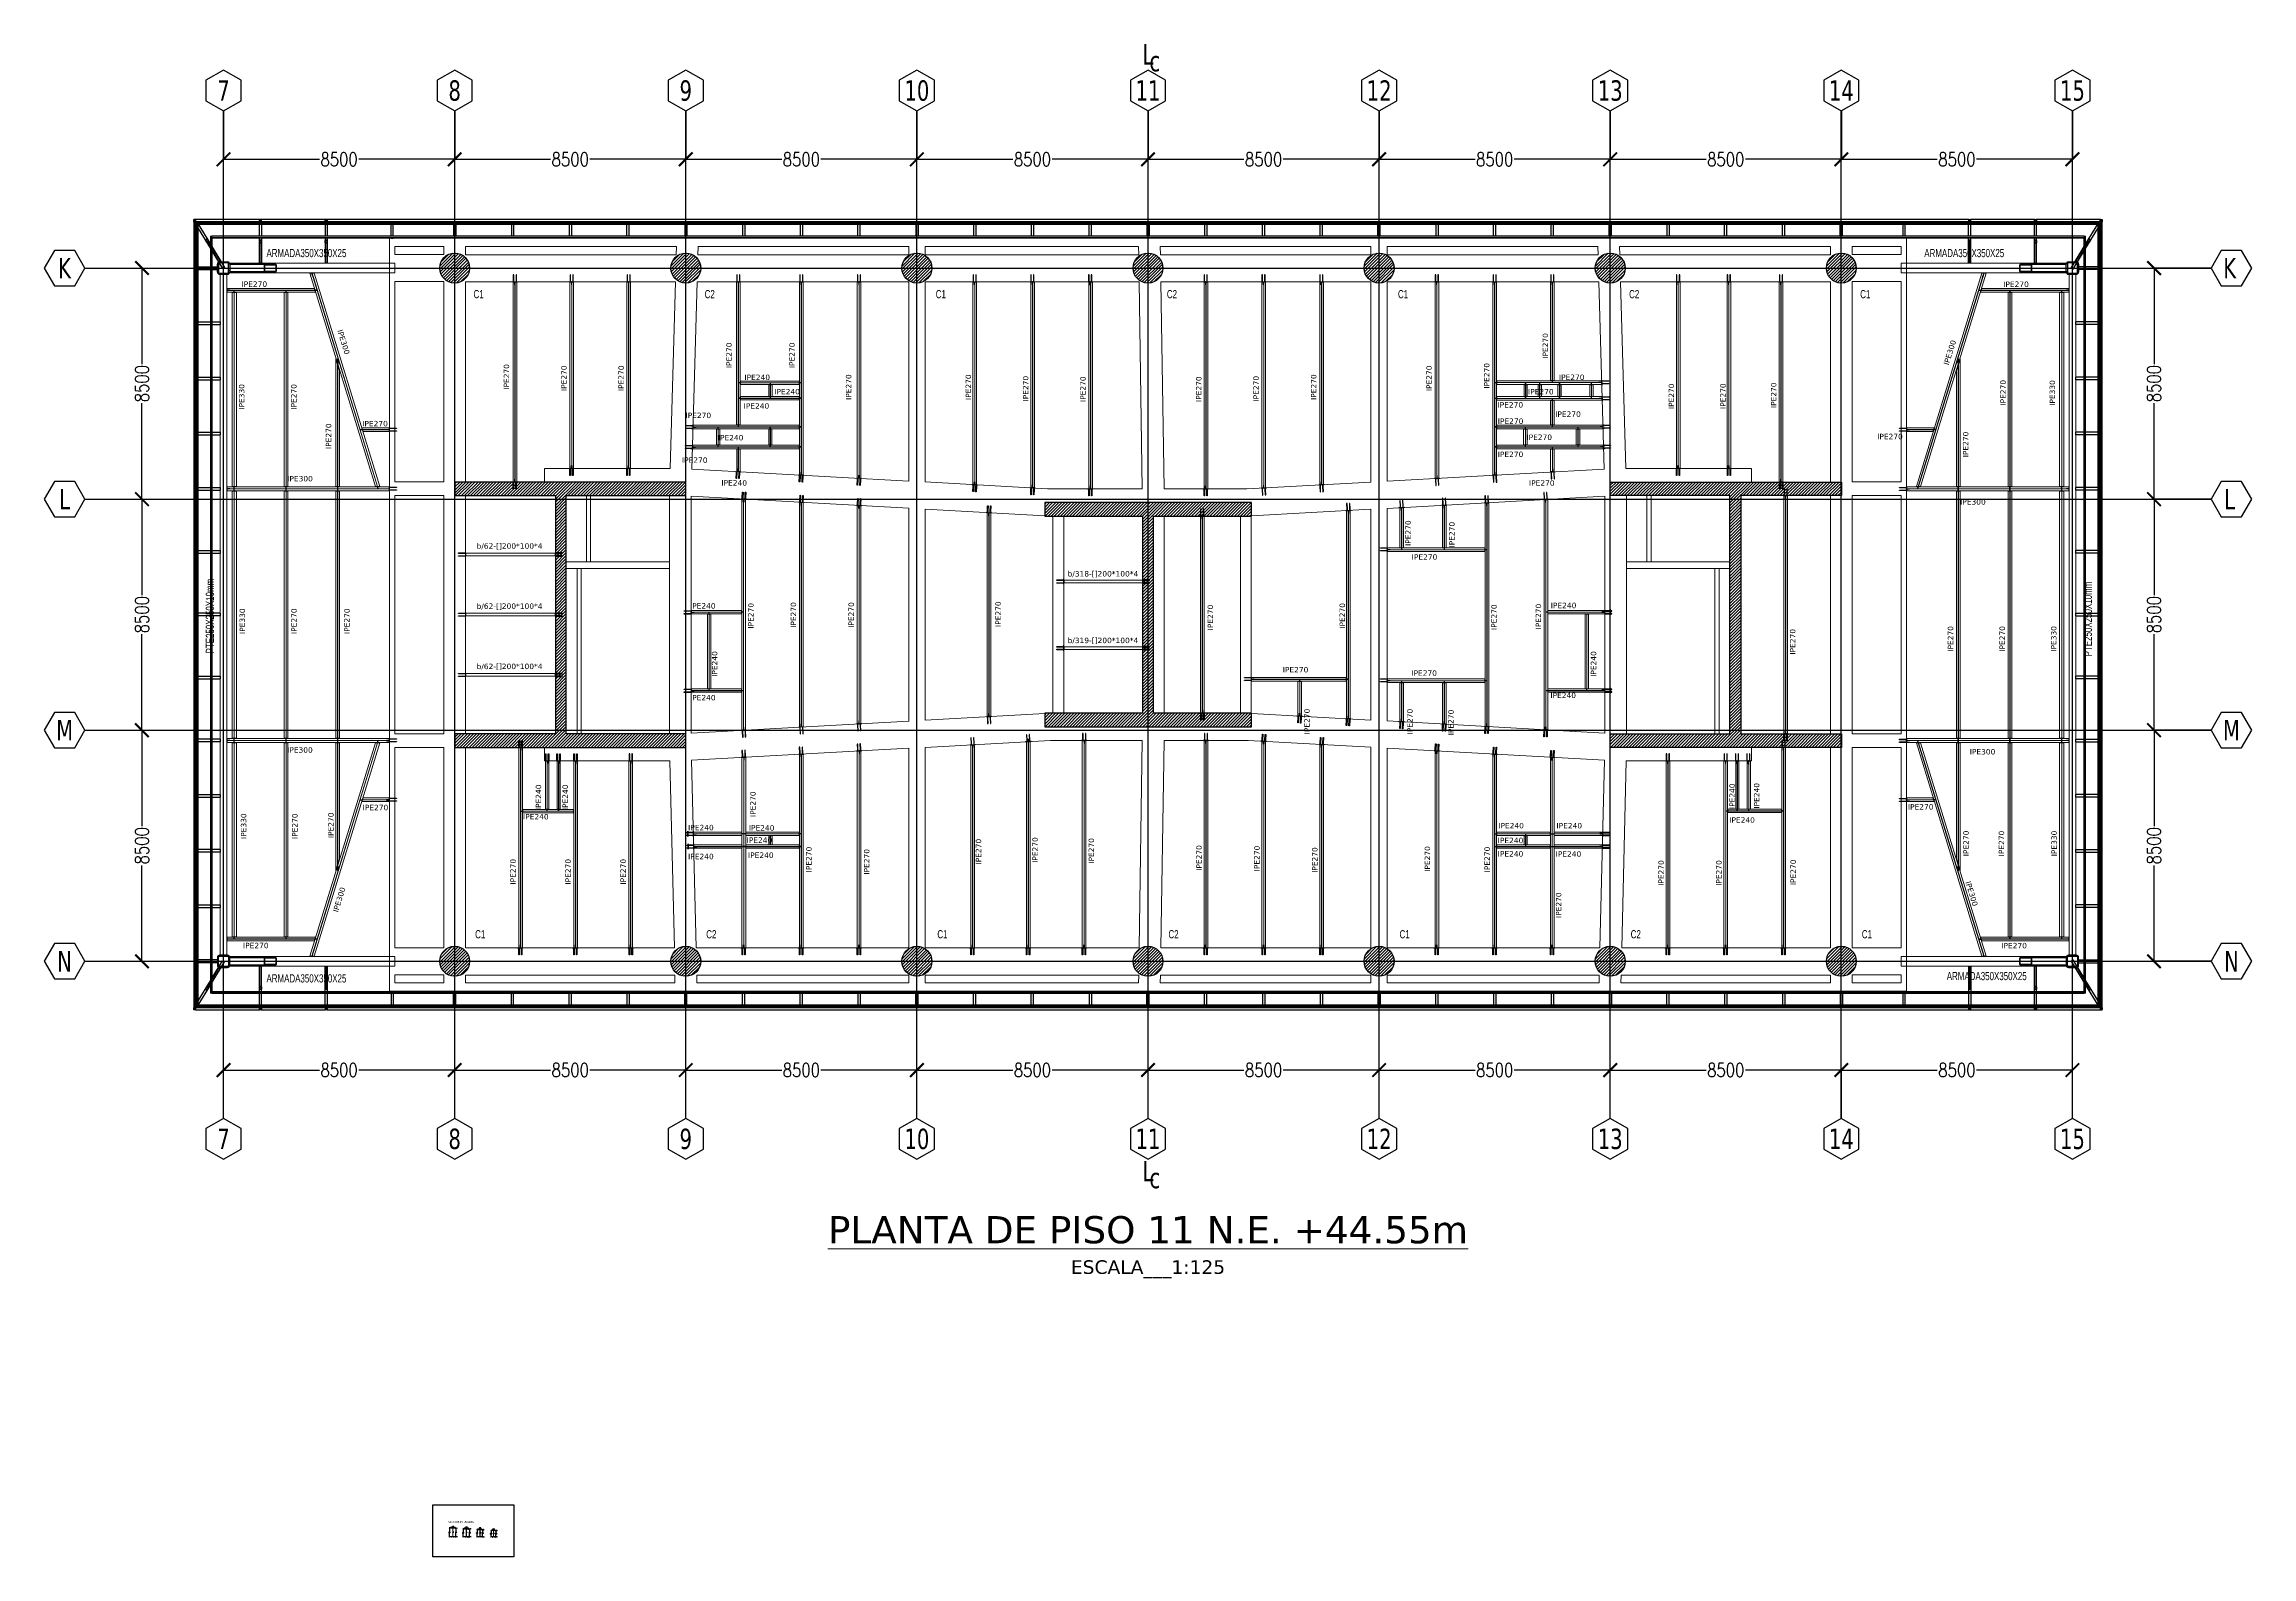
# Model space of a CAD drawing. Header units: millimetres. Extents: x -1702 to 79495, y -21906 to 33736.
import ezdxf
from ezdxf.enums import TextEntityAlignment as Align

# ---------------------------------------------------------------- set-up
doc = ezdxf.new("R2010")
doc.units = ezdxf.units.MM
doc.header["$LTSCALE"] = 0.9
for name, color, linetype, lineweight in [('0-1', 7, 'Continuous', 5), ('A_ALMA', 8, 'Continuous', 5), ('E_COLUMNAS-1', 254, 'Continuous', 25), ('E_COLUMNAS-2', 1, 'Continuous', 9), ('E_COLUMNAS-3', 1, 'Continuous', 35), ('E_COLUMNAS-4', 1, 'Continuous', 25), ('E_TEXTO', 3, 'Continuous', 9), ('E_VIGAS', 8, 'Continuous', 9), ('E_VIGAS-1', 5, 'Continuous', 25), ('E_VIGAS-2', 10, 'Continuous', 25), ('E_VIGAS-3', 5, 'Continuous', 25), ('HCB-PLATINA', 4, 'Continuous', 15), ('HCB-TEXT-H1', 6, 'Continuous', 18), ('HCB-TEXT-H2', 4, 'Continuous', 18), ('HCB-VIGAS', 4, 'Continuous', 15), ('S-COLS-HDLN-1', 52, 'Continuous', 9), ('S-STRS', 31, 'Continuous', 9), ('VIGAS_HCB', 4, 'Continuous', 15)]:
    doc.layers.add(name, color=color, linetype=linetype, lineweight=lineweight)
for name, color, linetype in [('COTAS', 8, 'Continuous'), ('HCB-ACH_PANT', 253, 'Continuous'), ('HCB-ANCLAJE', 5, 'Continuous'), ('HCB-EJES', 1, 'Continuous'), ('HCB-ROTULOS', 2, 'Continuous'), ('HCB_PANTALLAS', 6, 'Continuous'), ('STL-OBJT', 7, 'Continuous')]:
    doc.layers.add(name, color=color, linetype=linetype)
doc.styles.add('Arial Narrow', font='', dxfattribs={"width": 0.85, "height": 0.3})
doc.styles.add('CNI_COTAS', font='romans.shx', dxfattribs={"width": 0.8})
doc.styles.add('ROMANT', font='romant.shx', dxfattribs={"width": 0.8})
doc.styles.add('VERDANA', font='verdana.ttf')
doc.styles.get('Arial Narrow').set_extended_font_data('Arial Narrow')
doc.dimstyles.new('1.125', dxfattribs={"dimscale": 0, "dimtxt": 500, "dimasz": 500, "dimexe": 4, "dimexo": 4, "dimgap": 15, "dimtad": 0, "dimdec": 0, "dimzin": 4, "dimdsep": 46, "dimtxsty": 'ROMANT', "dimblk": 'ARCHTICK', "dimcen": -10, "dimclrd": 256, "dimclrt": 3, "dimadec": 0, "dimazin": 0, "dimtfac": 1, "dimtdec": 0, "dimtix": 1, "dimtmove": 0, "dimatfit": 0, "dimldrblk": 'OBLIQUE', "dimfxl": 0.05, "dimtolj": 1, "dimtzin": 0, "dimarcsym": 0})
doc.dimstyles.new('1.4', dxfattribs={"dimscale": 0, "dimtxt": 30, "dimasz": 12, "dimexe": 4, "dimexo": 4, "dimgap": 15, "dimtad": 1, "dimdec": 0, "dimzin": 4, "dimdsep": 46, "dimtxsty": 'CNI_COTAS', "dimblk": 'OBLIQUE', "dimcen": -0.09, "dimclrd": 256, "dimclrt": 3, "dimadec": 0, "dimazin": 0, "dimtfac": 1, "dimtdec": 0, "dimtmove": 2, "dimatfit": 0, "dimldrblk": 'DOT', "dimfxl": 0.05, "dimtolj": 1, "dimtzin": 0, "dimarcsym": 0})
pattern_1 = [(45, (0, 0), (-0.3768879, 0.3768879), []), (45, (0, 0.571), (-0.3768879, 0.3768879), [])]
pattern_2 = [(45, (79058.8, -140662.4), (-376.8879, 376.8879), []), (45, (79058.8, -140091.4), (-376.8879, 376.8879), [])]
pattern_3 = [(45, (-16279.805, -55448.78), (-56.1266, 56.1266), [])]
pattern_4 = [(45, (750.506, -1e-10), (-56.1266, 56.1266), [])]
pattern_5 = [(45, (9250.506, -1e-10), (-56.1266, 56.1266), [])]
pattern_6 = [(45, (17750.506, -1e-10), (-56.1266, 56.1266), [])]
pattern_7 = [(45, (26250.506, -1e-10), (-56.1266, 56.1266), [])]
pattern_8 = [(45, (34750.506, -1e-10), (-56.1266, 56.1266), [])]
pattern_9 = [(45, (43250.506, -1e-10), (-56.1266, 56.1266), [])]
pattern_10 = [(45, (51750.506, -1e-10), (-56.1266, 56.1266), [])]

# ---------------------------------------------------------------- blocks, each defined once
blk = doc.blocks.new('EST_SFM_VIGA-METALICA-SECCION-C - EST_SFM_VIGA-METALICA-UPN160-1604346-_42_00m_N_E_-NIVEL-11 DOC')
at = {"layer": 'E_VIGAS-1'}
for p, q in [((-35.18, 0.012), (-35.18, 0.018)), ((-35.174, 0.018), (-35.18, 0.018)), ((-32.755, 0.018), (-35.116, 0.018)), ((-30.335, 0.018), (-32.697, 0.018)), ((30.11, 0.018), (-30.277, 0.018)), ((32.53, 0.018), (30.168, 0.018)), ((34.953, 0.018), (32.588, 0.018)), ((35.017, 0.018), (35.011, 0.018)), ((35.017, 0.018), (35.017, -0.047)), ((-35.178, -0.047), (-35.112, -0.047)), ((-35.11, -0.047), (-32.761, -0.047)), ((-32.76, -0.047), (-32.693, -0.047)), ((-32.692, -0.047), (-30.341, -0.047)), ((-30.34, -0.047), (-30.273, -0.047)), ((-30.272, -0.047), (30.104, -0.047)), ((30.105, -0.047), (30.172, -0.047)), ((30.173, -0.047), (32.524, -0.047)), ((32.525, -0.047), (32.592, -0.047)), ((32.593, -0.047), (34.947, -0.047)), ((34.949, -0.047), (35.015, -0.047))]:
    blk.add_line(p, q, dxfattribs=at)
blk = doc.blocks.new('EST_SFM_VIGA-METALICA-SECCION-C - EST_SFM_VIGA-METALICA-UPN160-1602621-_42_00m_N_E_-NIVEL-11 DOC')
at = {"layer": 'E_VIGAS-1'}
for p, q in [((-14.46, -0.016), (-14.46, 0.047)), ((-14.457, 0.047), (-14.46, 0.047)), ((14.466, 0.047), (-14.455, 0.047)), ((14.471, 0.047), (14.468, 0.047)), ((14.471, 0.047), (14.471, -0.016)), ((-14.46, -0.018), (14.471, -0.018))]:
    blk.add_line(p, q, dxfattribs=at)
blk = doc.blocks.new('EST_SFM_VIGA-METALICA-SECCION-C - EST_SFM_VIGA-METALICA-UPN100-1529610-_42_00m_N_E_-NIVEL-11 DOC')
at = {"layer": 'E_VIGAS-2'}
for p, q in [((-14.442, -0.018), (-14.442, 0.032)), ((14.393, 0.032), (-14.441, 0.032)), ((14.393, 0.032), (14.393, -0.018)), ((-14.442, -0.018), (14.393, -0.018))]:
    blk.add_line(p, q, dxfattribs=at)
blk = doc.blocks.new('EST_SFM_VIGA-METALICA-SECCION-C - EST_SFM_VIGA-METALICA-UPN100-1529678-_42_00m_N_E_-NIVEL-11 DOC')
at = {"layer": 'E_VIGAS-2'}
for p, q in [((-13.943, -0.032), (-13.943, 0.018)), ((-13.556, 0.018), (-13.943, 0.018)), ((13.374, 0.018), (-13.422, 0.018)), ((13.894, 0.018), (13.507, 0.018)), ((13.894, 0.018), (13.894, -0.032)), ((-13.942, -0.032), (-13.638, -0.032)), ((-13.504, -0.032), (13.456, -0.032)), ((13.59, -0.032), (13.893, -0.032))]:
    blk.add_line(p, q, dxfattribs=at)
blk = doc.blocks.new('EST_SFM_VIGA-METALICA-SECCION-C - EST_SFM_VIGA-METALICA-UPN100-1529792-_42_00m_N_E_-NIVEL-11 DOC')
at = {"layer": 'E_VIGAS-2'}
for p, q in [((-13.568, -0.018), (-13.568, 0.032)), ((-13.263, 0.032), (-13.567, 0.032)), ((13.831, 0.032), (-13.129, 0.032)), ((14.268, 0.032), (13.965, 0.032)), ((14.269, 0.032), (14.269, -0.018)), ((-13.568, -0.018), (-13.181, -0.018)), ((-13.047, -0.018), (13.749, -0.018)), ((13.882, -0.018), (14.269, -0.018))]:
    blk.add_line(p, q, dxfattribs=at)
blk = doc.blocks.new('EST_SFM_VIGA-METALICA-SECCION-C - EST_SFM_VIGA-METALICA-UPN100-1530878-_42_00m_N_E_-NIVEL-11 DOC')
at = {"layer": 'E_VIGAS-2'}
for p, q in [((-14.294, -0.032), (-14.294, 0.018)), ((14.54, 0.018), (-14.294, 0.018)), ((14.54, 0.018), (14.54, -0.032)), ((-14.294, -0.032), (14.54, -0.032))]:
    blk.add_line(p, q, dxfattribs=at)
blk = doc.blocks.new('EST_SFM_VIGA-METALICA-SECCION-C - EST_SFM_VIGA-METALICA-UPN160-1529890-_42_00m_N_E_-NIVEL-11 DOC')
at = {"layer": 'E_VIGAS-1'}
for p, q in [((14.442, 0.018), (-14.49, 0.018)), ((-14.49, -0.047), (-14.49, 0.016)), ((14.506, 0.018), (14.5, 0.018)), ((14.506, 0.018), (14.506, 0.013)), ((-14.49, -0.047), (-14.487, -0.047)), ((-14.485, -0.047), (14.437, -0.047)), ((14.438, -0.047), (14.504, -0.047))]:
    blk.add_line(p, q, dxfattribs=at)
blk = doc.blocks.new('EST_SFM_VIGA-METALICA-SECCION-C - EST_SFM_VIGA-METALICA-UPN100-1526554-_42_00m_N_E_-NIVEL-11 DOC')
at = {"layer": 'E_VIGAS-2'}
for p, q in [((-34.929, -0.032), (-34.929, 0.018)), ((34.942, 0.018), (-34.929, 0.018)), ((34.942, 0.018), (34.942, -0.032)), ((-34.929, -0.032), (34.942, -0.032))]:
    blk.add_line(p, q, dxfattribs=at)
blk = doc.blocks.new('EST_SFM_VIGA-METALICA-SECCION-C - EST_SFM_VIGA-METALICA-UPN100-1526616-_42_00m_N_E_-NIVEL-11 DOC')
at = {"layer": 'E_VIGAS-2'}
for p, q in [((-34.827, -0.018), (-34.827, 0.032)), ((34.044, 0.032), (-34.827, 0.032)), ((34.044, 0.032), (34.044, -0.018)), ((-34.827, -0.018), (34.044, -0.018))]:
    blk.add_line(p, q, dxfattribs=at)
blk = doc.blocks.new('EST_SFM_VIGA-METALICA-SECCION-C - EST_SFM_VIGA-METALICA-UPN100-1527742-_42_00m_N_E_-NIVEL-11 DOC')
at = {"layer": 'E_VIGAS-2'}
for p, q in [((-34.827, -0.032), (-34.827, 0.018)), ((34.044, 0.018), (-34.827, 0.018)), ((34.044, 0.018), (34.044, -0.032)), ((-34.827, -0.032), (34.044, -0.032))]:
    blk.add_line(p, q, dxfattribs=at)
blk = doc.blocks.new('EST_SFM_VIGA-METALICA-SECCION-C - EST_SFM_VIGA-METALICA-UPN100-1527772-_42_00m_N_E_-NIVEL-11 DOC')
at = {"layer": 'E_VIGAS-2'}
for p, q in [((-34.929, -0.018), (-34.929, 0.032)), ((34.942, 0.032), (-34.929, 0.032)), ((34.942, 0.032), (34.942, -0.018)), ((-34.929, -0.018), (34.942, -0.018))]:
    blk.add_line(p, q, dxfattribs=at)
blk = doc.blocks.new('EST_SFM_VIGA-METALICA-SECCION-C - EST_SFM_VIGA-METALICA-UPN160-1579051-_42_00m_N_E_-NIVEL-11 DOC')
at = {"layer": 'E_VIGAS-1'}
for p, q in [((-35.108, 0.047), (-35.175, 0.047)), ((-32.753, 0.047), (-35.107, 0.047)), ((-32.685, 0.047), (-32.751, 0.047)), ((-30.333, 0.047), (-32.684, 0.047)), ((-30.265, 0.047), (-30.331, 0.047)), ((30.107, 0.047), (-30.264, 0.047)), ((30.175, 0.047), (30.109, 0.047)), ((32.521, 0.047), (30.176, 0.047)), ((34.951, 0.047), (32.603, 0.047)), ((34.955, 0.047), (34.952, 0.047)), ((34.955, 0.047), (34.955, -0.016)), ((-35.176, -0.018), (-35.176, -0.012)), ((-35.176, -0.018), (-35.17, -0.018)), ((-35.112, -0.018), (-32.747, -0.018)), ((-32.689, -0.018), (-30.327, -0.018)), ((-30.269, -0.018), (30.113, -0.018)), ((30.171, -0.018), (32.533, -0.018)), ((32.591, -0.018), (34.955, -0.018))]:
    blk.add_line(p, q, dxfattribs=at)
blk = doc.blocks.new('EST_SCM_COLUMNA-METALICA-SECCION-CUADRADA - EST_SCM_COLUMNA-TUBULAR-CUADRADA_PTEØ_70x70 e_3mm-1587240-_42_00m_N_E_-NIVEL-11 DOC')
at = {"layer": 'E_COLUMNAS-2'}
h = blk.add_hatch(dxfattribs=at)
h.set_pattern_fill('FP_1', color=256, style=0, pattern_type=2)
h.set_pattern_definition([(135, (75.225, -138.917), (-0.15909903, -0.15909903), [])])
h.paths.add_polyline_path([(0.029, -0.035), (0.033, -0.033), (0.035, -0.029), (0.031, -0.031)])
h.paths.add_polyline_path([(-0.029, -0.035), (-0.031, -0.031), (-0.035, -0.029), (-0.033, -0.033)])
h.paths.add_polyline_path([(0.029, -0.035), (0.029, -0.032), (-0.029, -0.032), (-0.029, -0.035)])
h.paths.add_polyline_path([(0.035, 0.029), (0.033, 0.033), (0.029, 0.035), (0.031, 0.031)])
h.paths.add_polyline_path([(0.032, -0.029), (0.035, -0.029), (0.035, 0.029), (0.032, 0.029)])
h.paths.add_polyline_path([(-0.035, 0.029), (-0.031, 0.031), (-0.029, 0.035), (-0.033, 0.033)])
h.paths.add_polyline_path([(-0.035, -0.029), (-0.032, -0.029), (-0.032, 0.029), (-0.035, 0.029)])
h.paths.add_polyline_path([(0.029, 0.032), (0.029, 0.035), (-0.029, 0.035), (-0.029, 0.032)])
at = {"layer": 'E_COLUMNAS-1'}
for p, q in [((-0.035, -0.029), (-0.035, 0.029)), ((-0.032, 0.029), (-0.032, -0.029)), ((-0.029, 0.035), (0.029, 0.035)), ((0.029, 0.032), (-0.029, 0.032)), ((0.032, -0.029), (0.032, 0.029)), ((0.035, 0.029), (0.035, -0.029)), ((-0.029, -0.032), (0.029, -0.032)), ((0.029, -0.035), (-0.029, -0.035))]:
    blk.add_line(p, q, dxfattribs=at)
for centre, radius, start, end in [((-0.029, 0.029), 0.006, 90, 180), ((-0.029, 0.029), 0.003, 90, 180), ((0.029, 0.029), 0.006, 0, 90), ((0.029, 0.029), 0.003, 0, 90), ((0.029, 0.029), 0.006, 10, 80), ((0.029, 0.029), 0.003, 30, 60), ((-0.029, -0.029), 0.006, 180, 270), ((-0.029, -0.029), 0.003, 180, 270), ((0.029, -0.029), 0.006, 270, 0), ((0.029, -0.029), 0.003, 270, 360)]:
    blk.add_arc(centre, radius, start, end, dxfattribs=at)
blk = doc.blocks.new('EST_SCM_COLUMNA-METALICA-SECCION-CUADRADA - EST_SCM_COLUMNA-TUBULAR-CUADRADA_PTEØ_70x70 e_3mm-1587241-_42_00m_N_E_-NIVEL-11 DOC')
at = {"layer": 'E_COLUMNAS-1'}
for p, q in [((-0.035, 0.029), (-0.035, -0.029)), ((-0.032, -0.029), (-0.032, 0.029)), ((0.029, 0.035), (-0.029, 0.035)), ((-0.029, 0.032), (0.029, 0.032)), ((0.032, 0.029), (0.032, -0.029)), ((0.035, -0.029), (0.035, 0.029)), ((0.029, -0.032), (-0.029, -0.032)), ((-0.029, -0.035), (0.029, -0.035))]:
    blk.add_line(p, q, dxfattribs=at)
for centre, radius, start, end in [((-0.029, 0.029), 0.006, 90, 180), ((-0.029, 0.029), 0.003, 90, 180), ((0.029, 0.029), 0.006, 360, 90), ((0.029, 0.029), 0.003, 0, 90), ((-0.029, -0.029), 0.006, 180, 270), ((-0.029, -0.029), 0.003, 180, 270), ((0.029, -0.029), 0.006, 270, 360), ((0.029, -0.029), 0.003, 270, 360), ((0.029, -0.029), 0.006, 280, 350), ((0.029, -0.029), 0.003, 300, 330)]:
    blk.add_arc(centre, radius, start, end, dxfattribs=at)
blk = doc.blocks.new('EST_SCM_COLUMNA-METALICA-SECCION-CUADRADA - EST_SCM_COLUMNA-TUBULAR-CUADRADA_PTEØ_70x70 e_3mm-V1-_42_00m_N_E_-NIVEL-11 DOC')
at = {"layer": 'E_COLUMNAS-1'}
for p, q in [((-0.035, 0.029), (-0.035, -0.029)), ((-0.032, -0.029), (-0.032, 0.029)), ((0.029, 0.035), (-0.029, 0.035)), ((-0.029, 0.032), (0.029, 0.032)), ((0.032, 0.029), (0.032, -0.029)), ((0.035, -0.029), (0.035, 0.029)), ((0.029, -0.032), (-0.029, -0.032)), ((-0.029, -0.035), (0.029, -0.035))]:
    blk.add_line(p, q, dxfattribs=at)
for centre, radius, start, end in [((-0.029, 0.029), 0.006, 90, 180), ((-0.029, 0.029), 0.003, 90, 180), ((0.029, 0.029), 0.006, 360, 90), ((0.029, 0.029), 0.003, 0, 90), ((-0.029, -0.029), 0.006, 180, 270), ((-0.029, -0.029), 0.003, 180, 270), ((0.029, -0.029), 0.006, 270, 360), ((0.029, -0.029), 0.003, 270, 360), ((0.029, -0.029), 0.006, 280, 350), ((0.029, -0.029), 0.003, 300, 330)]:
    blk.add_arc(centre, radius, start, end, dxfattribs=at)
blk = doc.blocks.new('EST_SCM_COLUMNA-METALICA-SECCION-CUADRADA - EST_SCM_COLUMNA-TUBULAR-CUADRADA_PTEØ_70x70 e_3mm-V2-_42_00m_N_E_-NIVEL-11 DOC')
at = {"layer": 'E_COLUMNAS-1'}
for p, q in [((-0.035, -0.029), (-0.035, 0.029)), ((-0.032, 0.029), (-0.032, -0.029)), ((-0.029, 0.035), (0.029, 0.035)), ((0.029, 0.032), (-0.029, 0.032)), ((0.032, -0.029), (0.032, 0.029)), ((0.035, 0.029), (0.035, -0.029)), ((-0.029, -0.032), (0.029, -0.032)), ((0.029, -0.035), (-0.029, -0.035))]:
    blk.add_line(p, q, dxfattribs=at)
for centre, radius, start, end in [((-0.029, 0.029), 0.006, 90, 180), ((-0.029, 0.029), 0.003, 90, 180), ((0.029, 0.029), 0.006, 0, 90), ((0.029, 0.029), 0.003, 0, 90), ((-0.029, -0.029), 0.006, 180, 270), ((-0.029, -0.029), 0.003, 180, 270), ((0.029, -0.029), 0.006, 270, 0), ((0.029, -0.029), 0.003, 270, 360)]:
    blk.add_arc(centre, radius, start, end, dxfattribs=at)
blk = doc.blocks.new('EST_SCM_COLUMNA-METALICA-SECCION-CUADRADA - EST_SCM_COLUMNA-TUBULAR-CUADRADA_PTEØ_70x70 e_3mm-V3-_42_00m_N_E_-NIVEL-11 DOC')
at = {"layer": 'E_COLUMNAS-1'}
for p, q in [((-0.035, -0.029), (-0.035, 0.029)), ((-0.032, 0.029), (-0.032, -0.029)), ((-0.029, 0.035), (0.029, 0.035)), ((0.029, 0.032), (-0.029, 0.032)), ((0.032, -0.029), (0.032, 0.029)), ((0.035, 0.029), (0.035, -0.029)), ((-0.029, -0.032), (0.029, -0.032)), ((0.029, -0.035), (-0.029, -0.035))]:
    blk.add_line(p, q, dxfattribs=at)
for centre, radius, start, end in [((-0.029, 0.029), 0.006, 90, 180), ((-0.029, 0.029), 0.006, 90, 170), ((-0.029, 0.029), 0.003, 90, 180), ((-0.029, 0.029), 0.003, 90, 150), ((0.029, 0.029), 0.006, 0, 90), ((0.029, 0.029), 0.006, 10, 90), ((0.029, 0.029), 0.003, 0, 90), ((0.029, 0.029), 0.003, 30, 90), ((-0.029, -0.029), 0.006, 180, 270), ((-0.029, -0.029), 0.003, 180, 270), ((0.029, -0.029), 0.006, 270, 0), ((0.029, -0.029), 0.003, 270, 360)]:
    blk.add_arc(centre, radius, start, end, dxfattribs=at)
blk = doc.blocks.new('EST_SCM_COLUMNA-METALICA-SECCION-CUADRADA - EST_SCM_COLUMNA-TUBULAR-CUADRADA_PTEØ_70x70 e_3mm-V4-_42_00m_N_E_-NIVEL-11 DOC')
at = {"layer": 'E_COLUMNAS-1'}
for p, q in [((-0.035, -0.029), (-0.035, 0.029)), ((-0.032, 0.029), (-0.032, -0.029)), ((-0.029, 0.035), (0.029, 0.035)), ((0.029, 0.032), (-0.029, 0.032)), ((0.032, -0.029), (0.032, 0.029)), ((0.035, 0.029), (0.035, -0.029)), ((-0.029, -0.032), (0.029, -0.032)), ((0.029, -0.035), (-0.029, -0.035))]:
    blk.add_line(p, q, dxfattribs=at)
for centre, radius, start, end in [((-0.029, 0.029), 0.006, 90, 180), ((-0.029, 0.029), 0.006, 90, 170), ((-0.029, 0.029), 0.003, 90, 180), ((-0.029, 0.029), 0.003, 90, 150), ((0.029, 0.029), 0.006, 0, 90), ((0.029, 0.029), 0.006, 10, 90), ((0.029, 0.029), 0.003, 0, 90), ((0.029, 0.029), 0.003, 30, 90), ((-0.029, -0.029), 0.006, 180, 270), ((-0.029, -0.029), 0.003, 180, 270), ((0.029, -0.029), 0.006, 270, 0), ((0.029, -0.029), 0.003, 270, 360)]:
    blk.add_arc(centre, radius, start, end, dxfattribs=at)
blk = doc.blocks.new('EST_SCM_COLUMNA-METALICA-SECCION-CUADRADA - EST_SCM_COLUMNA-TUBULAR-CUADRADA_PTEØ_70x70 e_3mm-V5-_42_00m_N_E_-NIVEL-11 DOC')
at = {"layer": 'E_COLUMNAS-1'}
for p, q in [((-0.035, 0.029), (-0.035, -0.029)), ((-0.032, -0.029), (-0.032, 0.029)), ((0.029, 0.035), (-0.029, 0.035)), ((-0.029, 0.032), (0.029, 0.032)), ((0.032, 0.029), (0.032, -0.029)), ((0.035, -0.029), (0.035, 0.029)), ((0.029, -0.032), (-0.029, -0.032)), ((-0.029, -0.035), (0.029, -0.035))]:
    blk.add_line(p, q, dxfattribs=at)
for centre, radius, start, end in [((-0.029, 0.029), 0.006, 90, 180), ((-0.029, 0.029), 0.003, 90, 180), ((0.029, 0.029), 0.006, 360, 90), ((0.029, 0.029), 0.003, 0, 90), ((-0.029, -0.029), 0.006, 180, 270), ((-0.029, -0.029), 0.006, 190, 270), ((-0.029, -0.029), 0.003, 180, 270), ((-0.029, -0.029), 0.003, 210, 270), ((0.029, -0.029), 0.006, 270, 360), ((0.029, -0.029), 0.003, 270, 360), ((0.029, -0.029), 0.006, 270, 350), ((0.029, -0.029), 0.003, 270, 330)]:
    blk.add_arc(centre, radius, start, end, dxfattribs=at)
blk = doc.blocks.new('EST_SCM_COLUMNA-METALICA-SECCION-CUADRADA - EST_SCM_COLUMNA-TUBULAR-CUADRADA_PTEØ_70x70 e_3mm-V6-_42_00m_N_E_-NIVEL-11 DOC')
at = {"layer": 'E_COLUMNAS-2'}
h = blk.add_hatch(dxfattribs=at)
h.set_pattern_fill('FP_3', color=256, style=0, pattern_type=2)
h.set_pattern_definition([(135, (72.807, -167.908), (-0.15909903, -0.15909903), [])])
h.paths.add_polyline_path([(0.029, -0.035), (0.033, -0.033), (0.035, -0.029), (0.031, -0.031)])
h.paths.add_polyline_path([(-0.029, -0.035), (0.029, -0.035), (0.029, -0.032), (-0.029, -0.032)])
h.paths.add_polyline_path([(-0.029, -0.035), (-0.031, -0.031), (-0.035, -0.029), (-0.033, -0.033)])
h.paths.add_polyline_path([(-0.035, 0.029), (-0.031, 0.031), (-0.029, 0.035), (-0.033, 0.033)])
h.paths.add_polyline_path([(-0.032, -0.029), (-0.032, 0.029), (-0.035, 0.029), (-0.035, -0.029)])
h.paths.add_polyline_path([(0.035, 0.029), (0.033, 0.033), (0.029, 0.035), (0.031, 0.031)])
h.paths.add_polyline_path([(0.032, -0.029), (0.035, -0.029), (0.035, 0.029), (0.032, 0.029)])
h.paths.add_polyline_path([(-0.029, 0.032), (0.029, 0.032), (0.029, 0.035), (-0.029, 0.035)])
at = {"layer": 'E_COLUMNAS-1'}
for p, q in [((-0.035, 0.029), (-0.035, -0.029)), ((-0.032, -0.029), (-0.032, 0.029)), ((0.029, 0.035), (-0.029, 0.035)), ((-0.029, 0.032), (0.029, 0.032)), ((0.032, 0.029), (0.032, -0.029)), ((0.035, -0.029), (0.035, 0.029)), ((0.029, -0.032), (-0.029, -0.032)), ((-0.029, -0.035), (0.029, -0.035))]:
    blk.add_line(p, q, dxfattribs=at)
for centre, radius, start, end in [((-0.029, 0.029), 0.006, 90, 180), ((-0.029, 0.029), 0.003, 90, 180), ((0.029, 0.029), 0.006, 360, 90), ((0.029, 0.029), 0.003, 0, 90), ((-0.029, -0.029), 0.006, 180, 270), ((-0.029, -0.029), 0.006, 190, 270), ((-0.029, -0.029), 0.003, 180, 270), ((-0.029, -0.029), 0.003, 210, 270), ((0.029, -0.029), 0.006, 270, 360), ((0.029, -0.029), 0.003, 270, 360), ((0.029, -0.029), 0.006, 270, 350), ((0.029, -0.029), 0.003, 270, 330)]:
    blk.add_arc(centre, radius, start, end, dxfattribs=at)
blk = doc.blocks.new('EST_SCM_COLUMNA-METALICA-SECCION-CUADRADA - EST_SCM_COLUMNA-TUBULAR-CUADRADA_PTEØ_70x70 e_3mm-V7-_42_00m_N_E_-NIVEL-11 DOC')
at = {"layer": 'E_COLUMNAS-1'}
for p, q in [((-0.035, 0.029), (-0.035, -0.029)), ((-0.032, -0.029), (-0.032, 0.029)), ((0.029, 0.035), (-0.029, 0.035)), ((-0.029, 0.032), (0.029, 0.032)), ((0.032, 0.029), (0.032, -0.029)), ((0.035, -0.029), (0.035, 0.029)), ((0.029, -0.032), (-0.029, -0.032)), ((-0.029, -0.035), (0.029, -0.035))]:
    blk.add_line(p, q, dxfattribs=at)
for centre, radius, start, end in [((-0.029, 0.029), 0.006, 90, 180), ((-0.029, 0.029), 0.003, 90, 180), ((0.029, 0.029), 0.006, 360, 90), ((0.029, 0.029), 0.003, 0, 90), ((-0.029, -0.029), 0.006, 180, 270), ((-0.029, -0.029), 0.006, 190, 270), ((-0.029, -0.029), 0.003, 180, 270), ((-0.029, -0.029), 0.003, 210, 270), ((0.029, -0.029), 0.006, 270, 360), ((0.029, -0.029), 0.003, 270, 360), ((0.029, -0.029), 0.006, 270, 350), ((0.029, -0.029), 0.003, 270, 330)]:
    blk.add_arc(centre, radius, start, end, dxfattribs=at)
blk = doc.blocks.new('EST_SCM_COLUMNA-METALICA-SECCION-CUADRADA - EST_SCM_COLUMNA-TUBULAR-CUADRADA_PTEØ_70x70 e_3mm-V8-_42_00m_N_E_-NIVEL-11 DOC')
at = {"layer": 'E_COLUMNAS-2'}
h = blk.add_hatch(dxfattribs=at)
h.set_pattern_fill('FP_4', color=256, style=0, pattern_type=2)
h.set_pattern_definition([(315, (-7.522, 167.908), (0.15909903, 0.15909903), [])])
h.paths.add_polyline_path([(-0.029, 0.035), (-0.033, 0.033), (-0.035, 0.029), (-0.031, 0.031)])
h.paths.add_polyline_path([(0.029, 0.035), (0.031, 0.031), (0.035, 0.029), (0.033, 0.033)])
h.paths.add_polyline_path([(-0.029, 0.035), (-0.029, 0.032), (0.029, 0.032), (0.029, 0.035), (-0.02, 0.035)])
h.paths.add_polyline_path([(-0.035, -0.029), (-0.033, -0.033), (-0.029, -0.035), (-0.031, -0.031)])
h.paths.add_polyline_path([(-0.032, 0.029), (-0.035, 0.029), (-0.035, -0.029), (-0.032, -0.029)])
h.paths.add_polyline_path([(0.035, -0.029), (0.031, -0.031), (0.029, -0.035), (0.033, -0.033)])
h.paths.add_polyline_path([(0.032, 0.029), (0.032, -0.029), (0.035, -0.029), (0.035, 0.029)])
h.paths.add_polyline_path([(-0.029, -0.032), (-0.029, -0.035), (0.029, -0.035), (0.029, -0.032), (-0.02, -0.032)])
at = {"layer": 'E_COLUMNAS-1'}
for p, q in [((-0.035, -0.029), (-0.035, 0.029)), ((-0.032, 0.029), (-0.032, -0.029)), ((-0.029, 0.035), (0.029, 0.035)), ((0.029, 0.032), (-0.029, 0.032)), ((0.032, -0.029), (0.032, 0.029)), ((0.035, 0.029), (0.035, -0.029)), ((-0.029, -0.032), (0.029, -0.032)), ((0.029, -0.035), (-0.029, -0.035))]:
    blk.add_line(p, q, dxfattribs=at)
for centre, radius, start, end in [((-0.029, 0.029), 0.006, 90, 180), ((-0.029, 0.029), 0.006, 90, 170), ((-0.029, 0.029), 0.003, 90, 180), ((-0.029, 0.029), 0.003, 90, 150), ((0.029, 0.029), 0.006, 0, 90), ((0.029, 0.029), 0.006, 10, 90), ((0.029, 0.029), 0.003, 0, 90), ((0.029, 0.029), 0.003, 30, 90), ((-0.029, -0.029), 0.006, 180, 270), ((-0.029, -0.029), 0.003, 180, 270), ((0.029, -0.029), 0.006, 270, 0), ((0.029, -0.029), 0.003, 270, 360)]:
    blk.add_arc(centre, radius, start, end, dxfattribs=at)
blk = doc.blocks.new('EST_SCM_COLUMNA-METALICA-SECCION-CUADRADA - EST_SCM_COLUMNA-TUBULAR-CUADRADA_PTEØ_70x70 e_3mm-V9-_42_00m_N_E_-NIVEL-11 DOC')
at = {"layer": 'E_COLUMNAS-1'}
for p, q in [((-0.035, -0.029), (-0.035, 0.029)), ((-0.032, 0.029), (-0.032, -0.029)), ((-0.029, 0.035), (0.029, 0.035)), ((0.029, 0.032), (-0.029, 0.032)), ((0.032, -0.029), (0.032, 0.029)), ((0.035, 0.029), (0.035, -0.029)), ((-0.029, -0.032), (0.029, -0.032)), ((0.029, -0.035), (-0.029, -0.035))]:
    blk.add_line(p, q, dxfattribs=at)
for centre, radius, start, end in [((-0.029, 0.029), 0.006, 90, 180), ((-0.029, 0.029), 0.006, 90, 170), ((-0.029, 0.029), 0.003, 90, 180), ((-0.029, 0.029), 0.003, 90, 150), ((0.029, 0.029), 0.006, 0, 90), ((0.029, 0.029), 0.006, 10, 90), ((0.029, 0.029), 0.003, 0, 90), ((0.029, 0.029), 0.003, 30, 90), ((-0.029, -0.029), 0.006, 180, 270), ((-0.029, -0.029), 0.003, 180, 270), ((0.029, -0.029), 0.006, 270, 0), ((0.029, -0.029), 0.003, 270, 360)]:
    blk.add_arc(centre, radius, start, end, dxfattribs=at)
blk = doc.blocks.new('EST_SCM_COLUMNA-METALICA-SECCION-CUADRADA - EST_SCM_COLUMNA-TUBULAR-CUADRADA_PTEØ_70x70 e_3mm-V10-_42_00m_N_E_-NIVEL-11 DOC')
at = {"layer": 'E_COLUMNAS-2'}
h = blk.add_hatch(dxfattribs=at)
h.set_pattern_fill('FP_5', color=256, style=0, pattern_type=2)
h.set_pattern_definition([(315, (-7.522, 138.917), (0.15909903, 0.15909903), [])])
h.paths.add_polyline_path([(-0.029, 0.035), (-0.033, 0.033), (-0.035, 0.029), (-0.031, 0.031)])
h.paths.add_polyline_path([(0.029, 0.035), (0.031, 0.031), (0.035, 0.029), (0.033, 0.033)])
h.paths.add_polyline_path([(-0.02, 0.035), (-0.029, 0.035), (-0.029, 0.032), (0.029, 0.032), (0.029, 0.035)])
h.paths.add_polyline_path([(0.035, -0.029), (0.031, -0.031), (0.029, -0.035), (0.033, -0.033)])
h.paths.add_polyline_path([(0.032, 0.029), (0.032, -0.029), (0.035, -0.029), (0.035, 0.029)])
h.paths.add_polyline_path([(-0.035, -0.029), (-0.033, -0.033), (-0.029, -0.035), (-0.031, -0.031)])
h.paths.add_polyline_path([(-0.035, 0.029), (-0.035, -0.029), (-0.032, -0.029), (-0.032, 0.029)])
h.paths.add_polyline_path([(0.029, -0.032), (-0.029, -0.032), (-0.029, -0.035), (0.029, -0.035)])
at = {"layer": 'E_COLUMNAS-1'}
for p, q in [((-0.035, 0.029), (-0.035, -0.029)), ((-0.032, -0.029), (-0.032, 0.029)), ((0.029, 0.035), (-0.029, 0.035)), ((-0.029, 0.032), (0.029, 0.032)), ((0.032, 0.029), (0.032, -0.029)), ((0.035, -0.029), (0.035, 0.029)), ((0.029, -0.032), (-0.029, -0.032)), ((-0.029, -0.035), (0.029, -0.035))]:
    blk.add_line(p, q, dxfattribs=at)
for centre, radius, start, end in [((-0.029, 0.029), 0.006, 90, 180), ((-0.029, 0.029), 0.003, 90, 180), ((0.029, 0.029), 0.006, 360, 90), ((0.029, 0.029), 0.003, 0, 90), ((-0.029, -0.029), 0.006, 180, 270), ((-0.029, -0.029), 0.003, 180, 270), ((0.029, -0.029), 0.006, 270, 360), ((0.029, -0.029), 0.003, 270, 360)]:
    blk.add_arc(centre, radius, start, end, dxfattribs=at)
blk = doc.blocks.new('DCTIB_CNI_EST_MOD-1A-FAC_0001_rvt-1-_42_00m_N_E_-NIVEL-11 DOC')
at = {"layer": 'E_VIGAS'}
h = blk.add_hatch(dxfattribs=at)
h.set_pattern_fill('FP_2', color=256, style=0, pattern_type=2)
h.set_pattern_definition(pattern_1)
h.paths.add_polyline_path([(-72.775, 167.094), (-72.775, 167.096), (-72.839, 167.096), (-72.839, 167.094)])
h.paths.add_polyline_path([(-72.775, 167.182), (-72.775, 167.184), (-72.839, 167.184), (-72.839, 167.182)])
h = blk.add_hatch(dxfattribs=at)
h.set_pattern_fill('FP_2', color=256, style=0, pattern_type=2)
h.set_pattern_definition(pattern_1)
h.paths.add_polyline_path([(-9.974, 167.094), (-9.91, 167.094), (-9.91, 167.096), (-9.974, 167.096)])
h.paths.add_polyline_path([(-9.977, 167.098), (-9.976, 167.098), (-9.977, 167.1)])
h.paths.add_polyline_path([(-9.909, 167.098), (-9.907, 167.098), (-9.909, 167.1)])
h.paths.add_polyline_path([(-9.974, 167.182), (-9.91, 167.182), (-9.91, 167.184), (-9.974, 167.184)])
h = blk.add_hatch(dxfattribs=at)
h.set_pattern_fill('FP_2', color=256, style=0, pattern_type=2)
h.set_pattern_definition(pattern_1)
h.paths.add_polyline_path([(-5.547, 167.111), (-5.545, 167.113), (-5.6, 167.146), (-5.601, 167.145)])
h.paths.add_polyline_path([(-5.498, 167.191), (-5.497, 167.193), (-5.552, 167.226), (-5.553, 167.224)])
h = blk.add_hatch(dxfattribs=at)
h.set_pattern_fill('FP_2', color=256, style=0, pattern_type=2)
h.set_pattern_definition(pattern_1)
h.paths.add_polyline_path([(-72.834, 139.641), (-72.77, 139.641), (-72.77, 139.643), (-72.834, 139.643)])
h.paths.add_polyline_path([(-72.834, 139.729), (-72.77, 139.729), (-72.77, 139.731), (-72.834, 139.731)])
at = {"layer": 'E_VIGAS-1'}
h = blk.add_hatch(dxfattribs=at)
h.set_pattern_fill('FP_2', color=256, style=0, pattern_type=2)
h.set_pattern_definition(pattern_1)
h.paths.add_polyline_path([(-74.778, 167.111), (-74.723, 167.145), (-74.724, 167.146), (-74.779, 167.113)])
h.paths.add_polyline_path([(-74.782, 167.113), (-74.781, 167.114), (-74.828, 167.188)])
h.paths.add_polyline_path([(-74.724, 167.149), (-74.723, 167.15), (-74.747, 167.187)])
h.paths.add_polyline_path([(-74.826, 167.191), (-74.771, 167.224), (-74.772, 167.226), (-74.827, 167.193)])
for p, q in [((-75.195, 167.791), (-75.176, 167.76)), ((-75.181, 167.84), (-75.178, 167.835)), ((-75.178, 167.826), (-75.181, 167.831)), ((-75.176, 167.859), (-75.176, 167.853)), ((-75.176, 167.853), (-75.176, 167.859)), ((-75.176, 167.859), (-75.147, 167.859)), ((-75.176, 167.749), (-75.176, 167.802)), ((-75.174, 167.865), (-75.175, 167.864)), ((-75.147, 167.858), (-75.175, 167.858)), ((-75.175, 167.858), (-75.175, 167.747)), ((-75.175, 167.747), (-75.147, 167.701)), ((-75.172, 167.87), (-75.173, 167.868)), ((-75.171, 167.875), (-75.171, 167.873)), ((-75.155, 167.859), (-75.166, 167.878)), ((-75.147, 167.858), (-75.13, 167.83)), ((-75.097, 167.777), (-74.647, 167.038)), ((-75.097, 167.619), (-74.647, 166.88)), ((-72.848, 167.858), (-72.848, 167.859)), ((-72.848, 167.859), (-72.82, 167.859)), ((-72.766, 167.858), (-72.848, 167.858)), ((-72.848, 167.858), (-72.848, 167.83)), ((-72.848, 167.78), (-72.848, 167.33)), ((-72.848, 167.28), (-72.848, 166.337)), ((-72.81, 167.876), (-72.81, 167.878)), ((-72.81, 167.864), (-72.81, 167.873)), ((-72.81, 167.859), (-72.81, 167.864)), ((-72.805, 167.878), (-72.805, 167.876)), ((-72.805, 167.873), (-72.805, 167.864)), ((-72.805, 167.864), (-72.805, 167.859)), ((-72.794, 167.859), (-72.766, 167.859)), ((-72.766, 167.859), (-72.766, 167.858)), ((-72.766, 167.858), (-72.766, 167.83)), ((-72.766, 167.78), (-72.766, 167.33)), ((-72.766, 167.28), (-72.766, 166.337)), ((-70.428, 167.858), (-70.428, 167.859)), ((-70.428, 167.859), (-70.4, 167.859)), ((-70.346, 167.858), (-70.428, 167.858)), ((-70.428, 167.858), (-70.428, 167.83)), ((-70.428, 167.78), (-70.428, 167.33)), ((-70.428, 167.28), (-70.428, 166.337)), ((-70.39, 167.876), (-70.39, 167.878)), ((-70.39, 167.864), (-70.39, 167.873)), ((-70.39, 167.859), (-70.39, 167.864)), ((-70.385, 167.878), (-70.385, 167.876)), ((-70.385, 167.873), (-70.385, 167.864)), ((-70.385, 167.864), (-70.385, 167.859)), ((-70.374, 167.859), (-70.346, 167.859)), ((-70.346, 167.859), (-70.346, 167.858)), ((-70.346, 167.858), (-70.346, 167.83)), ((-70.346, 167.78), (-70.346, 167.33)), ((-70.346, 167.28), (-70.346, 166.337)), ((-68.003, 167.859), (-67.975, 167.859)), ((-68.003, 167.858), (-68.003, 167.859)), ((-67.921, 167.858), (-68.003, 167.858)), ((-68.003, 167.83), (-68.003, 167.858)), ((-68.003, 167.33), (-68.003, 167.78)), ((-68.003, 167.252), (-68.003, 167.28)), ((-67.965, 167.864), (-67.965, 167.878)), ((-67.965, 167.859), (-67.965, 167.864)), ((-67.96, 167.878), (-67.96, 167.864)), ((-67.96, 167.864), (-67.96, 167.859)), ((-67.949, 167.859), (-67.921, 167.859)), ((-67.921, 167.859), (-67.921, 167.858)), ((-67.921, 167.83), (-67.921, 167.858)), ((-67.921, 167.33), (-67.921, 167.78)), ((-67.921, 167.252), (-67.921, 167.28)), ((-65.703, 167.858), (-65.703, 167.859)), ((-65.703, 167.859), (-65.675, 167.859)), ((-65.621, 167.858), (-65.703, 167.858)), ((-65.703, 167.858), (-65.703, 167.83)), ((-65.703, 167.78), (-65.703, 167.33)), ((-65.703, 167.28), (-65.703, 167.263)), ((-65.665, 167.864), (-65.665, 167.878)), ((-65.665, 167.859), (-65.665, 167.864)), ((-65.66, 167.878), (-65.66, 167.864)), ((-65.66, 167.864), (-65.66, 167.859)), ((-65.649, 167.859), (-65.621, 167.859)), ((-65.621, 167.859), (-65.621, 167.858)), ((-65.621, 167.858), (-65.621, 167.83)), ((-65.621, 167.78), (-65.621, 167.33)), ((-65.621, 167.28), (-65.621, 167.263)), ((-63.578, 167.858), (-63.578, 167.859)), ((-63.578, 167.859), (-63.55, 167.859)), ((-63.496, 167.858), (-63.578, 167.858)), ((-63.578, 167.858), (-63.578, 167.83)), ((-63.578, 167.78), (-63.578, 167.33)), ((-63.578, 167.28), (-63.578, 167.263)), ((-63.54, 167.864), (-63.54, 167.878)), ((-63.54, 167.859), (-63.54, 167.864)), ((-63.535, 167.878), (-63.535, 167.864)), ((-63.535, 167.864), (-63.535, 167.859)), ((-63.524, 167.859), (-63.496, 167.859)), ((-63.496, 167.859), (-63.496, 167.858)), ((-63.496, 167.858), (-63.496, 167.83)), ((-63.496, 167.78), (-63.496, 167.33)), ((-63.496, 167.28), (-63.496, 167.263)), ((-61.453, 167.858), (-61.453, 167.859)), ((-61.453, 167.859), (-61.425, 167.859)), ((-61.371, 167.858), (-61.453, 167.858)), ((-61.453, 167.858), (-61.453, 167.83)), ((-61.453, 167.78), (-61.453, 167.33)), ((-61.453, 167.28), (-61.453, 167.263)), ((-61.415, 167.864), (-61.415, 167.878)), ((-61.415, 167.859), (-61.415, 167.864)), ((-61.41, 167.878), (-61.41, 167.864)), ((-61.41, 167.864), (-61.41, 167.859)), ((-61.399, 167.859), (-61.371, 167.859)), ((-61.371, 167.859), (-61.371, 167.858)), ((-61.371, 167.858), (-61.371, 167.83)), ((-61.371, 167.78), (-61.371, 167.33)), ((-61.371, 167.28), (-61.371, 167.263)), ((-59.328, 167.859), (-59.3, 167.859)), ((-59.328, 167.858), (-59.328, 167.859)), ((-59.246, 167.858), (-59.328, 167.858)), ((-59.328, 167.83), (-59.328, 167.858)), ((-59.328, 167.33), (-59.328, 167.78)), ((-59.328, 167.263), (-59.328, 167.28)), ((-59.29, 167.864), (-59.29, 167.878)), ((-59.29, 167.859), (-59.29, 167.864)), ((-59.285, 167.878), (-59.285, 167.864)), ((-59.285, 167.864), (-59.285, 167.859)), ((-59.274, 167.859), (-59.246, 167.859)), ((-59.246, 167.859), (-59.246, 167.858)), ((-59.246, 167.83), (-59.246, 167.858)), ((-59.246, 167.33), (-59.246, 167.78)), ((-59.246, 167.263), (-59.246, 167.28)), ((-57.203, 167.858), (-57.203, 167.859)), ((-57.203, 167.859), (-57.176, 167.859)), ((-57.121, 167.858), (-57.203, 167.858)), ((-57.203, 167.858), (-57.203, 167.83)), ((-57.203, 167.78), (-57.203, 167.33)), ((-57.203, 167.28), (-57.203, 167.263)), ((-57.165, 167.864), (-57.165, 167.878)), ((-57.165, 167.859), (-57.165, 167.864)), ((-57.16, 167.878), (-57.16, 167.864)), ((-57.16, 167.864), (-57.16, 167.859)), ((-57.149, 167.859), (-57.121, 167.859)), ((-57.121, 167.859), (-57.121, 167.858)), ((-57.121, 167.858), (-57.121, 167.83)), ((-57.121, 167.78), (-57.121, 167.33)), ((-57.121, 167.28), (-57.121, 167.263)), ((-55.078, 167.858), (-55.078, 167.859)), ((-55.078, 167.859), (-55.05, 167.859)), ((-54.996, 167.858), (-55.078, 167.858)), ((-55.078, 167.858), (-55.078, 167.83)), ((-55.078, 167.78), (-55.078, 167.33)), ((-55.078, 167.28), (-55.078, 167.263)), ((-55.04, 167.864), (-55.04, 167.878)), ((-55.04, 167.859), (-55.04, 167.864)), ((-55.035, 167.878), (-55.035, 167.864)), ((-55.035, 167.864), (-55.035, 167.859)), ((-55.024, 167.859), (-54.996, 167.859)), ((-54.996, 167.859), (-54.996, 167.858)), ((-54.996, 167.858), (-54.996, 167.83)), ((-54.996, 167.78), (-54.996, 167.33)), ((-54.996, 167.28), (-54.996, 167.263)), ((-52.953, 167.858), (-52.953, 167.859)), ((-52.953, 167.859), (-52.925, 167.859)), ((-52.871, 167.858), (-52.953, 167.858)), ((-52.953, 167.858), (-52.953, 167.83)), ((-52.953, 167.78), (-52.953, 167.33)), ((-52.953, 167.28), (-52.953, 167.26)), ((-52.915, 167.864), (-52.915, 167.878)), ((-52.915, 167.859), (-52.915, 167.864)), ((-52.91, 167.878), (-52.91, 167.864)), ((-52.91, 167.864), (-52.91, 167.859)), ((-52.899, 167.859), (-52.871, 167.859)), ((-52.871, 167.859), (-52.871, 167.858)), ((-52.871, 167.858), (-52.871, 167.83)), ((-52.871, 167.78), (-52.871, 167.33)), ((-52.871, 167.28), (-52.871, 167.26)), ((-50.828, 167.859), (-50.8, 167.859)), ((-50.828, 167.858), (-50.828, 167.859)), ((-50.746, 167.858), (-50.828, 167.858)), ((-50.828, 167.83), (-50.828, 167.858)), ((-50.828, 167.33), (-50.828, 167.78)), ((-50.828, 167.263), (-50.828, 167.28)), ((-50.79, 167.864), (-50.79, 167.878)), ((-50.79, 167.859), (-50.79, 167.864)), ((-50.785, 167.878), (-50.785, 167.864)), ((-50.785, 167.864), (-50.785, 167.859)), ((-50.774, 167.859), (-50.746, 167.859)), ((-50.746, 167.859), (-50.746, 167.858)), ((-50.746, 167.83), (-50.746, 167.858)), ((-50.746, 167.33), (-50.746, 167.78)), ((-50.746, 167.263), (-50.746, 167.28)), ((-48.703, 167.858), (-48.703, 167.859)), ((-48.703, 167.859), (-48.676, 167.859)), ((-48.621, 167.858), (-48.703, 167.858)), ((-48.703, 167.858), (-48.703, 167.83)), ((-48.703, 167.78), (-48.703, 167.33)), ((-48.703, 167.28), (-48.703, 167.263)), ((-48.665, 167.864), (-48.665, 167.878)), ((-48.665, 167.859), (-48.665, 167.864)), ((-48.66, 167.878), (-48.66, 167.864)), ((-48.66, 167.864), (-48.66, 167.859)), ((-48.649, 167.859), (-48.621, 167.859)), ((-48.621, 167.859), (-48.621, 167.858)), ((-48.621, 167.858), (-48.621, 167.83)), ((-48.621, 167.78), (-48.621, 167.33)), ((-48.621, 167.28), (-48.621, 167.263)), ((-46.578, 167.858), (-46.578, 167.859)), ((-46.578, 167.859), (-46.55, 167.859)), ((-46.496, 167.858), (-46.578, 167.858)), ((-46.578, 167.858), (-46.578, 167.83)), ((-46.578, 167.78), (-46.578, 167.33)), ((-46.578, 167.28), (-46.578, 167.263)), ((-46.54, 167.864), (-46.54, 167.878)), ((-46.54, 167.859), (-46.54, 167.864)), ((-46.535, 167.878), (-46.535, 167.864)), ((-46.535, 167.864), (-46.535, 167.859)), ((-46.524, 167.859), (-46.496, 167.859)), ((-46.496, 167.859), (-46.496, 167.858)), ((-46.496, 167.858), (-46.496, 167.83)), ((-46.496, 167.78), (-46.496, 167.33)), ((-46.496, 167.28), (-46.496, 167.263)), ((-44.453, 167.858), (-44.453, 167.859)), ((-44.453, 167.859), (-44.425, 167.859)), ((-44.371, 167.858), (-44.453, 167.858)), ((-44.453, 167.858), (-44.453, 167.83)), ((-44.453, 167.78), (-44.453, 167.33)), ((-44.453, 167.28), (-44.453, 167.263)), ((-44.415, 167.864), (-44.415, 167.878)), ((-44.415, 167.859), (-44.415, 167.864)), ((-44.41, 167.878), (-44.41, 167.864)), ((-44.41, 167.864), (-44.41, 167.859)), ((-44.399, 167.859), (-44.371, 167.859)), ((-44.371, 167.859), (-44.371, 167.858)), ((-44.371, 167.858), (-44.371, 167.83)), ((-44.371, 167.78), (-44.371, 167.33)), ((-44.371, 167.28), (-44.371, 167.263)), ((-42.328, 167.859), (-42.3, 167.859)), ((-42.328, 167.858), (-42.328, 167.859)), ((-42.246, 167.858), (-42.328, 167.858)), ((-42.328, 167.83), (-42.328, 167.858)), ((-42.328, 167.33), (-42.328, 167.78)), ((-42.328, 167.263), (-42.328, 167.28)), ((-42.29, 167.864), (-42.29, 167.878)), ((-42.29, 167.859), (-42.29, 167.864)), ((-42.285, 167.878), (-42.285, 167.864)), ((-42.285, 167.864), (-42.285, 167.859)), ((-42.274, 167.859), (-42.246, 167.859)), ((-42.246, 167.859), (-42.246, 167.858)), ((-42.246, 167.83), (-42.246, 167.858)), ((-42.246, 167.33), (-42.246, 167.78)), ((-42.246, 167.263), (-42.246, 167.28)), ((-40.203, 167.858), (-40.203, 167.859)), ((-40.203, 167.859), (-40.176, 167.859)), ((-40.121, 167.858), (-40.203, 167.858)), ((-40.203, 167.858), (-40.203, 167.83)), ((-40.203, 167.78), (-40.203, 167.33)), ((-40.203, 167.28), (-40.203, 167.263)), ((-40.165, 167.864), (-40.165, 167.878)), ((-40.165, 167.859), (-40.165, 167.864)), ((-40.16, 167.878), (-40.16, 167.864)), ((-40.16, 167.864), (-40.16, 167.859)), ((-40.149, 167.859), (-40.121, 167.859)), ((-40.121, 167.859), (-40.121, 167.858)), ((-40.121, 167.858), (-40.121, 167.83)), ((-40.121, 167.78), (-40.121, 167.33)), ((-40.121, 167.28), (-40.121, 167.263)), ((-38.078, 167.858), (-38.078, 167.859)), ((-38.078, 167.859), (-38.05, 167.859)), ((-37.996, 167.858), (-38.078, 167.858)), ((-38.078, 167.858), (-38.078, 167.83)), ((-38.078, 167.78), (-38.078, 167.33)), ((-38.078, 167.28), (-38.078, 167.262)), ((-38.04, 167.864), (-38.04, 167.878)), ((-38.04, 167.859), (-38.04, 167.864)), ((-38.035, 167.878), (-38.035, 167.864)), ((-38.035, 167.864), (-38.035, 167.859)), ((-38.024, 167.859), (-37.996, 167.859)), ((-37.996, 167.859), (-37.996, 167.858)), ((-37.996, 167.858), (-37.996, 167.83)), ((-37.996, 167.78), (-37.996, 167.33)), ((-37.996, 167.28), (-37.996, 167.262)), ((-35.953, 167.859), (-35.925, 167.859)), ((-35.953, 167.858), (-35.953, 167.859)), ((-35.871, 167.858), (-35.953, 167.858)), ((-35.953, 167.83), (-35.953, 167.858)), ((-35.953, 167.33), (-35.953, 167.78)), ((-35.953, 167.263), (-35.953, 167.28)), ((-35.915, 167.864), (-35.915, 167.878)), ((-35.915, 167.859), (-35.915, 167.864)), ((-35.91, 167.878), (-35.91, 167.864)), ((-35.91, 167.864), (-35.91, 167.859)), ((-35.899, 167.859), (-35.871, 167.859)), ((-35.871, 167.859), (-35.871, 167.858)), ((-35.871, 167.83), (-35.871, 167.858)), ((-35.871, 167.33), (-35.871, 167.78)), ((-35.871, 167.263), (-35.871, 167.28)), ((-33.828, 167.859), (-33.8, 167.859)), ((-33.828, 167.858), (-33.828, 167.859)), ((-33.746, 167.858), (-33.828, 167.858)), ((-33.828, 167.83), (-33.828, 167.858)), ((-33.828, 167.33), (-33.828, 167.78)), ((-33.828, 167.263), (-33.828, 167.28)), ((-33.79, 167.864), (-33.79, 167.878)), ((-33.79, 167.859), (-33.79, 167.864)), ((-33.785, 167.878), (-33.785, 167.864)), ((-33.785, 167.864), (-33.785, 167.859)), ((-33.774, 167.859), (-33.746, 167.859)), ((-33.746, 167.859), (-33.746, 167.858)), ((-33.746, 167.83), (-33.746, 167.858)), ((-33.746, 167.33), (-33.746, 167.78)), ((-33.746, 167.263), (-33.746, 167.28)), ((-31.703, 167.859), (-31.675, 167.859)), ((-31.703, 167.858), (-31.703, 167.859)), ((-31.621, 167.858), (-31.703, 167.858)), ((-31.703, 167.83), (-31.703, 167.858)), ((-31.703, 167.33), (-31.703, 167.78)), ((-31.703, 167.263), (-31.703, 167.28)), ((-31.664, 167.864), (-31.664, 167.878)), ((-31.664, 167.859), (-31.664, 167.864)), ((-31.659, 167.878), (-31.659, 167.864)), ((-31.659, 167.864), (-31.659, 167.859)), ((-31.649, 167.859), (-31.621, 167.859)), ((-31.621, 167.859), (-31.621, 167.858)), ((-31.621, 167.83), (-31.621, 167.858)), ((-31.621, 167.33), (-31.621, 167.78)), ((-31.621, 167.263), (-31.621, 167.28)), ((-29.578, 167.858), (-29.578, 167.859)), ((-29.578, 167.859), (-29.55, 167.859)), ((-29.496, 167.858), (-29.578, 167.858)), ((-29.578, 167.858), (-29.578, 167.83)), ((-29.578, 167.78), (-29.578, 167.33)), ((-29.578, 167.28), (-29.578, 167.263)), ((-29.54, 167.864), (-29.54, 167.878)), ((-29.54, 167.859), (-29.54, 167.864)), ((-29.535, 167.878), (-29.535, 167.864)), ((-29.535, 167.864), (-29.535, 167.859)), ((-29.524, 167.859), (-29.496, 167.859)), ((-29.496, 167.859), (-29.496, 167.858)), ((-29.496, 167.858), (-29.496, 167.83)), ((-29.496, 167.78), (-29.496, 167.33)), ((-29.496, 167.28), (-29.496, 167.263)), ((-27.454, 167.859), (-27.426, 167.859)), ((-27.454, 167.858), (-27.454, 167.859)), ((-27.372, 167.858), (-27.454, 167.858)), ((-27.454, 167.83), (-27.454, 167.858)), ((-27.454, 167.33), (-27.454, 167.78)), ((-27.454, 167.26), (-27.454, 167.28)), ((-27.415, 167.864), (-27.415, 167.878)), ((-27.415, 167.859), (-27.415, 167.864)), ((-27.41, 167.878), (-27.41, 167.864)), ((-27.41, 167.864), (-27.41, 167.859)), ((-27.399, 167.859), (-27.372, 167.859)), ((-27.372, 167.859), (-27.372, 167.858)), ((-27.372, 167.83), (-27.372, 167.858)), ((-27.372, 167.33), (-27.372, 167.78)), ((-27.372, 167.26), (-27.372, 167.28)), ((-25.328, 167.859), (-25.3, 167.859)), ((-25.328, 167.858), (-25.328, 167.859)), ((-25.246, 167.858), (-25.328, 167.858)), ((-25.328, 167.83), (-25.328, 167.858)), ((-25.328, 167.33), (-25.328, 167.78)), ((-25.328, 167.263), (-25.328, 167.28)), ((-25.29, 167.864), (-25.29, 167.878)), ((-25.29, 167.859), (-25.29, 167.864)), ((-25.285, 167.878), (-25.285, 167.864)), ((-25.285, 167.864), (-25.285, 167.859)), ((-25.274, 167.859), (-25.246, 167.859)), ((-25.246, 167.859), (-25.246, 167.858)), ((-25.246, 167.83), (-25.246, 167.858)), ((-25.246, 167.33), (-25.246, 167.78)), ((-25.246, 167.263), (-25.246, 167.28)), ((-23.203, 167.859), (-23.175, 167.859)), ((-23.203, 167.858), (-23.203, 167.859)), ((-23.121, 167.858), (-23.203, 167.858)), ((-23.203, 167.83), (-23.203, 167.858)), ((-23.203, 167.33), (-23.203, 167.78)), ((-23.203, 167.263), (-23.203, 167.28)), ((-23.164, 167.864), (-23.164, 167.878)), ((-23.164, 167.859), (-23.164, 167.864)), ((-23.159, 167.878), (-23.159, 167.864)), ((-23.159, 167.864), (-23.159, 167.859)), ((-23.149, 167.859), (-23.121, 167.859)), ((-23.121, 167.859), (-23.121, 167.858)), ((-23.121, 167.83), (-23.121, 167.858)), ((-23.121, 167.33), (-23.121, 167.78)), ((-23.121, 167.263), (-23.121, 167.28)), ((-21.078, 167.858), (-21.078, 167.859)), ((-21.078, 167.859), (-21.05, 167.859)), ((-20.996, 167.858), (-21.078, 167.858)), ((-21.078, 167.858), (-21.078, 167.83)), ((-21.078, 167.78), (-21.078, 167.33)), ((-21.078, 167.28), (-21.078, 167.263)), ((-21.04, 167.864), (-21.04, 167.878)), ((-21.04, 167.859), (-21.04, 167.864)), ((-21.035, 167.878), (-21.035, 167.864)), ((-21.035, 167.864), (-21.035, 167.859)), ((-21.024, 167.859), (-20.996, 167.859)), ((-20.996, 167.859), (-20.996, 167.858)), ((-20.996, 167.858), (-20.996, 167.83)), ((-20.996, 167.78), (-20.996, 167.33)), ((-20.996, 167.28), (-20.996, 167.263)), ((-18.953, 167.859), (-18.925, 167.859)), ((-18.953, 167.858), (-18.953, 167.859)), ((-18.871, 167.858), (-18.953, 167.858)), ((-18.953, 167.83), (-18.953, 167.858)), ((-18.953, 167.33), (-18.953, 167.78)), ((-18.953, 167.263), (-18.953, 167.28)), ((-18.915, 167.864), (-18.915, 167.878)), ((-18.915, 167.859), (-18.915, 167.864)), ((-18.91, 167.878), (-18.91, 167.864)), ((-18.91, 167.864), (-18.91, 167.859)), ((-18.899, 167.859), (-18.871, 167.859)), ((-18.871, 167.859), (-18.871, 167.858)), ((-18.871, 167.83), (-18.871, 167.858)), ((-18.871, 167.33), (-18.871, 167.78)), ((-18.871, 167.263), (-18.871, 167.28)), ((-16.828, 167.859), (-16.8, 167.859)), ((-16.828, 167.858), (-16.828, 167.859)), ((-16.746, 167.858), (-16.828, 167.858)), ((-16.828, 167.83), (-16.828, 167.858)), ((-16.828, 167.33), (-16.828, 167.78)), ((-16.828, 167.263), (-16.828, 167.28)), ((-16.79, 167.864), (-16.79, 167.878)), ((-16.79, 167.859), (-16.79, 167.864)), ((-16.785, 167.878), (-16.785, 167.864)), ((-16.785, 167.864), (-16.785, 167.859)), ((-16.774, 167.859), (-16.746, 167.859)), ((-16.746, 167.859), (-16.746, 167.858)), ((-16.746, 167.83), (-16.746, 167.858)), ((-16.746, 167.33), (-16.746, 167.78)), ((-16.746, 167.263), (-16.746, 167.28)), ((-14.703, 167.859), (-14.675, 167.859)), ((-14.703, 167.858), (-14.703, 167.859)), ((-14.703, 167.858), (-14.621, 167.858)), ((-14.621, 167.858), (-14.703, 167.858)), ((-14.703, 167.83), (-14.703, 167.858)), ((-14.703, 167.33), (-14.703, 167.78)), ((-14.703, 167.263), (-14.703, 167.28)), ((-14.665, 167.864), (-14.665, 167.878)), ((-14.665, 167.859), (-14.665, 167.864)), ((-14.66, 167.878), (-14.66, 167.864)), ((-14.66, 167.864), (-14.66, 167.859)), ((-14.649, 167.859), (-14.621, 167.859)), ((-14.621, 167.859), (-14.621, 167.858)), ((-14.621, 167.83), (-14.621, 167.858)), ((-14.621, 167.33), (-14.621, 167.78)), ((-14.621, 167.263), (-14.621, 167.28)), ((-12.403, 167.858), (-12.403, 167.859)), ((-12.403, 167.859), (-12.375, 167.859)), ((-12.403, 167.858), (-12.321, 167.858)), ((-12.321, 167.858), (-12.403, 167.858)), ((-12.403, 167.858), (-12.403, 167.83)), ((-12.403, 167.78), (-12.403, 167.33)), ((-12.403, 167.28), (-12.403, 167.263)), ((-12.364, 167.864), (-12.364, 167.878)), ((-12.364, 167.859), (-12.364, 167.864)), ((-12.359, 167.878), (-12.359, 167.864)), ((-12.359, 167.864), (-12.359, 167.859)), ((-12.349, 167.859), (-12.321, 167.859)), ((-12.321, 167.859), (-12.321, 167.858)), ((-12.321, 167.858), (-12.321, 167.83)), ((-12.321, 167.78), (-12.321, 167.33)), ((-12.321, 167.28), (-12.321, 167.263)), ((-9.983, 167.859), (-9.955, 167.859)), ((-9.983, 167.858), (-9.983, 167.859)), ((-9.983, 167.858), (-9.901, 167.858)), ((-9.901, 167.858), (-9.983, 167.858)), ((-9.983, 167.83), (-9.983, 167.858)), ((-9.983, 167.33), (-9.983, 167.78)), ((-9.983, 166.337), (-9.983, 167.28)), ((-9.945, 167.876), (-9.945, 167.878)), ((-9.945, 167.864), (-9.945, 167.873)), ((-9.945, 167.859), (-9.945, 167.864)), ((-9.94, 167.878), (-9.94, 167.876)), ((-9.94, 167.873), (-9.94, 167.864)), ((-9.94, 167.864), (-9.94, 167.859)), ((-9.929, 167.859), (-9.901, 167.859)), ((-9.901, 167.859), (-9.901, 167.858)), ((-9.901, 167.83), (-9.901, 167.858)), ((-9.901, 167.33), (-9.901, 167.78)), ((-9.901, 166.337), (-9.901, 167.28)), ((-7.535, 167.859), (-7.563, 167.859)), ((-7.563, 167.859), (-7.535, 167.859)), ((-7.563, 167.858), (-7.563, 167.859)), ((-7.563, 167.858), (-7.481, 167.858)), ((-7.481, 167.858), (-7.563, 167.858)), ((-7.563, 167.83), (-7.563, 167.858)), ((-7.563, 167.33), (-7.563, 167.78)), ((-7.563, 166.337), (-7.563, 167.28)), ((-7.525, 167.876), (-7.525, 167.878)), ((-7.525, 167.864), (-7.525, 167.873)), ((-7.525, 167.859), (-7.525, 167.864)), ((-7.52, 167.878), (-7.52, 167.876)), ((-7.52, 167.873), (-7.52, 167.864)), ((-7.52, 167.864), (-7.52, 167.859)), ((-7.509, 167.859), (-7.481, 167.859)), ((-7.481, 167.859), (-7.509, 167.859)), ((-7.481, 167.859), (-7.481, 167.858)), ((-7.481, 167.83), (-7.481, 167.858)), ((-7.481, 167.33), (-7.481, 167.78)), ((-7.481, 166.337), (-7.481, 167.28)), ((-5.677, 167.038), (-5.227, 167.777)), ((-5.677, 166.88), (-5.227, 167.619)), ((-5.194, 167.83), (-5.143, 167.914)), ((-5.177, 167.701), (-5.073, 167.871)), ((-5.143, 167.914), (-5.134, 167.908)), ((-5.131, 167.906), (-5.081, 167.876)), ((-5.076, 167.873), (-5.073, 167.871)), ((-74.828, 167.188), (-74.782, 167.113)), ((-74.772, 167.226), (-74.827, 167.193)), ((-74.826, 167.191), (-74.771, 167.224)), ((-74.826, 167.188), (-74.822, 167.181)), ((-74.781, 167.114), (-74.826, 167.188)), ((-74.782, 167.113), (-74.35, 166.404)), ((-74.781, 167.114), (-74.779, 167.111)), ((-74.724, 167.146), (-74.779, 167.113)), ((-74.778, 167.111), (-74.723, 167.145)), ((-74.765, 167.216), (-74.769, 167.223)), ((-74.769, 167.223), (-74.724, 167.149)), ((-74.723, 167.15), (-74.768, 167.224)), ((-74.722, 167.146), (-74.724, 167.149)), ((-74.29, 166.44), (-74.723, 167.15)), ((-74.597, 166.956), (-74.127, 166.184)), ((-74.597, 166.798), (-74.197, 166.141)), ((-72.842, 167.18), (-72.842, 167.098)), ((-72.842, 167.098), (-72.842, 166.357)), ((-72.841, 167.18), (-72.841, 167.172)), ((-72.841, 167.098), (-72.841, 167.18)), ((-72.841, 167.098), (-72.841, 167.094)), ((-72.775, 167.184), (-72.839, 167.184)), ((-72.839, 167.182), (-72.775, 167.182)), ((-72.775, 167.096), (-72.839, 167.096)), ((-72.839, 167.094), (-72.775, 167.094)), ((-72.774, 167.172), (-72.774, 167.18)), ((-72.774, 167.18), (-72.774, 167.098)), ((-72.774, 167.094), (-72.774, 167.098)), ((-72.772, 167.098), (-72.772, 167.18)), ((-72.772, 166.357), (-72.772, 167.098)), ((-70.422, 167.18), (-70.422, 167.098)), ((-70.422, 167.098), (-70.422, 166.357)), ((-70.421, 167.18), (-70.421, 167.172)), ((-70.421, 167.098), (-70.421, 167.18)), ((-70.421, 167.098), (-70.421, 167.094)), ((-70.355, 167.184), (-70.419, 167.184)), ((-70.419, 167.182), (-70.355, 167.182)), ((-70.355, 167.096), (-70.419, 167.096)), ((-70.419, 167.094), (-70.355, 167.094)), ((-70.354, 167.172), (-70.354, 167.18)), ((-70.354, 167.18), (-70.354, 167.098)), ((-70.354, 167.094), (-70.354, 167.098)), ((-70.352, 167.098), (-70.352, 167.18)), ((-70.352, 166.357), (-70.352, 167.098)), ((-67.921, 167.252), (-68.003, 167.252)), ((-65.621, 167.263), (-65.703, 167.263)), ((-63.496, 167.263), (-63.578, 167.263)), ((-61.371, 167.263), (-61.453, 167.263)), ((-59.246, 167.263), (-59.328, 167.263)), ((-57.121, 167.263), (-57.203, 167.263)), ((-54.996, 167.263), (-55.078, 167.263)), ((-52.871, 167.26), (-52.953, 167.26)), ((-50.746, 167.263), (-50.828, 167.263)), ((-48.621, 167.263), (-48.703, 167.263)), ((-46.496, 167.263), (-46.578, 167.263)), ((-44.371, 167.263), (-44.453, 167.263)), ((-42.246, 167.263), (-42.328, 167.263)), ((-40.121, 167.263), (-40.203, 167.263)), ((-37.996, 167.262), (-38.078, 167.262)), ((-35.871, 167.263), (-35.953, 167.263)), ((-33.746, 167.263), (-33.828, 167.263)), ((-31.621, 167.263), (-31.703, 167.263)), ((-29.496, 167.263), (-29.578, 167.263)), ((-27.372, 167.26), (-27.454, 167.26)), ((-25.246, 167.263), (-25.328, 167.263)), ((-23.121, 167.263), (-23.203, 167.263)), ((-20.996, 167.263), (-21.078, 167.263)), ((-18.871, 167.263), (-18.953, 167.263)), ((-16.746, 167.263), (-16.828, 167.263)), ((-14.621, 167.263), (-14.703, 167.263)), ((-12.321, 167.263), (-12.403, 167.263)), ((-9.977, 167.18), (-9.977, 167.098)), ((-9.977, 167.098), (-9.977, 166.357)), ((-9.976, 167.18), (-9.976, 167.172)), ((-9.976, 167.098), (-9.976, 167.18)), ((-9.976, 167.098), (-9.976, 167.094)), ((-9.91, 167.184), (-9.974, 167.184)), ((-9.974, 167.182), (-9.91, 167.182)), ((-9.91, 167.096), (-9.974, 167.096)), ((-9.974, 167.094), (-9.91, 167.094)), ((-9.909, 167.172), (-9.909, 167.18)), ((-9.909, 167.18), (-9.909, 167.098)), ((-9.909, 167.094), (-9.909, 167.098)), ((-9.907, 167.098), (-9.907, 167.18)), ((-9.907, 166.357), (-9.907, 167.098)), ((-7.557, 167.18), (-7.557, 167.098)), ((-7.557, 167.098), (-7.557, 166.361)), ((-7.556, 167.18), (-7.556, 167.172)), ((-7.556, 167.098), (-7.556, 167.18)), ((-7.556, 167.098), (-7.556, 167.094)), ((-7.49, 167.184), (-7.554, 167.184)), ((-7.554, 167.182), (-7.49, 167.182)), ((-7.49, 167.096), (-7.554, 167.096)), ((-7.554, 167.094), (-7.49, 167.094)), ((-7.489, 167.172), (-7.489, 167.18)), ((-7.489, 167.18), (-7.489, 167.098)), ((-7.489, 167.094), (-7.489, 167.098)), ((-7.487, 167.098), (-7.487, 167.18)), ((-7.487, 166.361), (-7.487, 167.098)), ((-6.215, 166.155), (-5.727, 166.956)), ((-6.145, 166.112), (-5.727, 166.798)), ((-5.602, 167.15), (-6.034, 166.44)), ((-5.974, 166.404), (-5.542, 167.113)), ((-5.556, 167.224), (-5.602, 167.15)), ((-5.6, 167.149), (-5.602, 167.146)), ((-5.601, 167.145), (-5.547, 167.111)), ((-5.6, 167.149), (-5.555, 167.223)), ((-5.545, 167.113), (-5.6, 167.146)), ((-5.555, 167.223), (-5.56, 167.216)), ((-5.553, 167.224), (-5.498, 167.191)), ((-5.497, 167.193), (-5.552, 167.226)), ((-5.545, 167.111), (-5.543, 167.114)), ((-5.498, 167.188), (-5.543, 167.114)), ((-5.542, 167.113), (-5.497, 167.188)), ((-5.502, 167.181), (-5.498, 167.188)), ((-75.177, 166.212), (-75.195, 166.212)), ((-75.195, 166.165), (-75.181, 166.165)), ((-75.181, 166.16), (-75.195, 166.16)), ((-75.195, 166.112), (-75.177, 166.112)), ((-75.181, 166.165), (-75.176, 166.165)), ((-75.181, 166.165), (-75.176, 166.165)), ((-75.177, 166.165), (-75.181, 166.165)), ((-75.176, 166.16), (-75.181, 166.16)), ((-75.181, 166.16), (-75.177, 166.16)), ((-75.176, 166.16), (-75.181, 166.16)), ((-75.177, 166.175), (-75.177, 166.212)), ((-75.177, 166.212), (-75.175, 166.212)), ((-75.177, 166.112), (-75.177, 166.15)), ((-75.175, 166.112), (-75.177, 166.112)), ((-75.175, 166.112), (-75.175, 166.212)), ((-75.175, 166.212), (-75.147, 166.212)), ((-75.175, 166.212), (-75.175, 166.112)), ((-75.175, 166.112), (-75.147, 166.112)), ((-75.097, 166.212), (-74.647, 166.212)), ((-75.097, 166.112), (-74.647, 166.112)), ((-74.597, 166.212), (-74.388, 166.212)), ((-74.597, 166.112), (-74.388, 166.112)), ((-74.388, 166.212), (-74.388, 166.112)), ((-74.346, 166.402), (-74.291, 166.435)), ((-74.127, 166.184), (-74.197, 166.141)), ((-72.766, 166.337), (-72.848, 166.337)), ((-72.839, 166.353), (-72.775, 166.353)), ((-70.346, 166.337), (-70.428, 166.337)), ((-70.419, 166.353), (-70.355, 166.353)), ((-9.901, 166.337), (-9.983, 166.337)), ((-9.974, 166.353), (-9.91, 166.353)), ((-7.481, 166.337), (-7.563, 166.337)), ((-7.535, 166.337), (-7.563, 166.337)), ((-7.554, 166.357), (-7.49, 166.357)), ((-7.525, 166.337), (-7.519, 166.337)), ((-7.525, 166.337), (-7.525, 166.337)), ((-7.52, 166.337), (-7.52, 166.337)), ((-7.481, 166.337), (-7.509, 166.337)), ((-6.145, 166.112), (-6.215, 166.155)), ((-6.033, 166.435), (-5.979, 166.402)), ((-5.934, 166.112), (-5.934, 166.212)), ((-5.727, 166.212), (-5.934, 166.212)), ((-5.727, 166.112), (-5.934, 166.112)), ((-5.227, 166.212), (-5.677, 166.212)), ((-5.227, 166.112), (-5.677, 166.112)), ((-5.149, 166.212), (-5.177, 166.212)), ((-5.149, 166.112), (-5.177, 166.112)), ((-5.149, 166.212), (-5.149, 166.112)), ((-5.149, 166.112), (-5.149, 166.212)), ((-5.149, 166.212), (-5.148, 166.212)), ((-5.148, 166.112), (-5.149, 166.112)), ((-5.148, 166.212), (-5.148, 166.175)), ((-5.129, 166.212), (-5.148, 166.212)), ((-5.148, 166.165), (-5.143, 166.165)), ((-5.143, 166.165), (-5.148, 166.165)), ((-5.148, 166.165), (-5.143, 166.165)), ((-5.143, 166.16), (-5.148, 166.16)), ((-5.143, 166.16), (-5.148, 166.16)), ((-5.148, 166.16), (-5.143, 166.16)), ((-5.148, 166.15), (-5.148, 166.112)), ((-5.148, 166.112), (-5.129, 166.112)), ((-5.143, 166.165), (-5.129, 166.165)), ((-5.129, 166.16), (-5.143, 166.16)), ((-75.177, 164.182), (-75.195, 164.182)), ((-75.195, 164.135), (-75.181, 164.135)), ((-75.181, 164.13), (-75.195, 164.13)), ((-75.195, 164.082), (-75.177, 164.082)), ((-75.181, 164.135), (-75.176, 164.135)), ((-75.181, 164.135), (-75.176, 164.135)), ((-75.177, 164.135), (-75.181, 164.135)), ((-75.176, 164.13), (-75.181, 164.13)), ((-75.181, 164.13), (-75.177, 164.13)), ((-75.176, 164.13), (-75.181, 164.13)), ((-75.177, 164.145), (-75.177, 164.182)), ((-75.177, 164.182), (-75.175, 164.182)), ((-75.177, 164.082), (-75.177, 164.12)), ((-75.175, 164.082), (-75.177, 164.082)), ((-75.175, 164.082), (-75.175, 164.182)), ((-75.175, 164.182), (-75.147, 164.182)), ((-75.175, 164.182), (-75.175, 164.082)), ((-75.175, 164.082), (-75.147, 164.082)), ((-75.097, 164.182), (-74.647, 164.182)), ((-75.097, 164.082), (-74.647, 164.082)), ((-74.597, 164.182), (-74.287, 164.182)), ((-74.597, 164.082), (-74.287, 164.082)), ((-74.287, 164.182), (-74.287, 164.082)), ((-6.037, 164.082), (-6.037, 164.182)), ((-5.727, 164.182), (-6.037, 164.182)), ((-5.727, 164.082), (-6.037, 164.082)), ((-5.227, 164.182), (-5.677, 164.182)), ((-5.227, 164.082), (-5.677, 164.082)), ((-5.149, 164.182), (-5.177, 164.182)), ((-5.149, 164.082), (-5.177, 164.082)), ((-5.149, 164.182), (-5.149, 164.082)), ((-5.149, 164.082), (-5.149, 164.182)), ((-5.149, 164.182), (-5.148, 164.182)), ((-5.148, 164.082), (-5.149, 164.082)), ((-5.148, 164.182), (-5.148, 164.145)), ((-5.129, 164.182), (-5.148, 164.182)), ((-5.148, 164.135), (-5.143, 164.135)), ((-5.143, 164.135), (-5.148, 164.135)), ((-5.148, 164.135), (-5.143, 164.135)), ((-5.143, 164.13), (-5.148, 164.13)), ((-5.143, 164.13), (-5.148, 164.13)), ((-5.148, 164.13), (-5.143, 164.13)), ((-5.148, 164.12), (-5.148, 164.082)), ((-5.148, 164.082), (-5.129, 164.082)), ((-5.143, 164.135), (-5.129, 164.135)), ((-5.129, 164.13), (-5.143, 164.13)), ((-75.177, 162.152), (-75.195, 162.152)), ((-75.195, 162.105), (-75.181, 162.105)), ((-75.181, 162.1), (-75.195, 162.1)), ((-75.195, 162.052), (-75.177, 162.052)), ((-75.181, 162.105), (-75.176, 162.105)), ((-75.181, 162.105), (-75.176, 162.105)), ((-75.177, 162.105), (-75.181, 162.105)), ((-75.176, 162.1), (-75.181, 162.1)), ((-75.181, 162.1), (-75.177, 162.1)), ((-75.176, 162.1), (-75.181, 162.1)), ((-75.177, 162.115), (-75.177, 162.152)), ((-75.177, 162.152), (-75.175, 162.152)), ((-75.177, 162.052), (-75.177, 162.09)), ((-75.175, 162.052), (-75.177, 162.052)), ((-75.175, 162.052), (-75.175, 162.152)), ((-75.175, 162.152), (-75.147, 162.152)), ((-75.175, 162.152), (-75.175, 162.052)), ((-75.175, 162.052), (-75.147, 162.052)), ((-75.036, 162.152), (-74.647, 162.152)), ((-75.035, 162.052), (-74.647, 162.052)), ((-74.597, 162.152), (-74.287, 162.152)), ((-74.597, 162.052), (-74.287, 162.052)), ((-74.287, 162.152), (-74.287, 162.052)), ((-6.037, 162.052), (-6.037, 162.152)), ((-5.727, 162.152), (-6.037, 162.152)), ((-5.727, 162.052), (-6.037, 162.052)), ((-5.227, 162.152), (-5.677, 162.152)), ((-5.227, 162.052), (-5.677, 162.052)), ((-5.149, 162.152), (-5.177, 162.152)), ((-5.149, 162.052), (-5.177, 162.052)), ((-5.149, 162.152), (-5.149, 162.052)), ((-5.149, 162.052), (-5.149, 162.152)), ((-5.149, 162.152), (-5.148, 162.152)), ((-5.148, 162.052), (-5.149, 162.052)), ((-5.148, 162.152), (-5.148, 162.115)), ((-5.129, 162.152), (-5.148, 162.152)), ((-5.148, 162.105), (-5.143, 162.105)), ((-5.143, 162.105), (-5.148, 162.105)), ((-5.148, 162.105), (-5.143, 162.105)), ((-5.143, 162.1), (-5.148, 162.1)), ((-5.143, 162.1), (-5.148, 162.1)), ((-5.148, 162.1), (-5.143, 162.1)), ((-5.148, 162.09), (-5.148, 162.052)), ((-5.148, 162.052), (-5.129, 162.052)), ((-5.143, 162.105), (-5.129, 162.105)), ((-5.129, 162.1), (-5.143, 162.1)), ((-75.177, 160.123), (-75.195, 160.123)), ((-75.195, 160.075), (-75.181, 160.075)), ((-75.181, 160.07), (-75.195, 160.07)), ((-75.195, 160.023), (-75.177, 160.023)), ((-75.181, 160.075), (-75.176, 160.075)), ((-75.181, 160.075), (-75.176, 160.075)), ((-75.177, 160.075), (-75.181, 160.075)), ((-75.176, 160.07), (-75.181, 160.07)), ((-75.181, 160.07), (-75.177, 160.07)), ((-75.176, 160.07), (-75.181, 160.07)), ((-75.177, 160.085), (-75.177, 160.123)), ((-75.177, 160.123), (-75.175, 160.123)), ((-75.177, 160.023), (-75.177, 160.06)), ((-75.175, 160.023), (-75.177, 160.023)), ((-75.175, 160.023), (-75.175, 160.123)), ((-75.175, 160.123), (-75.147, 160.123)), ((-75.175, 160.123), (-75.175, 160.023)), ((-75.175, 160.023), (-75.147, 160.023)), ((-75.097, 160.123), (-74.647, 160.123)), ((-75.097, 160.023), (-74.647, 160.023)), ((-74.597, 160.123), (-74.287, 160.123)), ((-74.597, 160.023), (-74.287, 160.023)), ((-74.287, 160.123), (-74.287, 160.023)), ((-6.037, 160.023), (-6.037, 160.123)), ((-5.727, 160.123), (-6.037, 160.123)), ((-5.727, 160.023), (-6.037, 160.023)), ((-5.227, 160.123), (-5.677, 160.123)), ((-5.227, 160.023), (-5.677, 160.023)), ((-5.149, 160.123), (-5.177, 160.123)), ((-5.149, 160.023), (-5.177, 160.023)), ((-5.149, 160.123), (-5.149, 160.023)), ((-5.149, 160.023), (-5.149, 160.123)), ((-5.149, 160.123), (-5.148, 160.123)), ((-5.148, 160.023), (-5.149, 160.023)), ((-5.148, 160.123), (-5.148, 160.085)), ((-5.129, 160.123), (-5.148, 160.123)), ((-5.148, 160.075), (-5.143, 160.075)), ((-5.143, 160.075), (-5.148, 160.075)), ((-5.148, 160.075), (-5.143, 160.075)), ((-5.143, 160.07), (-5.148, 160.07)), ((-5.143, 160.07), (-5.148, 160.07)), ((-5.148, 160.07), (-5.143, 160.07)), ((-5.148, 160.06), (-5.148, 160.023)), ((-5.148, 160.023), (-5.129, 160.023)), ((-5.143, 160.075), (-5.129, 160.075)), ((-5.129, 160.07), (-5.143, 160.07)), ((-75.177, 158.093), (-75.195, 158.093)), ((-75.195, 158.045), (-75.181, 158.045)), ((-75.181, 158.04), (-75.195, 158.04)), ((-75.195, 157.993), (-75.177, 157.993)), ((-75.181, 158.045), (-75.176, 158.045)), ((-75.181, 158.045), (-75.176, 158.045)), ((-75.177, 158.045), (-75.181, 158.045)), ((-75.176, 158.04), (-75.181, 158.04)), ((-75.181, 158.04), (-75.177, 158.04)), ((-75.176, 158.04), (-75.181, 158.04)), ((-75.177, 158.055), (-75.177, 158.093)), ((-75.177, 158.093), (-75.175, 158.093)), ((-75.177, 157.993), (-75.177, 158.03)), ((-75.175, 157.993), (-75.177, 157.993)), ((-75.175, 157.993), (-75.175, 158.093)), ((-75.175, 158.093), (-75.147, 158.093)), ((-75.175, 158.093), (-75.175, 157.993)), ((-75.175, 157.993), (-75.147, 157.993)), ((-75.097, 158.093), (-74.647, 158.093)), ((-75.097, 157.993), (-74.647, 157.993)), ((-74.597, 158.093), (-74.287, 158.093)), ((-74.597, 157.993), (-74.287, 157.993)), ((-74.287, 158.093), (-74.287, 157.993)), ((-6.038, 157.993), (-6.038, 158.093)), ((-5.727, 158.093), (-6.038, 158.093)), ((-5.727, 157.993), (-6.038, 157.993)), ((-5.227, 158.093), (-5.677, 158.093)), ((-5.227, 157.993), (-5.677, 157.993)), ((-5.149, 158.093), (-5.177, 158.093)), ((-5.149, 157.993), (-5.177, 157.993)), ((-5.149, 158.093), (-5.149, 157.993)), ((-5.149, 157.993), (-5.149, 158.093)), ((-5.149, 158.093), (-5.148, 158.093)), ((-5.148, 157.993), (-5.149, 157.993)), ((-5.148, 158.093), (-5.148, 158.055)), ((-5.129, 158.093), (-5.148, 158.093)), ((-5.148, 158.045), (-5.143, 158.045)), ((-5.143, 158.045), (-5.148, 158.045)), ((-5.148, 158.045), (-5.143, 158.045)), ((-5.143, 158.04), (-5.148, 158.04)), ((-5.143, 158.04), (-5.148, 158.04)), ((-5.148, 158.04), (-5.143, 158.04)), ((-5.148, 158.03), (-5.148, 157.993)), ((-5.148, 157.993), (-5.129, 157.993)), ((-5.143, 158.045), (-5.129, 158.045)), ((-5.129, 158.04), (-5.143, 158.04)), ((-75.177, 155.778), (-75.195, 155.778)), ((-75.195, 155.731), (-75.181, 155.731)), ((-75.181, 155.725), (-75.195, 155.725)), ((-75.195, 155.678), (-75.177, 155.678)), ((-75.181, 155.731), (-75.176, 155.731)), ((-75.181, 155.731), (-75.176, 155.731)), ((-75.177, 155.731), (-75.181, 155.731)), ((-75.176, 155.725), (-75.181, 155.725)), ((-75.181, 155.725), (-75.177, 155.725)), ((-75.176, 155.725), (-75.181, 155.725)), ((-75.177, 155.741), (-75.177, 155.778)), ((-75.177, 155.778), (-75.175, 155.778)), ((-75.177, 155.678), (-75.177, 155.716)), ((-75.175, 155.678), (-75.177, 155.678)), ((-75.175, 155.678), (-75.175, 155.778)), ((-75.175, 155.778), (-75.147, 155.778)), ((-75.175, 155.778), (-75.175, 155.678)), ((-75.175, 155.678), (-75.147, 155.678)), ((-75.097, 155.778), (-74.647, 155.778)), ((-75.097, 155.678), (-74.647, 155.678)), ((-74.597, 155.778), (-74.286, 155.778)), ((-74.597, 155.678), (-74.286, 155.678)), ((-74.286, 155.778), (-74.286, 155.678)), ((-6.037, 155.678), (-6.037, 155.778)), ((-5.727, 155.778), (-6.037, 155.778)), ((-5.727, 155.678), (-6.037, 155.678)), ((-5.227, 155.778), (-5.677, 155.778)), ((-5.227, 155.678), (-5.677, 155.678)), ((-5.149, 155.778), (-5.177, 155.778)), ((-5.149, 155.678), (-5.177, 155.678)), ((-5.149, 155.778), (-5.149, 155.678)), ((-5.149, 155.678), (-5.149, 155.778)), ((-5.149, 155.778), (-5.148, 155.778)), ((-5.148, 155.678), (-5.149, 155.678)), ((-5.148, 155.778), (-5.148, 155.741)), ((-5.129, 155.778), (-5.148, 155.778)), ((-5.148, 155.731), (-5.143, 155.731)), ((-5.143, 155.731), (-5.148, 155.731)), ((-5.148, 155.731), (-5.143, 155.731)), ((-5.143, 155.725), (-5.148, 155.725)), ((-5.143, 155.725), (-5.148, 155.725)), ((-5.148, 155.725), (-5.143, 155.725)), ((-5.148, 155.716), (-5.148, 155.678)), ((-5.148, 155.678), (-5.129, 155.678)), ((-5.143, 155.731), (-5.129, 155.731)), ((-5.129, 155.725), (-5.143, 155.725)), ((-75.177, 153.464), (-75.195, 153.464)), ((-75.177, 153.464), (-75.175, 153.464)), ((-75.177, 153.426), (-75.177, 153.464)), ((-75.175, 153.364), (-75.175, 153.464)), ((-75.175, 153.464), (-75.175, 153.364)), ((-75.147, 153.464), (-75.175, 153.464)), ((-74.647, 153.464), (-75.097, 153.464)), ((-74.287, 153.464), (-74.597, 153.464)), ((-74.287, 153.464), (-74.287, 153.364)), ((-6.037, 153.364), (-6.037, 153.464)), ((-6.037, 153.464), (-5.727, 153.464)), ((-5.677, 153.464), (-5.227, 153.464)), ((-5.177, 153.464), (-5.149, 153.464)), ((-5.149, 153.464), (-5.149, 153.364)), ((-5.149, 153.464), (-5.148, 153.464)), ((-5.149, 153.364), (-5.149, 153.464)), ((-5.129, 153.464), (-5.148, 153.464)), ((-5.148, 153.464), (-5.148, 153.426)), ((-75.195, 153.417), (-75.181, 153.417)), ((-75.181, 153.411), (-75.195, 153.411)), ((-75.195, 153.364), (-75.177, 153.364)), ((-75.181, 153.417), (-75.176, 153.417)), ((-75.181, 153.417), (-75.176, 153.417)), ((-75.177, 153.417), (-75.181, 153.417)), ((-75.176, 153.411), (-75.181, 153.411)), ((-75.181, 153.411), (-75.177, 153.411)), ((-75.176, 153.411), (-75.181, 153.411)), ((-75.177, 153.364), (-75.177, 153.401)), ((-75.175, 153.364), (-75.177, 153.364)), ((-75.147, 153.364), (-75.175, 153.364)), ((-74.647, 153.364), (-75.097, 153.364)), ((-74.287, 153.364), (-74.597, 153.364)), ((-6.037, 153.364), (-5.727, 153.364)), ((-5.677, 153.364), (-5.227, 153.364)), ((-5.177, 153.364), (-5.149, 153.364)), ((-5.148, 153.364), (-5.149, 153.364)), ((-5.148, 153.417), (-5.143, 153.417)), ((-5.143, 153.417), (-5.148, 153.417)), ((-5.148, 153.417), (-5.143, 153.417)), ((-5.143, 153.411), (-5.148, 153.411)), ((-5.143, 153.411), (-5.148, 153.411)), ((-5.148, 153.411), (-5.143, 153.411)), ((-5.148, 153.401), (-5.148, 153.364)), ((-5.148, 153.364), (-5.129, 153.364)), ((-5.143, 153.417), (-5.129, 153.417)), ((-5.129, 153.411), (-5.143, 153.411)), ((-75.177, 151.149), (-75.195, 151.149)), ((-75.195, 151.102), (-75.181, 151.102)), ((-75.181, 151.097), (-75.195, 151.097)), ((-75.195, 151.049), (-75.177, 151.049)), ((-75.181, 151.102), (-75.176, 151.102)), ((-75.181, 151.102), (-75.176, 151.102)), ((-75.177, 151.102), (-75.181, 151.102)), ((-75.176, 151.097), (-75.181, 151.097)), ((-75.181, 151.097), (-75.177, 151.097)), ((-75.176, 151.097), (-75.181, 151.097)), ((-75.177, 151.112), (-75.177, 151.149)), ((-75.177, 151.149), (-75.175, 151.149)), ((-75.177, 151.049), (-75.177, 151.087)), ((-75.175, 151.049), (-75.177, 151.049)), ((-75.175, 151.049), (-75.175, 151.149)), ((-75.175, 151.149), (-75.147, 151.149)), ((-75.175, 151.149), (-75.175, 151.049)), ((-75.175, 151.049), (-75.147, 151.049)), ((-75.097, 151.149), (-74.647, 151.149)), ((-75.097, 151.049), (-74.647, 151.049)), ((-74.597, 151.149), (-74.287, 151.149)), ((-74.597, 151.049), (-74.287, 151.049)), ((-74.287, 151.149), (-74.287, 151.049)), ((-6.037, 151.049), (-6.037, 151.149)), ((-5.727, 151.149), (-6.037, 151.149)), ((-5.727, 151.049), (-6.037, 151.049)), ((-5.227, 151.149), (-5.677, 151.149)), ((-5.227, 151.049), (-5.677, 151.049)), ((-5.149, 151.149), (-5.177, 151.149)), ((-5.149, 151.049), (-5.177, 151.049)), ((-5.149, 151.149), (-5.149, 151.049)), ((-5.149, 151.049), (-5.149, 151.149)), ((-5.149, 151.149), (-5.148, 151.149)), ((-5.148, 151.049), (-5.149, 151.049)), ((-5.148, 151.149), (-5.148, 151.112)), ((-5.129, 151.149), (-5.148, 151.149)), ((-5.148, 151.102), (-5.143, 151.102)), ((-5.143, 151.102), (-5.148, 151.102)), ((-5.148, 151.102), (-5.143, 151.102)), ((-5.143, 151.097), (-5.148, 151.097)), ((-5.143, 151.097), (-5.148, 151.097)), ((-5.148, 151.097), (-5.143, 151.097)), ((-5.148, 151.087), (-5.148, 151.049)), ((-5.148, 151.049), (-5.129, 151.049)), ((-5.143, 151.102), (-5.129, 151.102)), ((-5.129, 151.097), (-5.143, 151.097)), ((-75.177, 148.835), (-75.195, 148.835)), ((-75.195, 148.788), (-75.181, 148.788)), ((-75.181, 148.782), (-75.195, 148.782)), ((-75.195, 148.735), (-75.177, 148.735)), ((-75.181, 148.788), (-75.176, 148.788)), ((-75.181, 148.788), (-75.176, 148.788)), ((-75.177, 148.788), (-75.181, 148.788)), ((-75.176, 148.782), (-75.181, 148.782)), ((-75.181, 148.782), (-75.177, 148.782)), ((-75.176, 148.782), (-75.181, 148.782)), ((-75.177, 148.835), (-75.175, 148.835)), ((-75.177, 148.798), (-75.177, 148.835)), ((-75.177, 148.735), (-75.177, 148.772)), ((-75.175, 148.735), (-75.177, 148.735)), ((-75.175, 148.735), (-75.175, 148.835)), ((-75.175, 148.835), (-75.175, 148.735)), ((-75.147, 148.835), (-75.175, 148.835)), ((-75.147, 148.735), (-75.175, 148.735)), ((-74.647, 148.835), (-75.097, 148.835)), ((-74.647, 148.735), (-75.097, 148.735)), ((-74.287, 148.835), (-74.597, 148.835)), ((-74.287, 148.735), (-74.597, 148.735)), ((-74.287, 148.835), (-74.287, 148.735)), ((-6.038, 148.735), (-6.038, 148.835)), ((-6.038, 148.835), (-5.727, 148.835)), ((-6.038, 148.735), (-5.727, 148.735)), ((-5.677, 148.835), (-5.227, 148.835)), ((-5.677, 148.735), (-5.227, 148.735)), ((-5.177, 148.835), (-5.149, 148.835)), ((-5.177, 148.735), (-5.149, 148.735)), ((-5.149, 148.835), (-5.149, 148.735)), ((-5.149, 148.835), (-5.148, 148.835)), ((-5.149, 148.735), (-5.149, 148.835)), ((-5.148, 148.735), (-5.149, 148.735)), ((-5.129, 148.835), (-5.148, 148.835)), ((-5.148, 148.835), (-5.148, 148.798)), ((-5.148, 148.788), (-5.143, 148.788)), ((-5.143, 148.788), (-5.148, 148.788)), ((-5.148, 148.788), (-5.143, 148.788)), ((-5.143, 148.782), (-5.148, 148.782)), ((-5.143, 148.782), (-5.148, 148.782)), ((-5.148, 148.782), (-5.143, 148.782)), ((-5.148, 148.772), (-5.148, 148.735)), ((-5.148, 148.735), (-5.129, 148.735)), ((-5.143, 148.788), (-5.129, 148.788)), ((-5.129, 148.782), (-5.143, 148.782)), ((-75.177, 146.804), (-75.195, 146.804)), ((-75.195, 146.757), (-75.181, 146.757)), ((-75.181, 146.752), (-75.195, 146.752)), ((-75.195, 146.704), (-75.177, 146.704)), ((-75.181, 146.757), (-75.176, 146.757)), ((-75.181, 146.757), (-75.176, 146.757)), ((-75.177, 146.757), (-75.181, 146.757)), ((-75.176, 146.752), (-75.181, 146.752)), ((-75.181, 146.752), (-75.177, 146.752)), ((-75.176, 146.752), (-75.181, 146.752)), ((-75.177, 146.767), (-75.177, 146.804)), ((-75.177, 146.804), (-75.175, 146.804)), ((-75.177, 146.704), (-75.177, 146.742)), ((-75.175, 146.704), (-75.177, 146.704)), ((-75.175, 146.704), (-75.175, 146.804)), ((-75.175, 146.804), (-75.147, 146.804)), ((-75.175, 146.804), (-75.175, 146.704)), ((-75.175, 146.704), (-75.147, 146.704)), ((-75.097, 146.804), (-74.647, 146.804)), ((-75.097, 146.704), (-74.647, 146.704)), ((-74.597, 146.804), (-74.286, 146.804)), ((-74.597, 146.704), (-74.286, 146.704)), ((-74.286, 146.804), (-74.286, 146.704)), ((-6.037, 146.704), (-6.037, 146.804)), ((-5.727, 146.804), (-6.037, 146.804)), ((-5.727, 146.704), (-6.037, 146.704)), ((-5.227, 146.804), (-5.677, 146.804)), ((-5.227, 146.704), (-5.677, 146.704)), ((-5.149, 146.804), (-5.177, 146.804)), ((-5.149, 146.704), (-5.177, 146.704)), ((-5.149, 146.804), (-5.149, 146.704)), ((-5.149, 146.704), (-5.149, 146.804)), ((-5.149, 146.804), (-5.148, 146.804)), ((-5.148, 146.704), (-5.149, 146.704)), ((-5.148, 146.804), (-5.148, 146.767)), ((-5.129, 146.804), (-5.148, 146.804)), ((-5.148, 146.757), (-5.143, 146.757)), ((-5.143, 146.757), (-5.148, 146.757)), ((-5.148, 146.757), (-5.143, 146.757)), ((-5.143, 146.752), (-5.148, 146.752)), ((-5.143, 146.752), (-5.148, 146.752)), ((-5.148, 146.752), (-5.143, 146.752)), ((-5.148, 146.742), (-5.148, 146.704)), ((-5.148, 146.704), (-5.129, 146.704)), ((-5.143, 146.757), (-5.129, 146.757)), ((-5.129, 146.752), (-5.143, 146.752)), ((-75.177, 144.774), (-75.195, 144.774)), ((-75.195, 144.726), (-75.181, 144.726)), ((-75.181, 144.721), (-75.195, 144.721)), ((-75.195, 144.674), (-75.177, 144.674)), ((-75.181, 144.726), (-75.176, 144.726)), ((-75.181, 144.726), (-75.176, 144.726)), ((-75.177, 144.726), (-75.181, 144.726)), ((-75.176, 144.721), (-75.181, 144.721)), ((-75.181, 144.721), (-75.177, 144.721)), ((-75.176, 144.721), (-75.181, 144.721)), ((-75.177, 144.774), (-75.175, 144.774)), ((-75.177, 144.736), (-75.177, 144.774)), ((-75.177, 144.674), (-75.177, 144.711)), ((-75.175, 144.674), (-75.177, 144.674)), ((-75.175, 144.674), (-75.175, 144.774)), ((-75.175, 144.774), (-75.175, 144.674)), ((-75.147, 144.774), (-75.175, 144.774)), ((-75.147, 144.674), (-75.175, 144.674)), ((-74.647, 144.774), (-75.097, 144.774)), ((-74.647, 144.674), (-75.097, 144.674)), ((-74.286, 144.774), (-74.597, 144.774)), ((-74.286, 144.674), (-74.597, 144.674)), ((-74.286, 144.774), (-74.286, 144.674)), ((-6.038, 144.674), (-6.038, 144.774)), ((-6.038, 144.774), (-5.727, 144.774)), ((-6.038, 144.674), (-5.727, 144.674)), ((-5.677, 144.774), (-5.227, 144.774)), ((-5.677, 144.674), (-5.227, 144.674)), ((-5.177, 144.774), (-5.149, 144.774)), ((-5.177, 144.674), (-5.149, 144.674)), ((-5.149, 144.774), (-5.149, 144.674)), ((-5.149, 144.774), (-5.148, 144.774)), ((-5.149, 144.674), (-5.149, 144.774)), ((-5.148, 144.674), (-5.149, 144.674)), ((-5.129, 144.774), (-5.148, 144.774)), ((-5.148, 144.774), (-5.148, 144.736)), ((-5.148, 144.726), (-5.143, 144.726)), ((-5.143, 144.726), (-5.148, 144.726)), ((-5.148, 144.726), (-5.143, 144.726)), ((-5.143, 144.721), (-5.148, 144.721)), ((-5.143, 144.721), (-5.148, 144.721)), ((-5.148, 144.721), (-5.143, 144.721)), ((-5.148, 144.711), (-5.148, 144.674)), ((-5.148, 144.674), (-5.129, 144.674)), ((-5.143, 144.726), (-5.129, 144.726)), ((-5.129, 144.721), (-5.143, 144.721)), ((-75.177, 142.743), (-75.195, 142.743)), ((-75.195, 142.696), (-75.181, 142.696)), ((-75.181, 142.69), (-75.195, 142.69)), ((-75.195, 142.643), (-75.177, 142.643)), ((-75.181, 142.696), (-75.176, 142.696)), ((-75.181, 142.696), (-75.176, 142.696)), ((-75.177, 142.696), (-75.181, 142.696)), ((-75.176, 142.69), (-75.181, 142.69)), ((-75.181, 142.69), (-75.177, 142.69)), ((-75.176, 142.69), (-75.181, 142.69)), ((-75.177, 142.706), (-75.177, 142.743)), ((-75.177, 142.743), (-75.175, 142.743)), ((-75.177, 142.643), (-75.177, 142.68)), ((-75.175, 142.643), (-75.177, 142.643)), ((-75.175, 142.643), (-75.175, 142.743)), ((-75.175, 142.743), (-75.147, 142.743)), ((-75.175, 142.743), (-75.175, 142.643)), ((-75.175, 142.643), (-75.147, 142.643)), ((-75.097, 142.743), (-74.647, 142.743)), ((-75.097, 142.643), (-74.647, 142.643)), ((-74.597, 142.743), (-74.287, 142.743)), ((-74.597, 142.643), (-74.287, 142.643)), ((-74.287, 142.743), (-74.287, 142.643)), ((-6.037, 142.643), (-6.037, 142.743)), ((-5.727, 142.743), (-6.037, 142.743)), ((-5.727, 142.643), (-6.037, 142.643)), ((-5.227, 142.743), (-5.677, 142.743)), ((-5.227, 142.643), (-5.677, 142.643)), ((-5.149, 142.743), (-5.177, 142.743)), ((-5.149, 142.643), (-5.177, 142.643)), ((-5.149, 142.743), (-5.149, 142.643)), ((-5.149, 142.643), (-5.149, 142.743)), ((-5.149, 142.743), (-5.148, 142.743)), ((-5.148, 142.643), (-5.149, 142.643)), ((-5.148, 142.743), (-5.148, 142.706)), ((-5.129, 142.743), (-5.148, 142.743)), ((-5.148, 142.696), (-5.143, 142.696)), ((-5.143, 142.696), (-5.148, 142.696)), ((-5.148, 142.696), (-5.143, 142.696)), ((-5.143, 142.69), (-5.148, 142.69)), ((-5.143, 142.69), (-5.148, 142.69)), ((-5.148, 142.69), (-5.143, 142.69)), ((-5.148, 142.68), (-5.148, 142.643)), ((-5.148, 142.643), (-5.129, 142.643)), ((-5.143, 142.696), (-5.129, 142.696)), ((-5.129, 142.69), (-5.143, 142.69)), ((-75.177, 140.712), (-75.195, 140.712)), ((-75.195, 140.665), (-75.181, 140.665)), ((-75.181, 140.66), (-75.195, 140.66)), ((-75.195, 140.612), (-75.177, 140.612)), ((-75.181, 140.665), (-75.176, 140.665)), ((-75.181, 140.665), (-75.176, 140.665)), ((-75.177, 140.665), (-75.181, 140.665)), ((-75.176, 140.66), (-75.181, 140.66)), ((-75.181, 140.66), (-75.177, 140.66)), ((-75.176, 140.66), (-75.181, 140.66)), ((-75.177, 140.712), (-75.175, 140.712)), ((-75.177, 140.675), (-75.177, 140.712)), ((-75.177, 140.612), (-75.177, 140.65)), ((-75.175, 140.612), (-75.177, 140.612)), ((-75.175, 140.612), (-75.175, 140.712)), ((-75.175, 140.712), (-75.175, 140.612)), ((-75.147, 140.712), (-75.175, 140.712)), ((-75.147, 140.612), (-75.175, 140.612)), ((-74.647, 140.712), (-75.097, 140.712)), ((-74.647, 140.612), (-75.097, 140.612)), ((-74.387, 140.712), (-74.597, 140.712)), ((-74.597, 140.027), (-74.197, 140.684)), ((-74.597, 139.869), (-74.127, 140.641)), ((-74.387, 140.612), (-74.597, 140.612)), ((-74.387, 140.712), (-74.387, 140.612)), ((-74.197, 140.684), (-74.127, 140.641)), ((-72.843, 140.488), (-72.815, 140.488)), ((-72.843, 140.487), (-72.761, 140.487)), ((-72.843, 139.545), (-72.843, 140.487)), ((-72.805, 140.488), (-72.805, 140.487)), ((-72.8, 140.488), (-72.805, 140.488)), ((-72.8, 140.487), (-72.8, 140.488)), ((-72.789, 140.488), (-72.761, 140.488)), ((-72.761, 139.545), (-72.761, 140.487)), ((-70.423, 140.488), (-70.341, 140.488)), ((-70.423, 139.545), (-70.423, 140.488)), ((-70.35, 140.472), (-70.414, 140.472)), ((-70.341, 139.545), (-70.341, 140.488)), ((-9.983, 140.487), (-9.901, 140.487)), ((-9.983, 140.487), (-9.983, 139.545)), ((-9.91, 140.472), (-9.974, 140.472)), ((-9.901, 140.487), (-9.901, 139.545)), ((-7.563, 140.488), (-7.535, 140.488)), ((-7.563, 140.487), (-7.481, 140.487)), ((-7.563, 139.545), (-7.563, 140.487)), ((-7.525, 140.488), (-7.525, 140.487)), ((-7.519, 140.488), (-7.525, 140.488)), ((-7.52, 140.487), (-7.52, 140.488)), ((-7.509, 140.488), (-7.481, 140.488)), ((-7.481, 139.545), (-7.481, 140.487)), ((-6.215, 140.67), (-6.145, 140.712)), ((-6.215, 140.67), (-5.727, 139.869)), ((-6.145, 140.712), (-5.727, 140.027)), ((-5.934, 140.612), (-5.934, 140.712)), ((-5.934, 140.712), (-5.727, 140.712)), ((-5.934, 140.612), (-5.727, 140.612)), ((-5.677, 140.712), (-5.227, 140.712)), ((-5.677, 140.612), (-5.227, 140.612)), ((-5.177, 140.712), (-5.149, 140.712)), ((-5.177, 140.612), (-5.149, 140.612)), ((-5.149, 140.712), (-5.149, 140.612)), ((-5.149, 140.712), (-5.148, 140.712)), ((-5.149, 140.612), (-5.149, 140.712)), ((-5.148, 140.612), (-5.149, 140.612)), ((-5.129, 140.712), (-5.148, 140.712)), ((-5.148, 140.712), (-5.148, 140.675)), ((-5.148, 140.665), (-5.143, 140.665)), ((-5.143, 140.665), (-5.148, 140.665)), ((-5.148, 140.665), (-5.143, 140.665)), ((-5.143, 140.66), (-5.148, 140.66)), ((-5.143, 140.66), (-5.148, 140.66)), ((-5.148, 140.66), (-5.143, 140.66)), ((-5.148, 140.65), (-5.148, 140.612)), ((-5.148, 140.612), (-5.129, 140.612)), ((-5.143, 140.665), (-5.129, 140.665)), ((-5.129, 140.66), (-5.143, 140.66)), ((-75.097, 139.206), (-74.647, 139.944)), ((-75.097, 139.048), (-74.647, 139.787)), ((-74.782, 139.711), (-74.828, 139.637)), ((-74.826, 139.637), (-74.781, 139.711)), ((-74.35, 140.421), (-74.782, 139.711)), ((-74.779, 139.714), (-74.781, 139.711)), ((-74.779, 139.712), (-74.724, 139.678)), ((-74.723, 139.68), (-74.778, 139.713)), ((-74.724, 139.676), (-74.769, 139.602)), ((-74.768, 139.601), (-74.723, 139.675)), ((-74.724, 139.676), (-74.722, 139.679)), ((-74.723, 139.675), (-74.29, 140.384)), ((-74.291, 140.389), (-74.346, 140.423)), ((-72.837, 140.465), (-72.837, 139.727)), ((-72.837, 139.727), (-72.837, 139.645)), ((-72.836, 139.731), (-72.836, 139.727)), ((-72.836, 139.645), (-72.836, 139.727)), ((-72.77, 140.469), (-72.834, 140.469)), ((-72.77, 139.731), (-72.834, 139.731)), ((-72.834, 139.729), (-72.77, 139.729)), ((-72.769, 139.727), (-72.769, 139.731)), ((-72.769, 139.727), (-72.769, 139.645)), ((-72.767, 139.727), (-72.767, 140.465)), ((-72.767, 139.645), (-72.767, 139.727)), ((-70.417, 140.468), (-70.417, 139.727)), ((-70.417, 139.727), (-70.417, 139.645)), ((-70.416, 139.731), (-70.416, 139.727)), ((-70.416, 139.645), (-70.416, 139.727)), ((-70.35, 139.731), (-70.414, 139.731)), ((-70.414, 139.729), (-70.35, 139.729)), ((-70.349, 139.727), (-70.349, 139.731)), ((-70.349, 139.727), (-70.349, 139.645)), ((-70.347, 139.727), (-70.347, 140.468)), ((-70.347, 139.645), (-70.347, 139.727)), ((-9.977, 140.468), (-9.977, 139.727)), ((-9.977, 139.727), (-9.977, 139.645)), ((-9.976, 139.731), (-9.976, 139.727)), ((-9.976, 139.645), (-9.976, 139.727)), ((-9.91, 139.731), (-9.974, 139.731)), ((-9.974, 139.729), (-9.91, 139.729)), ((-9.909, 139.727), (-9.909, 139.731)), ((-9.909, 139.727), (-9.909, 139.645)), ((-9.907, 139.727), (-9.907, 140.468)), ((-9.907, 139.645), (-9.907, 139.727)), ((-7.557, 140.464), (-7.557, 139.727)), ((-7.557, 139.727), (-7.557, 139.645)), ((-7.556, 139.731), (-7.556, 139.727)), ((-7.556, 139.645), (-7.556, 139.727)), ((-7.49, 140.468), (-7.554, 140.468)), ((-7.49, 139.731), (-7.554, 139.731)), ((-7.554, 139.729), (-7.49, 139.729)), ((-7.489, 139.727), (-7.489, 139.731)), ((-7.489, 139.727), (-7.489, 139.645)), ((-7.487, 139.727), (-7.487, 140.464)), ((-7.487, 139.645), (-7.487, 139.727)), ((-6.034, 140.384), (-5.602, 139.675)), ((-5.979, 140.423), (-6.033, 140.389)), ((-5.542, 139.711), (-5.974, 140.421)), ((-5.677, 139.944), (-5.227, 139.206)), ((-5.677, 139.787), (-5.227, 139.048)), ((-5.602, 139.679), (-5.6, 139.676)), ((-5.602, 139.675), (-5.556, 139.601)), ((-5.547, 139.713), (-5.601, 139.68)), ((-5.6, 139.678), (-5.545, 139.712)), ((-5.555, 139.602), (-5.6, 139.676)), ((-5.543, 139.711), (-5.545, 139.714)), ((-5.543, 139.711), (-5.498, 139.637)), ((-5.497, 139.637), (-5.542, 139.711)), ((-75.176, 139.065), (-75.195, 139.033)), ((-75.181, 138.994), (-75.178, 138.999)), ((-75.178, 138.99), (-75.181, 138.984)), ((-75.176, 139.023), (-75.176, 139.076)), ((-75.176, 138.966), (-75.176, 138.972)), ((-75.176, 138.972), (-75.176, 138.966)), ((-75.147, 138.966), (-75.176, 138.966)), ((-75.175, 139.078), (-75.147, 139.124)), ((-75.175, 139.078), (-75.175, 138.967)), ((-75.175, 138.967), (-75.147, 138.967)), ((-75.175, 138.961), (-75.174, 138.959)), ((-75.173, 138.957), (-75.172, 138.955)), ((-75.171, 138.952), (-75.171, 138.95)), ((-75.166, 138.947), (-75.155, 138.966)), ((-75.147, 138.967), (-75.13, 138.995)), ((-74.827, 139.632), (-74.772, 139.599)), ((-74.822, 139.644), (-74.826, 139.637)), ((-74.771, 139.601), (-74.826, 139.634)), ((-74.769, 139.602), (-74.765, 139.609)), ((-72.843, 139.045), (-72.843, 139.495)), ((-72.843, 138.967), (-72.843, 138.995)), ((-72.761, 138.967), (-72.843, 138.967)), ((-72.843, 138.966), (-72.843, 138.967)), ((-72.843, 138.967), (-72.761, 138.967)), ((-72.843, 138.966), (-72.815, 138.966)), ((-72.815, 138.966), (-72.843, 138.966)), ((-72.836, 139.652), (-72.836, 139.645)), ((-72.77, 139.643), (-72.834, 139.643)), ((-72.834, 139.641), (-72.77, 139.641)), ((-72.805, 138.961), (-72.805, 138.966)), ((-72.805, 138.952), (-72.805, 138.961)), ((-72.805, 138.947), (-72.805, 138.949)), ((-72.8, 138.966), (-72.8, 138.961)), ((-72.8, 138.961), (-72.8, 138.952)), ((-72.8, 138.949), (-72.8, 138.947)), ((-72.761, 138.966), (-72.789, 138.966)), ((-72.789, 138.966), (-72.761, 138.966)), ((-72.769, 139.645), (-72.769, 139.652)), ((-72.761, 139.045), (-72.761, 139.495)), ((-72.761, 138.967), (-72.761, 138.995)), ((-72.761, 138.967), (-72.761, 138.966)), ((-70.423, 139.045), (-70.423, 139.495)), ((-70.423, 138.967), (-70.423, 138.995)), ((-70.423, 138.966), (-70.423, 138.967)), ((-70.423, 138.967), (-70.341, 138.967)), ((-70.395, 138.966), (-70.423, 138.966)), ((-70.416, 139.652), (-70.416, 139.645)), ((-70.35, 139.643), (-70.414, 139.643)), ((-70.414, 139.641), (-70.35, 139.641)), ((-70.385, 138.961), (-70.385, 138.966)), ((-70.385, 138.952), (-70.385, 138.961)), ((-70.385, 138.947), (-70.385, 138.949)), ((-70.38, 138.966), (-70.38, 138.961)), ((-70.38, 138.961), (-70.38, 138.952)), ((-70.38, 138.949), (-70.38, 138.947)), ((-70.341, 138.966), (-70.369, 138.966)), ((-70.349, 139.645), (-70.349, 139.652)), ((-70.341, 139.045), (-70.341, 139.495)), ((-70.341, 138.967), (-70.341, 138.995)), ((-70.341, 138.967), (-70.341, 138.966)), ((-68.003, 139.567), (-67.921, 139.567)), ((-68.003, 139.567), (-68.003, 139.545)), ((-68.003, 139.495), (-68.003, 139.045)), ((-68.003, 138.995), (-68.003, 138.967)), ((-68.003, 138.967), (-67.921, 138.967)), ((-68.003, 138.966), (-68.003, 138.967)), ((-67.975, 138.966), (-68.003, 138.966)), ((-67.965, 138.961), (-67.965, 138.966)), ((-67.965, 138.947), (-67.965, 138.961)), ((-67.96, 138.966), (-67.96, 138.961)), ((-67.96, 138.961), (-67.96, 138.947)), ((-67.921, 138.966), (-67.949, 138.966)), ((-67.921, 139.567), (-67.921, 139.545)), ((-67.921, 139.495), (-67.921, 139.045)), ((-67.921, 138.995), (-67.921, 138.967)), ((-67.921, 138.967), (-67.921, 138.966)), ((-65.703, 139.567), (-65.621, 139.567)), ((-65.703, 139.545), (-65.703, 139.567)), ((-65.703, 139.045), (-65.703, 139.495)), ((-65.703, 138.967), (-65.703, 138.995)), ((-65.703, 138.966), (-65.703, 138.967)), ((-65.703, 138.967), (-65.621, 138.967)), ((-65.675, 138.966), (-65.703, 138.966)), ((-65.665, 138.961), (-65.665, 138.966)), ((-65.665, 138.947), (-65.665, 138.961)), ((-65.66, 138.966), (-65.66, 138.961)), ((-65.66, 138.961), (-65.66, 138.947)), ((-65.621, 138.966), (-65.649, 138.966)), ((-65.621, 139.545), (-65.621, 139.567)), ((-65.621, 139.045), (-65.621, 139.495)), ((-65.621, 138.967), (-65.621, 138.995)), ((-65.621, 138.967), (-65.621, 138.966)), ((-63.578, 139.567), (-63.496, 139.567)), ((-63.578, 139.545), (-63.578, 139.567)), ((-63.578, 139.045), (-63.578, 139.495)), ((-63.578, 138.967), (-63.578, 138.995)), ((-63.578, 138.966), (-63.578, 138.967)), ((-63.578, 138.967), (-63.496, 138.967)), ((-63.55, 138.966), (-63.578, 138.966)), ((-63.54, 138.961), (-63.54, 138.966)), ((-63.54, 138.947), (-63.54, 138.961)), ((-63.535, 138.966), (-63.535, 138.961)), ((-63.535, 138.961), (-63.535, 138.947)), ((-63.496, 138.966), (-63.524, 138.966)), ((-63.496, 139.545), (-63.496, 139.567)), ((-63.496, 139.045), (-63.496, 139.495)), ((-63.496, 138.967), (-63.496, 138.995)), ((-63.496, 138.967), (-63.496, 138.966)), ((-61.453, 139.567), (-61.371, 139.567)), ((-61.453, 139.545), (-61.453, 139.567)), ((-61.453, 139.045), (-61.453, 139.495)), ((-61.453, 138.967), (-61.453, 138.995)), ((-61.453, 138.966), (-61.453, 138.967)), ((-61.453, 138.967), (-61.371, 138.967)), ((-61.425, 138.966), (-61.453, 138.966)), ((-61.415, 138.961), (-61.415, 138.966)), ((-61.415, 138.947), (-61.415, 138.961)), ((-61.41, 138.966), (-61.41, 138.961)), ((-61.41, 138.961), (-61.41, 138.947)), ((-61.371, 138.966), (-61.399, 138.966)), ((-61.371, 139.545), (-61.371, 139.567)), ((-61.371, 139.045), (-61.371, 139.495)), ((-61.371, 138.967), (-61.371, 138.995)), ((-61.371, 138.967), (-61.371, 138.966)), ((-59.328, 139.567), (-59.246, 139.567)), ((-59.328, 139.567), (-59.328, 139.545)), ((-59.328, 139.495), (-59.328, 139.045)), ((-59.328, 138.995), (-59.328, 138.967)), ((-59.328, 138.967), (-59.246, 138.967)), ((-59.328, 138.966), (-59.328, 138.967)), ((-59.3, 138.966), (-59.328, 138.966)), ((-59.29, 138.961), (-59.29, 138.966)), ((-59.29, 138.947), (-59.29, 138.961)), ((-59.285, 138.966), (-59.285, 138.961)), ((-59.285, 138.961), (-59.285, 138.947)), ((-59.246, 138.966), (-59.274, 138.966)), ((-59.246, 139.567), (-59.246, 139.545)), ((-59.246, 139.495), (-59.246, 139.045)), ((-59.246, 138.995), (-59.246, 138.967)), ((-59.246, 138.967), (-59.246, 138.966)), ((-57.203, 139.567), (-57.121, 139.567)), ((-57.203, 139.545), (-57.203, 139.567)), ((-57.203, 139.045), (-57.203, 139.495)), ((-57.203, 138.967), (-57.203, 138.995)), ((-57.203, 138.966), (-57.203, 138.967)), ((-57.203, 138.967), (-57.121, 138.967)), ((-57.176, 138.966), (-57.203, 138.966)), ((-57.165, 138.961), (-57.165, 138.966)), ((-57.165, 138.947), (-57.165, 138.961)), ((-57.16, 138.966), (-57.16, 138.961)), ((-57.16, 138.961), (-57.16, 138.947)), ((-57.121, 138.966), (-57.149, 138.966)), ((-57.121, 139.545), (-57.121, 139.567)), ((-57.121, 139.045), (-57.121, 139.495)), ((-57.121, 138.967), (-57.121, 138.995)), ((-57.121, 138.967), (-57.121, 138.966)), ((-55.078, 139.567), (-54.996, 139.567)), ((-55.078, 139.545), (-55.078, 139.567)), ((-55.078, 139.045), (-55.078, 139.495)), ((-55.078, 138.967), (-55.078, 138.995)), ((-55.078, 138.966), (-55.078, 138.967)), ((-55.078, 138.967), (-54.996, 138.967)), ((-55.05, 138.966), (-55.078, 138.966)), ((-55.04, 138.961), (-55.04, 138.966)), ((-55.04, 138.947), (-55.04, 138.961)), ((-55.035, 138.966), (-55.035, 138.961)), ((-55.035, 138.961), (-55.035, 138.947)), ((-54.996, 138.966), (-55.024, 138.966)), ((-54.996, 139.545), (-54.996, 139.567)), ((-54.996, 139.045), (-54.996, 139.495)), ((-54.996, 138.967), (-54.996, 138.995)), ((-54.996, 138.967), (-54.996, 138.966)), ((-52.953, 139.567), (-52.871, 139.567)), ((-52.953, 139.545), (-52.953, 139.567)), ((-52.953, 139.045), (-52.953, 139.495)), ((-52.953, 138.967), (-52.953, 138.995)), ((-52.953, 138.966), (-52.953, 138.967)), ((-52.953, 138.967), (-52.871, 138.967)), ((-52.925, 138.966), (-52.953, 138.966)), ((-52.915, 138.961), (-52.915, 138.966)), ((-52.915, 138.947), (-52.915, 138.961)), ((-52.91, 138.966), (-52.91, 138.961)), ((-52.91, 138.961), (-52.91, 138.947)), ((-52.871, 138.966), (-52.899, 138.966)), ((-52.871, 139.545), (-52.871, 139.567)), ((-52.871, 139.045), (-52.871, 139.495)), ((-52.871, 138.967), (-52.871, 138.995)), ((-52.871, 138.967), (-52.871, 138.966)), ((-50.828, 139.567), (-50.746, 139.567)), ((-50.828, 139.567), (-50.828, 139.545)), ((-50.828, 139.495), (-50.828, 139.045)), ((-50.828, 138.995), (-50.828, 138.967)), ((-50.828, 138.967), (-50.746, 138.967)), ((-50.828, 138.966), (-50.828, 138.967)), ((-50.8, 138.966), (-50.828, 138.966)), ((-50.79, 138.961), (-50.79, 138.966)), ((-50.79, 138.947), (-50.79, 138.961)), ((-50.785, 138.966), (-50.785, 138.961)), ((-50.785, 138.961), (-50.785, 138.947)), ((-50.746, 138.966), (-50.774, 138.966)), ((-50.746, 139.567), (-50.746, 139.545)), ((-50.746, 139.495), (-50.746, 139.045)), ((-50.746, 138.995), (-50.746, 138.967)), ((-50.746, 138.967), (-50.746, 138.966)), ((-48.703, 139.567), (-48.621, 139.567)), ((-48.703, 139.545), (-48.703, 139.567)), ((-48.703, 139.045), (-48.703, 139.495)), ((-48.703, 138.967), (-48.703, 138.995)), ((-48.703, 138.966), (-48.703, 138.967)), ((-48.703, 138.967), (-48.621, 138.967)), ((-48.676, 138.966), (-48.703, 138.966)), ((-48.665, 138.961), (-48.665, 138.966)), ((-48.665, 138.947), (-48.665, 138.961)), ((-48.66, 138.966), (-48.66, 138.961)), ((-48.66, 138.961), (-48.66, 138.947)), ((-48.621, 138.966), (-48.649, 138.966)), ((-48.621, 139.545), (-48.621, 139.567)), ((-48.621, 139.045), (-48.621, 139.495)), ((-48.621, 138.967), (-48.621, 138.995)), ((-48.621, 138.967), (-48.621, 138.966)), ((-46.578, 139.567), (-46.496, 139.567)), ((-46.578, 139.545), (-46.578, 139.567)), ((-46.578, 139.045), (-46.578, 139.495)), ((-46.578, 138.967), (-46.578, 138.995)), ((-46.578, 138.966), (-46.578, 138.967)), ((-46.578, 138.967), (-46.496, 138.967)), ((-46.55, 138.966), (-46.578, 138.966)), ((-46.54, 138.961), (-46.54, 138.966)), ((-46.54, 138.947), (-46.54, 138.961)), ((-46.535, 138.966), (-46.535, 138.961)), ((-46.535, 138.961), (-46.535, 138.947)), ((-46.496, 138.966), (-46.524, 138.966)), ((-46.496, 139.545), (-46.496, 139.567)), ((-46.496, 139.045), (-46.496, 139.495)), ((-46.496, 138.967), (-46.496, 138.995)), ((-46.496, 138.967), (-46.496, 138.966)), ((-44.453, 139.567), (-44.371, 139.567)), ((-44.453, 139.545), (-44.453, 139.567)), ((-44.453, 139.045), (-44.453, 139.495)), ((-44.453, 138.967), (-44.453, 138.995)), ((-44.453, 138.966), (-44.453, 138.967)), ((-44.453, 138.967), (-44.371, 138.967)), ((-44.425, 138.966), (-44.453, 138.966)), ((-44.415, 138.961), (-44.415, 138.966)), ((-44.415, 138.947), (-44.415, 138.961)), ((-44.41, 138.966), (-44.41, 138.961)), ((-44.41, 138.961), (-44.41, 138.947)), ((-44.371, 138.966), (-44.399, 138.966)), ((-44.371, 139.545), (-44.371, 139.567)), ((-44.371, 139.045), (-44.371, 139.495)), ((-44.371, 138.967), (-44.371, 138.995)), ((-44.371, 138.967), (-44.371, 138.966)), ((-42.328, 139.567), (-42.246, 139.567)), ((-42.328, 139.567), (-42.328, 139.545)), ((-42.328, 139.495), (-42.328, 139.045)), ((-42.328, 138.995), (-42.328, 138.967)), ((-42.328, 138.967), (-42.246, 138.967)), ((-42.328, 138.966), (-42.328, 138.967)), ((-42.3, 138.966), (-42.328, 138.966)), ((-42.29, 138.961), (-42.29, 138.966)), ((-42.29, 138.947), (-42.29, 138.961)), ((-42.285, 138.966), (-42.285, 138.961)), ((-42.285, 138.961), (-42.285, 138.947)), ((-42.246, 138.966), (-42.274, 138.966)), ((-42.246, 139.567), (-42.246, 139.545)), ((-42.246, 139.495), (-42.246, 139.045)), ((-42.246, 138.995), (-42.246, 138.967)), ((-42.246, 138.967), (-42.246, 138.966)), ((-40.203, 139.567), (-40.121, 139.567)), ((-40.203, 139.545), (-40.203, 139.567)), ((-40.203, 139.045), (-40.203, 139.495)), ((-40.203, 138.967), (-40.203, 138.995)), ((-40.203, 138.966), (-40.203, 138.967)), ((-40.203, 138.967), (-40.121, 138.967)), ((-40.176, 138.966), (-40.203, 138.966)), ((-40.165, 138.961), (-40.165, 138.966)), ((-40.165, 138.947), (-40.165, 138.961)), ((-40.16, 138.966), (-40.16, 138.961)), ((-40.16, 138.961), (-40.16, 138.947)), ((-40.121, 138.966), (-40.149, 138.966)), ((-40.121, 139.545), (-40.121, 139.567)), ((-40.121, 139.045), (-40.121, 139.495)), ((-40.121, 138.967), (-40.121, 138.995)), ((-40.121, 138.967), (-40.121, 138.966)), ((-38.078, 139.567), (-37.996, 139.567)), ((-38.078, 139.545), (-38.078, 139.567)), ((-38.078, 139.045), (-38.078, 139.495)), ((-38.078, 138.967), (-38.078, 138.995)), ((-38.078, 138.966), (-38.078, 138.967)), ((-38.078, 138.967), (-37.996, 138.967)), ((-38.05, 138.966), (-38.078, 138.966)), ((-38.04, 138.961), (-38.04, 138.966)), ((-38.04, 138.947), (-38.04, 138.961)), ((-38.035, 138.966), (-38.035, 138.961)), ((-38.035, 138.961), (-38.035, 138.947)), ((-37.996, 138.966), (-38.024, 138.966)), ((-37.996, 139.545), (-37.996, 139.567)), ((-37.996, 139.045), (-37.996, 139.495)), ((-37.996, 138.967), (-37.996, 138.995)), ((-37.996, 138.967), (-37.996, 138.966)), ((-35.953, 139.567), (-35.871, 139.567)), ((-35.953, 139.567), (-35.953, 139.545)), ((-35.953, 139.495), (-35.953, 139.045)), ((-35.953, 138.995), (-35.953, 138.967)), ((-35.953, 138.967), (-35.871, 138.967)), ((-35.953, 138.966), (-35.953, 138.967)), ((-35.925, 138.966), (-35.953, 138.966)), ((-35.915, 138.961), (-35.915, 138.966)), ((-35.915, 138.947), (-35.915, 138.961)), ((-35.91, 138.966), (-35.91, 138.961)), ((-35.91, 138.961), (-35.91, 138.947)), ((-35.871, 138.966), (-35.899, 138.966)), ((-35.871, 139.567), (-35.871, 139.545)), ((-35.871, 139.495), (-35.871, 139.045)), ((-35.871, 138.995), (-35.871, 138.967)), ((-35.871, 138.967), (-35.871, 138.966)), ((-33.828, 139.567), (-33.746, 139.567)), ((-33.828, 139.567), (-33.828, 139.545)), ((-33.828, 139.495), (-33.828, 139.045)), ((-33.828, 138.995), (-33.828, 138.967)), ((-33.828, 138.967), (-33.746, 138.967)), ((-33.828, 138.966), (-33.828, 138.967)), ((-33.8, 138.966), (-33.828, 138.966)), ((-33.79, 138.961), (-33.79, 138.966)), ((-33.79, 138.947), (-33.79, 138.961)), ((-33.785, 138.966), (-33.785, 138.961)), ((-33.785, 138.961), (-33.785, 138.947)), ((-33.746, 138.966), (-33.774, 138.966)), ((-33.746, 139.567), (-33.746, 139.545)), ((-33.746, 139.495), (-33.746, 139.045)), ((-33.746, 138.995), (-33.746, 138.967)), ((-33.746, 138.967), (-33.746, 138.966)), ((-31.703, 139.567), (-31.621, 139.567)), ((-31.703, 139.567), (-31.703, 139.545)), ((-31.703, 139.495), (-31.703, 139.045)), ((-31.703, 138.995), (-31.703, 138.967)), ((-31.703, 138.967), (-31.621, 138.967)), ((-31.703, 138.966), (-31.703, 138.967)), ((-31.675, 138.966), (-31.703, 138.966)), ((-31.664, 138.961), (-31.664, 138.966)), ((-31.664, 138.947), (-31.664, 138.961)), ((-31.659, 138.966), (-31.659, 138.961)), ((-31.659, 138.961), (-31.659, 138.947)), ((-31.621, 138.966), (-31.649, 138.966)), ((-31.621, 139.567), (-31.621, 139.545)), ((-31.621, 139.495), (-31.621, 139.045)), ((-31.621, 138.995), (-31.621, 138.967)), ((-31.621, 138.967), (-31.621, 138.966)), ((-29.578, 139.567), (-29.496, 139.567)), ((-29.578, 139.545), (-29.578, 139.567)), ((-29.578, 139.045), (-29.578, 139.495)), ((-29.578, 138.967), (-29.578, 138.995)), ((-29.578, 138.966), (-29.578, 138.967)), ((-29.578, 138.967), (-29.496, 138.967)), ((-29.55, 138.966), (-29.578, 138.966)), ((-29.54, 138.961), (-29.54, 138.966)), ((-29.54, 138.947), (-29.54, 138.961)), ((-29.535, 138.966), (-29.535, 138.961)), ((-29.535, 138.961), (-29.535, 138.947)), ((-29.496, 138.966), (-29.524, 138.966)), ((-29.496, 139.545), (-29.496, 139.567)), ((-29.496, 139.045), (-29.496, 139.495)), ((-29.496, 138.967), (-29.496, 138.995)), ((-29.496, 138.967), (-29.496, 138.966)), ((-27.454, 139.567), (-27.372, 139.567)), ((-27.454, 139.567), (-27.454, 139.545)), ((-27.454, 139.495), (-27.454, 139.045)), ((-27.454, 138.995), (-27.454, 138.967)), ((-27.454, 138.967), (-27.372, 138.967)), ((-27.454, 138.966), (-27.454, 138.967)), ((-27.426, 138.966), (-27.454, 138.966)), ((-27.415, 138.961), (-27.415, 138.966)), ((-27.415, 138.947), (-27.415, 138.961)), ((-27.41, 138.966), (-27.41, 138.961)), ((-27.41, 138.961), (-27.41, 138.947)), ((-27.372, 138.966), (-27.399, 138.966)), ((-27.372, 139.567), (-27.372, 139.545)), ((-27.372, 139.495), (-27.372, 139.045)), ((-27.372, 138.995), (-27.372, 138.967)), ((-27.372, 138.967), (-27.372, 138.966)), ((-25.328, 139.567), (-25.246, 139.567)), ((-25.328, 139.567), (-25.328, 139.545)), ((-25.328, 139.495), (-25.328, 139.045)), ((-25.328, 138.995), (-25.328, 138.967)), ((-25.328, 138.967), (-25.246, 138.967)), ((-25.328, 138.966), (-25.328, 138.967)), ((-25.3, 138.966), (-25.328, 138.966)), ((-25.29, 138.961), (-25.29, 138.966)), ((-25.29, 138.947), (-25.29, 138.961)), ((-25.285, 138.966), (-25.285, 138.961)), ((-25.285, 138.961), (-25.285, 138.947)), ((-25.246, 138.966), (-25.274, 138.966)), ((-25.246, 139.567), (-25.246, 139.545)), ((-25.246, 139.495), (-25.246, 139.045)), ((-25.246, 138.995), (-25.246, 138.967)), ((-25.246, 138.967), (-25.246, 138.966)), ((-23.203, 139.567), (-23.121, 139.567)), ((-23.203, 139.567), (-23.203, 139.545)), ((-23.203, 139.495), (-23.203, 139.045)), ((-23.203, 138.995), (-23.203, 138.967)), ((-23.203, 138.967), (-23.121, 138.967)), ((-23.203, 138.966), (-23.203, 138.967)), ((-23.175, 138.966), (-23.203, 138.966)), ((-23.164, 138.961), (-23.164, 138.966)), ((-23.164, 138.947), (-23.164, 138.961)), ((-23.159, 138.966), (-23.159, 138.961)), ((-23.159, 138.961), (-23.159, 138.947)), ((-23.121, 138.966), (-23.149, 138.966)), ((-23.121, 139.567), (-23.121, 139.545)), ((-23.121, 139.495), (-23.121, 139.045)), ((-23.121, 138.995), (-23.121, 138.967)), ((-23.121, 138.967), (-23.121, 138.966)), ((-21.078, 139.567), (-20.996, 139.567)), ((-21.078, 139.545), (-21.078, 139.567)), ((-21.078, 139.045), (-21.078, 139.495)), ((-21.078, 138.967), (-21.078, 138.995)), ((-21.078, 138.966), (-21.078, 138.967)), ((-21.078, 138.967), (-20.996, 138.967)), ((-21.05, 138.966), (-21.078, 138.966)), ((-21.04, 138.961), (-21.04, 138.966)), ((-21.04, 138.947), (-21.04, 138.961)), ((-21.035, 138.966), (-21.035, 138.961)), ((-21.035, 138.961), (-21.035, 138.947)), ((-20.996, 138.966), (-21.024, 138.966)), ((-20.996, 139.545), (-20.996, 139.567)), ((-20.996, 139.045), (-20.996, 139.495)), ((-20.996, 138.967), (-20.996, 138.995)), ((-20.996, 138.967), (-20.996, 138.966)), ((-18.953, 139.567), (-18.871, 139.567)), ((-18.953, 139.567), (-18.953, 139.545)), ((-18.953, 139.495), (-18.953, 139.045)), ((-18.953, 138.995), (-18.953, 138.967)), ((-18.953, 138.967), (-18.871, 138.967)), ((-18.953, 138.966), (-18.953, 138.967)), ((-18.925, 138.966), (-18.953, 138.966)), ((-18.915, 138.961), (-18.915, 138.966)), ((-18.915, 138.947), (-18.915, 138.961)), ((-18.91, 138.966), (-18.91, 138.961)), ((-18.91, 138.961), (-18.91, 138.947)), ((-18.871, 138.966), (-18.899, 138.966)), ((-18.871, 139.567), (-18.871, 139.545)), ((-18.871, 139.495), (-18.871, 139.045)), ((-18.871, 138.995), (-18.871, 138.967)), ((-18.871, 138.967), (-18.871, 138.966)), ((-16.828, 139.567), (-16.746, 139.567)), ((-16.828, 139.567), (-16.828, 139.545)), ((-16.828, 139.495), (-16.828, 139.045)), ((-16.828, 138.995), (-16.828, 138.967)), ((-16.828, 138.967), (-16.746, 138.967)), ((-16.828, 138.966), (-16.828, 138.967)), ((-16.8, 138.966), (-16.828, 138.966)), ((-16.79, 138.961), (-16.79, 138.966)), ((-16.79, 138.947), (-16.79, 138.961)), ((-16.785, 138.966), (-16.785, 138.961)), ((-16.785, 138.961), (-16.785, 138.947)), ((-16.746, 138.966), (-16.774, 138.966)), ((-16.746, 139.567), (-16.746, 139.545)), ((-16.746, 139.495), (-16.746, 139.045)), ((-16.746, 138.995), (-16.746, 138.967)), ((-16.746, 138.967), (-16.746, 138.966)), ((-14.703, 139.567), (-14.621, 139.567)), ((-14.703, 139.567), (-14.703, 139.545)), ((-14.703, 139.495), (-14.703, 139.045)), ((-14.703, 138.995), (-14.703, 138.967)), ((-14.621, 138.967), (-14.703, 138.967)), ((-14.703, 138.967), (-14.621, 138.967)), ((-14.703, 138.966), (-14.703, 138.967)), ((-14.675, 138.966), (-14.703, 138.966)), ((-14.665, 138.961), (-14.665, 138.966)), ((-14.665, 138.947), (-14.665, 138.961)), ((-14.66, 138.966), (-14.66, 138.961)), ((-14.66, 138.961), (-14.66, 138.947)), ((-14.621, 138.966), (-14.649, 138.966)), ((-14.621, 139.567), (-14.621, 139.545)), ((-14.621, 139.495), (-14.621, 139.045)), ((-14.621, 138.995), (-14.621, 138.967)), ((-14.621, 138.967), (-14.621, 138.966)), ((-12.393, 139.567), (-12.311, 139.567)), ((-12.393, 139.545), (-12.393, 139.567)), ((-12.393, 139.045), (-12.393, 139.495)), ((-12.393, 138.967), (-12.393, 138.995)), ((-12.311, 138.967), (-12.393, 138.967)), ((-12.393, 138.966), (-12.393, 138.967)), ((-12.393, 138.967), (-12.311, 138.967)), ((-12.365, 138.966), (-12.393, 138.966)), ((-12.355, 138.961), (-12.355, 138.966)), ((-12.355, 138.947), (-12.355, 138.961)), ((-12.35, 138.966), (-12.35, 138.961)), ((-12.35, 138.961), (-12.35, 138.947)), ((-12.311, 138.966), (-12.339, 138.966)), ((-12.311, 139.545), (-12.311, 139.567)), ((-12.311, 139.045), (-12.311, 139.495)), ((-12.311, 138.967), (-12.311, 138.995)), ((-12.311, 138.967), (-12.311, 138.966)), ((-9.983, 139.495), (-9.983, 139.045)), ((-9.983, 138.995), (-9.983, 138.967)), ((-9.901, 138.967), (-9.983, 138.967)), ((-9.983, 138.967), (-9.901, 138.967)), ((-9.983, 138.966), (-9.983, 138.967)), ((-9.955, 138.966), (-9.983, 138.966)), ((-9.976, 139.652), (-9.976, 139.645)), ((-9.91, 139.643), (-9.974, 139.643)), ((-9.974, 139.641), (-9.91, 139.641)), ((-9.945, 138.961), (-9.945, 138.966)), ((-9.945, 138.952), (-9.945, 138.961)), ((-9.945, 138.947), (-9.945, 138.949)), ((-9.94, 138.966), (-9.94, 138.961)), ((-9.94, 138.961), (-9.94, 138.952)), ((-9.94, 138.949), (-9.94, 138.947)), ((-9.901, 138.966), (-9.929, 138.966)), ((-9.909, 139.645), (-9.909, 139.652)), ((-9.901, 139.495), (-9.901, 139.045)), ((-9.901, 138.995), (-9.901, 138.967)), ((-9.901, 138.967), (-9.901, 138.966)), ((-7.563, 139.045), (-7.563, 139.495)), ((-7.563, 138.9), (-7.563, 138.995)), ((-7.557, 138.9), (-7.563, 138.9)), ((-7.556, 139.652), (-7.556, 139.645)), ((-7.49, 139.643), (-7.554, 139.643)), ((-7.554, 139.641), (-7.49, 139.641)), ((-7.49, 138.9), (-7.554, 138.9)), ((-7.489, 139.645), (-7.489, 139.652)), ((-7.481, 138.9), (-7.487, 138.9)), ((-7.481, 139.045), (-7.481, 139.495)), ((-7.481, 138.9), (-7.481, 138.995)), ((-5.56, 139.609), (-5.555, 139.602)), ((-5.498, 139.634), (-5.553, 139.601)), ((-5.552, 139.599), (-5.497, 139.632)), ((-5.498, 139.637), (-5.502, 139.644)), ((-5.194, 138.995), (-5.177, 138.967)), ((-5.177, 139.124), (-5.149, 139.078)), ((-5.149, 138.967), (-5.177, 138.967)), ((-5.177, 138.967), (-5.149, 138.967)), ((-5.148, 138.966), (-5.177, 138.966)), ((-5.17, 138.966), (-5.158, 138.947)), ((-5.153, 138.95), (-5.153, 138.952)), ((-5.152, 138.955), (-5.151, 138.957)), ((-5.15, 138.959), (-5.149, 138.961)), ((-5.149, 138.967), (-5.149, 139.078)), ((-5.148, 139.076), (-5.148, 139.023)), ((-5.129, 139.033), (-5.148, 139.065)), ((-5.148, 138.972), (-5.148, 138.966)), ((-5.148, 138.966), (-5.148, 138.972)), ((-5.146, 138.999), (-5.143, 138.994)), ((-5.143, 138.984), (-5.146, 138.99))]:
    blk.add_line(p, q, dxfattribs=at)
at = {"layer": 'E_VIGAS-1', "flags": 128}
for points in [[(-75.195, 167.863), (-75.191, 167.857), (-75.186, 167.848), (-75.181, 167.84)], [(-75.181, 167.831), (-75.186, 167.838), (-75.191, 167.847), (-75.195, 167.854)], [(-75.17, 167.878), (-75.171, 167.874), (-75.172, 167.869), (-75.175, 167.864), (-75.178, 167.861), (-75.182, 167.857), (-75.186, 167.855), (-75.19, 167.854)], [(-75.175, 167.747), (-75.176, 167.747), (-75.176, 167.749)], [(-75.147, 167.859), (-75.147, 167.858), (-75.147, 167.858)], [(-74.827, 167.193), (-74.828, 167.192), (-74.828, 167.192), (-74.828, 167.191), (-74.828, 167.19), (-74.828, 167.189), (-74.828, 167.188), (-74.828, 167.188)], [(-74.826, 167.188), (-74.826, 167.189), (-74.827, 167.189), (-74.827, 167.19), (-74.827, 167.19), (-74.826, 167.19), (-74.826, 167.191), (-74.826, 167.191)], [(-74.782, 167.113), (-74.782, 167.113), (-74.781, 167.112), (-74.78, 167.112), (-74.78, 167.111), (-74.779, 167.111), (-74.778, 167.111), (-74.778, 167.111)], [(-74.779, 167.113), (-74.779, 167.113), (-74.779, 167.113), (-74.78, 167.113), (-74.78, 167.113), (-74.78, 167.113), (-74.781, 167.114), (-74.781, 167.114)], [(-74.768, 167.224), (-74.768, 167.225), (-74.769, 167.225), (-74.77, 167.226), (-74.77, 167.226), (-74.771, 167.226), (-74.772, 167.226), (-74.772, 167.226)], [(-74.771, 167.224), (-74.771, 167.224), (-74.771, 167.224), (-74.771, 167.224), (-74.77, 167.224), (-74.77, 167.224), (-74.77, 167.224), (-74.769, 167.224), (-74.769, 167.223)], [(-74.724, 167.149), (-74.724, 167.149), (-74.724, 167.148), (-74.723, 167.148), (-74.724, 167.147), (-74.724, 167.147), (-74.724, 167.147), (-74.724, 167.146)], [(-74.723, 167.145), (-74.722, 167.145), (-74.722, 167.146), (-74.722, 167.146), (-74.722, 167.147), (-74.722, 167.148), (-74.722, 167.149), (-74.723, 167.15)], [(-72.839, 167.184), (-72.84, 167.184), (-72.84, 167.184), (-72.841, 167.183), (-72.841, 167.183), (-72.842, 167.182), (-72.842, 167.181), (-72.842, 167.18)], [(-72.842, 167.098), (-72.842, 167.097), (-72.842, 167.096), (-72.841, 167.095), (-72.841, 167.095), (-72.84, 167.094), (-72.84, 167.094), (-72.839, 167.094)], [(-72.841, 167.18), (-72.841, 167.181), (-72.84, 167.181), (-72.84, 167.182), (-72.84, 167.182), (-72.84, 167.182), (-72.839, 167.182), (-72.839, 167.182)], [(-72.839, 167.096), (-72.839, 167.096), (-72.84, 167.096), (-72.84, 167.096), (-72.84, 167.096), (-72.84, 167.097), (-72.841, 167.097), (-72.841, 167.098)], [(-72.772, 167.18), (-72.772, 167.181), (-72.772, 167.182), (-72.773, 167.183), (-72.773, 167.183), (-72.774, 167.184), (-72.774, 167.184), (-72.775, 167.184)], [(-72.775, 167.182), (-72.775, 167.182), (-72.774, 167.182), (-72.774, 167.182), (-72.774, 167.182), (-72.774, 167.181), (-72.774, 167.181), (-72.774, 167.18)], [(-72.775, 167.094), (-72.774, 167.094), (-72.774, 167.094), (-72.773, 167.095), (-72.773, 167.095), (-72.772, 167.096), (-72.772, 167.097), (-72.772, 167.098)], [(-72.774, 167.098), (-72.774, 167.097), (-72.774, 167.097), (-72.774, 167.096), (-72.774, 167.096), (-72.774, 167.096), (-72.775, 167.096), (-72.775, 167.096)], [(-70.419, 167.184), (-70.42, 167.184), (-70.42, 167.184), (-70.421, 167.183), (-70.421, 167.183), (-70.422, 167.182), (-70.422, 167.181), (-70.422, 167.18)], [(-70.422, 167.098), (-70.422, 167.097), (-70.422, 167.096), (-70.421, 167.095), (-70.421, 167.095), (-70.42, 167.094), (-70.42, 167.094), (-70.419, 167.094)], [(-70.421, 167.18), (-70.421, 167.181), (-70.42, 167.181), (-70.42, 167.182), (-70.42, 167.182), (-70.42, 167.182), (-70.419, 167.182), (-70.419, 167.182)], [(-70.419, 167.096), (-70.419, 167.096), (-70.42, 167.096), (-70.42, 167.096), (-70.42, 167.096), (-70.42, 167.097), (-70.421, 167.097), (-70.421, 167.098)], [(-70.352, 167.18), (-70.352, 167.181), (-70.352, 167.182), (-70.353, 167.183), (-70.353, 167.183), (-70.354, 167.184), (-70.354, 167.184), (-70.355, 167.184)], [(-70.355, 167.182), (-70.355, 167.182), (-70.354, 167.182), (-70.354, 167.182), (-70.354, 167.182), (-70.354, 167.181), (-70.354, 167.181), (-70.354, 167.18)], [(-70.355, 167.094), (-70.354, 167.094), (-70.354, 167.094), (-70.353, 167.095), (-70.353, 167.095), (-70.352, 167.096), (-70.352, 167.097), (-70.352, 167.098)], [(-70.354, 167.098), (-70.354, 167.097), (-70.354, 167.097), (-70.354, 167.096), (-70.354, 167.096), (-70.354, 167.096), (-70.355, 167.096), (-70.355, 167.096)], [(-9.974, 167.184), (-9.975, 167.184), (-9.975, 167.184), (-9.976, 167.183), (-9.976, 167.183), (-9.977, 167.182), (-9.977, 167.181), (-9.977, 167.18)], [(-9.977, 167.098), (-9.977, 167.097), (-9.977, 167.096), (-9.976, 167.095), (-9.976, 167.095), (-9.975, 167.094), (-9.975, 167.094), (-9.974, 167.094)], [(-9.976, 167.18), (-9.976, 167.181), (-9.975, 167.181), (-9.975, 167.182), (-9.975, 167.182), (-9.975, 167.182), (-9.974, 167.182), (-9.974, 167.182)], [(-9.974, 167.096), (-9.974, 167.096), (-9.975, 167.096), (-9.975, 167.096), (-9.975, 167.096), (-9.975, 167.097), (-9.976, 167.097), (-9.976, 167.098)], [(-9.907, 167.18), (-9.907, 167.181), (-9.907, 167.182), (-9.908, 167.183), (-9.908, 167.183), (-9.909, 167.184), (-9.909, 167.184), (-9.91, 167.184)], [(-9.91, 167.182), (-9.91, 167.182), (-9.909, 167.182), (-9.909, 167.182), (-9.909, 167.182), (-9.909, 167.181), (-9.909, 167.181), (-9.909, 167.18)], [(-9.91, 167.094), (-9.909, 167.094), (-9.909, 167.094), (-9.908, 167.095), (-9.908, 167.095), (-9.907, 167.096), (-9.907, 167.097), (-9.907, 167.098)], [(-9.909, 167.098), (-9.909, 167.097), (-9.909, 167.097), (-9.909, 167.096), (-9.909, 167.096), (-9.909, 167.096), (-9.91, 167.096), (-9.91, 167.096)], [(-7.554, 167.184), (-7.555, 167.184), (-7.555, 167.184), (-7.556, 167.183), (-7.556, 167.183), (-7.557, 167.182), (-7.557, 167.181), (-7.557, 167.18)], [(-7.557, 167.098), (-7.557, 167.097), (-7.557, 167.096), (-7.556, 167.095), (-7.556, 167.095), (-7.555, 167.094), (-7.555, 167.094), (-7.554, 167.094)], [(-7.556, 167.18), (-7.556, 167.181), (-7.555, 167.181), (-7.555, 167.182), (-7.555, 167.182), (-7.555, 167.182), (-7.554, 167.182), (-7.554, 167.182)], [(-7.554, 167.096), (-7.554, 167.096), (-7.555, 167.096), (-7.555, 167.096), (-7.555, 167.096), (-7.555, 167.097), (-7.556, 167.097), (-7.556, 167.098)], [(-7.487, 167.18), (-7.487, 167.181), (-7.487, 167.182), (-7.488, 167.183), (-7.488, 167.183), (-7.489, 167.184), (-7.489, 167.184), (-7.49, 167.184)], [(-7.49, 167.182), (-7.49, 167.182), (-7.489, 167.182), (-7.489, 167.182), (-7.489, 167.182), (-7.489, 167.181), (-7.489, 167.181), (-7.489, 167.18)], [(-7.49, 167.094), (-7.489, 167.094), (-7.489, 167.094), (-7.488, 167.095), (-7.488, 167.095), (-7.487, 167.096), (-7.487, 167.097), (-7.487, 167.098)], [(-7.489, 167.098), (-7.489, 167.097), (-7.489, 167.097), (-7.489, 167.096), (-7.489, 167.096), (-7.489, 167.096), (-7.49, 167.096), (-7.49, 167.096)], [(-5.602, 167.15), (-5.602, 167.149), (-5.602, 167.148), (-5.602, 167.147), (-5.602, 167.146), (-5.602, 167.146), (-5.602, 167.145), (-5.601, 167.145)], [(-5.6, 167.146), (-5.6, 167.147), (-5.601, 167.147), (-5.601, 167.147), (-5.601, 167.148), (-5.601, 167.148), (-5.601, 167.149), (-5.6, 167.149)], [(-5.552, 167.226), (-5.552, 167.226), (-5.553, 167.226), (-5.554, 167.226), (-5.555, 167.226), (-5.555, 167.225), (-5.556, 167.225), (-5.556, 167.224)], [(-5.555, 167.223), (-5.555, 167.224), (-5.555, 167.224), (-5.554, 167.224), (-5.554, 167.224), (-5.554, 167.224), (-5.553, 167.224), (-5.553, 167.224), (-5.553, 167.224)], [(-5.547, 167.111), (-5.546, 167.111), (-5.545, 167.111), (-5.544, 167.111), (-5.544, 167.112), (-5.543, 167.112), (-5.542, 167.113), (-5.542, 167.113)], [(-5.543, 167.114), (-5.543, 167.114), (-5.544, 167.113), (-5.544, 167.113), (-5.544, 167.113), (-5.545, 167.113), (-5.545, 167.113), (-5.545, 167.113)], [(-5.498, 167.191), (-5.498, 167.191), (-5.498, 167.19), (-5.498, 167.19), (-5.498, 167.19), (-5.498, 167.189), (-5.498, 167.189), (-5.498, 167.188)], [(-5.497, 167.188), (-5.496, 167.188), (-5.496, 167.189), (-5.496, 167.19), (-5.496, 167.191), (-5.496, 167.192), (-5.497, 167.192), (-5.497, 167.193)], [(-74.346, 166.402), (-74.346, 166.402), (-74.347, 166.402), (-74.348, 166.402), (-74.348, 166.402), (-74.349, 166.403), (-74.35, 166.403), (-74.35, 166.404)], [(-74.29, 166.44), (-74.29, 166.44), (-74.29, 166.439), (-74.29, 166.438), (-74.29, 166.437), (-74.29, 166.436), (-74.29, 166.436), (-74.291, 166.435)], [(-72.842, 166.357), (-72.842, 166.356), (-72.842, 166.355), (-72.841, 166.355), (-72.841, 166.354), (-72.84, 166.354), (-72.84, 166.353), (-72.839, 166.353)], [(-72.775, 166.353), (-72.774, 166.353), (-72.774, 166.354), (-72.773, 166.354), (-72.773, 166.355), (-72.772, 166.355), (-72.772, 166.356), (-72.772, 166.357)], [(-70.422, 166.357), (-70.422, 166.356), (-70.422, 166.355), (-70.421, 166.355), (-70.421, 166.354), (-70.42, 166.354), (-70.42, 166.353), (-70.419, 166.353)], [(-70.355, 166.353), (-70.354, 166.353), (-70.354, 166.354), (-70.353, 166.354), (-70.353, 166.355), (-70.352, 166.355), (-70.352, 166.356), (-70.352, 166.357)], [(-9.977, 166.357), (-9.977, 166.356), (-9.977, 166.355), (-9.976, 166.355), (-9.976, 166.354), (-9.975, 166.354), (-9.975, 166.353), (-9.974, 166.353)], [(-9.91, 166.353), (-9.909, 166.353), (-9.909, 166.354), (-9.908, 166.354), (-9.908, 166.355), (-9.907, 166.355), (-9.907, 166.356), (-9.907, 166.357)], [(-7.557, 166.361), (-7.557, 166.36), (-7.557, 166.359), (-7.556, 166.359), (-7.556, 166.358), (-7.555, 166.358), (-7.555, 166.357), (-7.554, 166.357)], [(-7.49, 166.357), (-7.489, 166.357), (-7.489, 166.358), (-7.488, 166.358), (-7.488, 166.359), (-7.487, 166.359), (-7.487, 166.36), (-7.487, 166.361)], [(-6.034, 166.44), (-6.034, 166.44), (-6.034, 166.439), (-6.034, 166.438), (-6.034, 166.437), (-6.034, 166.436), (-6.034, 166.436), (-6.033, 166.435)], [(-5.979, 166.402), (-5.978, 166.402), (-5.977, 166.402), (-5.977, 166.402), (-5.976, 166.402), (-5.975, 166.403), (-5.974, 166.403), (-5.974, 166.404)], [(-70.414, 140.472), (-70.415, 140.471), (-70.415, 140.471), (-70.416, 140.471), (-70.416, 140.47), (-70.417, 140.469), (-70.417, 140.469), (-70.417, 140.468)], [(-70.347, 140.468), (-70.347, 140.469), (-70.347, 140.469), (-70.348, 140.47), (-70.348, 140.471), (-70.349, 140.471), (-70.349, 140.471), (-70.35, 140.472)], [(-9.974, 140.472), (-9.975, 140.471), (-9.975, 140.471), (-9.976, 140.471), (-9.976, 140.47), (-9.977, 140.469), (-9.977, 140.469), (-9.977, 140.468)], [(-9.907, 140.468), (-9.907, 140.469), (-9.907, 140.469), (-9.908, 140.47), (-9.908, 140.471), (-9.909, 140.471), (-9.909, 140.471), (-9.91, 140.472)], [(-74.778, 139.713), (-74.778, 139.714), (-74.779, 139.714), (-74.78, 139.714), (-74.78, 139.713), (-74.781, 139.713), (-74.782, 139.712), (-74.782, 139.711)], [(-74.781, 139.711), (-74.781, 139.711), (-74.78, 139.711), (-74.78, 139.712), (-74.78, 139.712), (-74.779, 139.712), (-74.779, 139.712), (-74.779, 139.712)], [(-74.724, 139.678), (-74.724, 139.678), (-74.724, 139.678), (-74.724, 139.678), (-74.723, 139.677), (-74.724, 139.677), (-74.724, 139.676), (-74.724, 139.676)], [(-74.723, 139.675), (-74.722, 139.676), (-74.722, 139.677), (-74.722, 139.678), (-74.722, 139.678), (-74.722, 139.679), (-74.722, 139.68), (-74.723, 139.68)], [(-74.35, 140.421), (-74.35, 140.422), (-74.349, 140.422), (-74.348, 140.423), (-74.348, 140.423), (-74.347, 140.423), (-74.346, 140.423), (-74.346, 140.423)], [(-74.291, 140.389), (-74.29, 140.389), (-74.29, 140.388), (-74.29, 140.388), (-74.29, 140.387), (-74.29, 140.386), (-74.29, 140.385), (-74.29, 140.384)], [(-72.834, 140.469), (-72.835, 140.469), (-72.835, 140.468), (-72.836, 140.468), (-72.836, 140.467), (-72.837, 140.466), (-72.837, 140.466), (-72.837, 140.465)], [(-72.834, 139.731), (-72.835, 139.731), (-72.835, 139.731), (-72.836, 139.73), (-72.836, 139.73), (-72.837, 139.729), (-72.837, 139.728), (-72.837, 139.727)], [(-72.836, 139.727), (-72.836, 139.728), (-72.835, 139.728), (-72.835, 139.728), (-72.835, 139.729), (-72.835, 139.729), (-72.834, 139.729), (-72.834, 139.729)], [(-72.767, 140.465), (-72.767, 140.466), (-72.767, 140.466), (-72.768, 140.467), (-72.768, 140.468), (-72.769, 140.468), (-72.769, 140.469), (-72.77, 140.469)], [(-72.767, 139.727), (-72.767, 139.728), (-72.767, 139.729), (-72.768, 139.73), (-72.768, 139.73), (-72.769, 139.731), (-72.769, 139.731), (-72.77, 139.731)], [(-72.77, 139.729), (-72.77, 139.729), (-72.769, 139.729), (-72.769, 139.729), (-72.769, 139.728), (-72.769, 139.728), (-72.769, 139.728), (-72.769, 139.727)], [(-70.414, 139.731), (-70.415, 139.731), (-70.415, 139.731), (-70.416, 139.73), (-70.416, 139.73), (-70.417, 139.729), (-70.417, 139.728), (-70.417, 139.727)], [(-70.416, 139.727), (-70.416, 139.728), (-70.415, 139.728), (-70.415, 139.728), (-70.415, 139.729), (-70.415, 139.729), (-70.414, 139.729), (-70.414, 139.729)], [(-70.347, 139.727), (-70.347, 139.728), (-70.347, 139.729), (-70.348, 139.73), (-70.348, 139.73), (-70.349, 139.731), (-70.349, 139.731), (-70.35, 139.731)], [(-70.35, 139.729), (-70.35, 139.729), (-70.349, 139.729), (-70.349, 139.729), (-70.349, 139.728), (-70.349, 139.728), (-70.349, 139.728), (-70.349, 139.727)], [(-9.974, 139.731), (-9.975, 139.731), (-9.975, 139.731), (-9.976, 139.73), (-9.976, 139.73), (-9.977, 139.729), (-9.977, 139.728), (-9.977, 139.727)], [(-9.976, 139.727), (-9.976, 139.728), (-9.975, 139.728), (-9.975, 139.728), (-9.975, 139.729), (-9.975, 139.729), (-9.974, 139.729), (-9.974, 139.729)], [(-9.907, 139.727), (-9.907, 139.728), (-9.907, 139.729), (-9.908, 139.73), (-9.908, 139.73), (-9.909, 139.731), (-9.909, 139.731), (-9.91, 139.731)], [(-9.91, 139.729), (-9.91, 139.729), (-9.909, 139.729), (-9.909, 139.729), (-9.909, 139.728), (-9.909, 139.728), (-9.909, 139.728), (-9.909, 139.727)], [(-7.554, 140.468), (-7.555, 140.467), (-7.555, 140.467), (-7.556, 140.467), (-7.556, 140.466), (-7.557, 140.465), (-7.557, 140.465), (-7.557, 140.464)], [(-7.554, 139.731), (-7.555, 139.731), (-7.555, 139.731), (-7.556, 139.73), (-7.556, 139.73), (-7.557, 139.729), (-7.557, 139.728), (-7.557, 139.727)], [(-7.556, 139.727), (-7.556, 139.728), (-7.555, 139.728), (-7.555, 139.728), (-7.555, 139.729), (-7.555, 139.729), (-7.554, 139.729), (-7.554, 139.729)], [(-7.487, 140.464), (-7.487, 140.465), (-7.487, 140.465), (-7.488, 140.466), (-7.488, 140.467), (-7.489, 140.467), (-7.489, 140.467), (-7.49, 140.468)], [(-7.487, 139.727), (-7.487, 139.728), (-7.487, 139.729), (-7.488, 139.73), (-7.488, 139.73), (-7.489, 139.731), (-7.489, 139.731), (-7.49, 139.731)], [(-7.49, 139.729), (-7.49, 139.729), (-7.489, 139.729), (-7.489, 139.729), (-7.489, 139.728), (-7.489, 139.728), (-7.489, 139.728), (-7.489, 139.727)], [(-6.034, 140.384), (-6.034, 140.385), (-6.034, 140.386), (-6.034, 140.387), (-6.034, 140.388), (-6.034, 140.388), (-6.034, 140.389), (-6.033, 140.389)], [(-5.979, 140.423), (-5.978, 140.423), (-5.977, 140.423), (-5.977, 140.423), (-5.976, 140.423), (-5.975, 140.422), (-5.974, 140.422), (-5.974, 140.421)], [(-5.601, 139.68), (-5.602, 139.68), (-5.602, 139.679), (-5.602, 139.678), (-5.602, 139.678), (-5.602, 139.677), (-5.602, 139.676), (-5.602, 139.675)], [(-5.6, 139.676), (-5.601, 139.676), (-5.601, 139.677), (-5.601, 139.677), (-5.601, 139.678), (-5.601, 139.678), (-5.6, 139.678), (-5.6, 139.678)], [(-5.542, 139.711), (-5.542, 139.712), (-5.543, 139.713), (-5.544, 139.713), (-5.544, 139.714), (-5.545, 139.714), (-5.546, 139.714), (-5.547, 139.713)], [(-5.545, 139.712), (-5.545, 139.712), (-5.545, 139.712), (-5.544, 139.712), (-5.544, 139.712), (-5.544, 139.711), (-5.543, 139.711), (-5.543, 139.711)], [(-75.195, 138.971), (-75.191, 138.978), (-75.186, 138.987), (-75.181, 138.994)], [(-75.181, 138.984), (-75.186, 138.977), (-75.191, 138.968), (-75.195, 138.961)], [(-75.19, 138.971), (-75.186, 138.97), (-75.182, 138.968), (-75.178, 138.964), (-75.175, 138.96), (-75.172, 138.956), (-75.171, 138.951), (-75.17, 138.947)], [(-75.176, 139.076), (-75.176, 139.077), (-75.175, 139.078)], [(-75.147, 138.967), (-75.147, 138.967), (-75.147, 138.966)], [(-74.828, 139.637), (-74.828, 139.636), (-74.828, 139.636), (-74.828, 139.635), (-74.828, 139.634), (-74.828, 139.633), (-74.828, 139.633), (-74.827, 139.632)], [(-74.826, 139.634), (-74.826, 139.634), (-74.826, 139.635), (-74.827, 139.635), (-74.827, 139.635), (-74.827, 139.636), (-74.826, 139.636), (-74.826, 139.637)], [(-74.772, 139.599), (-74.772, 139.599), (-74.771, 139.599), (-74.77, 139.599), (-74.77, 139.599), (-74.769, 139.6), (-74.768, 139.6), (-74.768, 139.601)], [(-74.769, 139.602), (-74.769, 139.601), (-74.77, 139.601), (-74.77, 139.601), (-74.77, 139.601), (-74.771, 139.601), (-74.771, 139.601), (-74.771, 139.601), (-74.771, 139.601)], [(-72.837, 139.645), (-72.837, 139.644), (-72.837, 139.643), (-72.836, 139.642), (-72.836, 139.641), (-72.835, 139.641), (-72.835, 139.641), (-72.834, 139.641)], [(-72.834, 139.643), (-72.834, 139.643), (-72.835, 139.643), (-72.835, 139.643), (-72.835, 139.643), (-72.835, 139.644), (-72.836, 139.644), (-72.836, 139.645)], [(-72.77, 139.641), (-72.769, 139.641), (-72.769, 139.641), (-72.768, 139.641), (-72.768, 139.642), (-72.767, 139.643), (-72.767, 139.644), (-72.767, 139.645)], [(-72.769, 139.645), (-72.769, 139.644), (-72.769, 139.644), (-72.769, 139.643), (-72.769, 139.643), (-72.769, 139.643), (-72.77, 139.643), (-72.77, 139.643)], [(-70.417, 139.645), (-70.417, 139.644), (-70.417, 139.643), (-70.416, 139.642), (-70.416, 139.641), (-70.415, 139.641), (-70.415, 139.641), (-70.414, 139.641)], [(-70.414, 139.643), (-70.414, 139.643), (-70.415, 139.643), (-70.415, 139.643), (-70.415, 139.643), (-70.415, 139.644), (-70.416, 139.644), (-70.416, 139.645)], [(-70.35, 139.641), (-70.349, 139.641), (-70.349, 139.641), (-70.348, 139.641), (-70.348, 139.642), (-70.347, 139.643), (-70.347, 139.644), (-70.347, 139.645)], [(-70.349, 139.645), (-70.349, 139.644), (-70.349, 139.644), (-70.349, 139.643), (-70.349, 139.643), (-70.349, 139.643), (-70.35, 139.643), (-70.35, 139.643)], [(-9.977, 139.645), (-9.977, 139.644), (-9.977, 139.643), (-9.976, 139.642), (-9.976, 139.641), (-9.975, 139.641), (-9.975, 139.641), (-9.974, 139.641)], [(-9.974, 139.643), (-9.974, 139.643), (-9.975, 139.643), (-9.975, 139.643), (-9.975, 139.643), (-9.975, 139.644), (-9.976, 139.644), (-9.976, 139.645)], [(-9.91, 139.641), (-9.909, 139.641), (-9.909, 139.641), (-9.908, 139.641), (-9.908, 139.642), (-9.907, 139.643), (-9.907, 139.644), (-9.907, 139.645)], [(-9.909, 139.645), (-9.909, 139.644), (-9.909, 139.644), (-9.909, 139.643), (-9.909, 139.643), (-9.909, 139.643), (-9.91, 139.643), (-9.91, 139.643)], [(-7.557, 139.645), (-7.557, 139.644), (-7.557, 139.643), (-7.556, 139.642), (-7.556, 139.641), (-7.555, 139.641), (-7.555, 139.641), (-7.554, 139.641)], [(-7.554, 139.643), (-7.554, 139.643), (-7.555, 139.643), (-7.555, 139.643), (-7.555, 139.643), (-7.555, 139.644), (-7.556, 139.644), (-7.556, 139.645)], [(-7.49, 139.641), (-7.489, 139.641), (-7.489, 139.641), (-7.488, 139.641), (-7.488, 139.642), (-7.487, 139.643), (-7.487, 139.644), (-7.487, 139.645)], [(-7.489, 139.645), (-7.489, 139.644), (-7.489, 139.644), (-7.489, 139.643), (-7.489, 139.643), (-7.489, 139.643), (-7.49, 139.643), (-7.49, 139.643)], [(-5.556, 139.601), (-5.556, 139.6), (-5.555, 139.6), (-5.555, 139.599), (-5.554, 139.599), (-5.553, 139.599), (-5.552, 139.599), (-5.552, 139.599)], [(-5.553, 139.601), (-5.553, 139.601), (-5.553, 139.601), (-5.554, 139.601), (-5.554, 139.601), (-5.554, 139.601), (-5.555, 139.601), (-5.555, 139.601), (-5.555, 139.602)], [(-5.498, 139.637), (-5.498, 139.636), (-5.498, 139.636), (-5.498, 139.635), (-5.498, 139.635), (-5.498, 139.635), (-5.498, 139.634), (-5.498, 139.634)], [(-5.497, 139.632), (-5.497, 139.633), (-5.496, 139.633), (-5.496, 139.634), (-5.496, 139.635), (-5.496, 139.636), (-5.496, 139.636), (-5.497, 139.637)], [(-5.177, 138.966), (-5.177, 138.967), (-5.177, 138.967)], [(-5.154, 138.947), (-5.153, 138.951), (-5.152, 138.956), (-5.149, 138.96), (-5.146, 138.964), (-5.142, 138.968), (-5.138, 138.97), (-5.135, 138.971)], [(-5.149, 139.078), (-5.149, 139.077), (-5.148, 139.076)], [(-5.143, 138.994), (-5.138, 138.987), (-5.133, 138.978), (-5.129, 138.971)], [(-5.129, 138.961), (-5.133, 138.968), (-5.138, 138.977), (-5.143, 138.984)]]:
    blk.add_lwpolyline(points, dxfattribs=at)
at = {"layer": 'E_VIGAS-1'}
for centre, radius, start, end in [((-75.196, 167.879), 0.006, 280, 350), ((-75.196, 167.879), 0.006, 280, 350), ((-75.196, 167.879), 0.003, 300, 330), ((-75.196, 167.879), 0.003, 300, 330), ((-72.836, 167.879), 0.006, 190, 270), ((-72.836, 167.879), 0.006, 190, 270), ((-72.836, 167.879), 0.003, 210, 270), ((-72.836, 167.879), 0.003, 210, 270), ((-72.778, 167.879), 0.006, 270, 350), ((-72.778, 167.879), 0.006, 270, 350), ((-72.778, 167.879), 0.003, 270, 330), ((-72.778, 167.879), 0.003, 270, 330), ((-70.416, 167.879), 0.006, 190, 270), ((-70.416, 167.879), 0.006, 190, 270), ((-70.416, 167.879), 0.003, 210, 270), ((-70.416, 167.879), 0.003, 210, 270), ((-70.358, 167.879), 0.006, 270, 350), ((-70.358, 167.879), 0.006, 270, 350), ((-70.358, 167.879), 0.003, 270, 330), ((-70.358, 167.879), 0.003, 270, 330), ((-9.971, 167.879), 0.006, 190, 270), ((-9.971, 167.879), 0.006, 190, 270), ((-9.971, 167.879), 0.003, 210, 270), ((-9.971, 167.879), 0.003, 210, 270), ((-9.913, 167.879), 0.006, 270, 350), ((-9.913, 167.879), 0.006, 270, 350), ((-9.913, 167.879), 0.003, 270, 330), ((-9.913, 167.879), 0.003, 270, 330), ((-7.551, 167.879), 0.006, 190, 270), ((-7.551, 167.879), 0.006, 190, 270), ((-7.551, 167.879), 0.003, 210, 270), ((-7.551, 167.879), 0.003, 210, 270), ((-7.493, 167.879), 0.006, 270, 350), ((-7.493, 167.879), 0.006, 270, 350), ((-7.493, 167.879), 0.003, 270, 330), ((-7.493, 167.879), 0.003, 270, 330), ((-75.196, 138.946), 0.006, 10, 80), ((-75.196, 138.946), 0.006, 10, 80), ((-75.196, 138.946), 0.003, 30, 60), ((-75.196, 138.946), 0.003, 30, 60), ((-72.831, 138.946), 0.006, 90, 170), ((-72.831, 138.946), 0.006, 90, 170), ((-72.831, 138.946), 0.003, 90, 150), ((-72.831, 138.946), 0.003, 90, 150), ((-72.773, 138.946), 0.006, 10, 90), ((-72.773, 138.946), 0.006, 10, 90), ((-72.773, 138.946), 0.003, 30, 90), ((-72.773, 138.946), 0.003, 30, 90), ((-70.411, 138.946), 0.006, 90, 170), ((-70.411, 138.946), 0.006, 90, 170), ((-70.411, 138.946), 0.003, 90, 150), ((-70.411, 138.946), 0.003, 90, 150), ((-70.353, 138.946), 0.006, 10, 90), ((-70.353, 138.946), 0.006, 10, 90), ((-70.353, 138.946), 0.003, 30, 90), ((-70.353, 138.946), 0.003, 30, 90), ((-9.971, 138.946), 0.006, 90, 170), ((-9.971, 138.946), 0.006, 90, 170), ((-9.971, 138.946), 0.003, 90, 150), ((-9.971, 138.946), 0.003, 90, 150), ((-9.913, 138.946), 0.006, 10, 90), ((-9.913, 138.946), 0.006, 10, 90), ((-9.913, 138.946), 0.003, 30, 90), ((-9.913, 138.946), 0.003, 30, 90), ((-5.128, 138.946), 0.006, 100, 170), ((-5.128, 138.946), 0.006, 100, 170), ((-5.128, 138.946), 0.003, 120, 150), ((-5.128, 138.946), 0.003, 120, 150)]:
    blk.add_arc(centre, radius, start, end, dxfattribs=at)
for centre, ratio, start_param, end_param in [((-7.535, 166.337), 0.003149, 4.712389, 6.283185), ((-7.535, 166.337), 0.003149, 0.785398, 1.308997), ((-7.535, 166.337), 0.003149, 0, 0.523599), ((-7.509, 166.337), 0.003149, 3.141593, 4.712389), ((-7.509, 166.337), 0.003149, 2.617994, 3.141593), ((-7.509, 166.337), 0.003149, 1.832596, 2.356194), ((-72.815, 140.488), 0.002301, 0, 1.570796), ((-72.815, 140.487), 0.002301, 4.974188, 5.497787), ((-72.815, 140.487), 0.002301, 6.021386, 6.283185), ((-72.789, 140.488), 0.002301, 1.570796, 3.141593), ((-72.789, 140.487), 0.002301, 3.141593, 3.403392), ((-72.789, 140.487), 0.002301, 3.926991, 4.45059), ((-7.535, 140.488), 0.003149, 0, 1.570796), ((-7.535, 140.487), 0.003149, 4.974188, 5.497787), ((-7.535, 140.487), 0.003149, 5.759587, 6.283185), ((-7.509, 140.488), 0.003149, 1.570796, 3.141593), ((-7.509, 140.487), 0.003149, 3.141593, 3.665191), ((-7.509, 140.487), 0.003149, 3.926991, 4.45059)]:
    blk.add_ellipse(centre, major_axis=(0.0107, 0), ratio=ratio, start_param=start_param, end_param=end_param, dxfattribs=at)
for points, knots in [([(-75.181, 167.84), (-75.181, 167.84), (-75.181, 167.839), (-75.18, 167.839), (-75.18, 167.838), (-75.179, 167.838), (-75.179, 167.838), (-75.179, 167.838), (-75.178, 167.838), (-75.178, 167.838), (-75.178, 167.839), (-75.178, 167.839), (-75.177, 167.84), (-75.177, 167.84), (-75.177, 167.84), (-75.177, 167.84), (-75.177, 167.84), (-75.177, 167.841), (-75.177, 167.841), (-75.177, 167.842), (-75.177, 167.842), (-75.177, 167.843), (-75.177, 167.843), (-75.177, 167.843), (-75.177, 167.843), (-75.177, 167.844), (-75.177, 167.844), (-75.177, 167.845), (-75.176, 167.846), (-75.176, 167.847), (-75.176, 167.848), (-75.176, 167.85), (-75.176, 167.852), (-75.176, 167.853)], [0, 0, 0, 0, 0.071429, 0.142857, 0.160714, 0.178571, 0.214286, 0.25, 0.285714, 0.321429, 0.357143, 0.392857, 0.410714, 0.419643, 0.428571, 0.4375, 0.446429, 0.464286, 0.5, 0.535714, 0.553571, 0.5625, 0.571429, 0.580357, 0.589286, 0.607143, 0.642857, 0.678571, 0.714286, 0.75, 0.785714, 0.857143, 1, 1, 1, 1]), ([(-75.178, 167.838), (-75.178, 167.838), (-75.179, 167.838), (-75.179, 167.838), (-75.179, 167.838), (-75.18, 167.838), (-75.18, 167.839), (-75.181, 167.839), (-75.181, 167.84), (-75.181, 167.84)], [0.7142857, 0.7142857, 0.7142857, 0.7142857, 0.75, 0.7857143, 0.8214286, 0.8392857, 0.8571429, 0.9285714, 1, 1, 1, 1]), ([(-75.176, 167.802), (-75.176, 167.803), (-75.176, 167.807), (-75.177, 167.811), (-75.177, 167.815), (-75.178, 167.821), (-75.179, 167.826), (-75.181, 167.83), (-75.181, 167.831)], [0, 0, 0, 0, 0.142857, 0.285714, 0.428571, 0.571429, 0.857143, 1, 1, 1, 1]), ([(-75.176, 167.853), (-75.176, 167.852), (-75.176, 167.85), (-75.176, 167.848), (-75.176, 167.847), (-75.176, 167.846), (-75.177, 167.845), (-75.177, 167.844), (-75.177, 167.844), (-75.177, 167.843), (-75.177, 167.843), (-75.177, 167.843), (-75.177, 167.843)], [0, 0, 0, 0, 0.1428571, 0.2142857, 0.25, 0.2857143, 0.3214286, 0.3571429, 0.3928571, 0.4107143, 0.4196429, 0.4285714, 0.4285714, 0.4285714, 0.4285714]), ([(-72.82, 167.859), (-72.819, 167.859), (-72.818, 167.859), (-72.815, 167.859), (-72.813, 167.86), (-72.811, 167.86), (-72.81, 167.862), (-72.81, 167.863), (-72.81, 167.864)], [0, 0, 0, 0, 0.142857, 0.285714, 0.428571, 0.571429, 0.785714, 1, 1, 1, 1]), ([(-72.81, 167.864), (-72.81, 167.863), (-72.81, 167.862), (-72.812, 167.86), (-72.813, 167.86), (-72.815, 167.859), (-72.816, 167.859), (-72.817, 167.859), (-72.819, 167.859), (-72.82, 167.859)], [0, 0, 0, 0, 0.285714, 0.428571, 0.571429, 0.678571, 0.732143, 0.785714, 1, 1, 1, 1]), ([(-72.794, 167.859), (-72.795, 167.859), (-72.796, 167.859), (-72.799, 167.859), (-72.801, 167.86), (-72.803, 167.86), (-72.804, 167.862), (-72.805, 167.863), (-72.805, 167.864)], [0, 0, 0, 0, 0.142857, 0.285714, 0.428571, 0.571429, 0.785714, 1, 1, 1, 1]), ([(-72.805, 167.864), (-72.805, 167.863), (-72.804, 167.862), (-72.803, 167.86), (-72.801, 167.86), (-72.8, 167.859), (-72.799, 167.859), (-72.797, 167.859), (-72.795, 167.859), (-72.794, 167.859)], [0, 0, 0, 0, 0.285714, 0.428571, 0.571429, 0.678571, 0.732143, 0.785714, 1, 1, 1, 1]), ([(-70.4, 167.859), (-70.399, 167.859), (-70.398, 167.859), (-70.395, 167.859), (-70.393, 167.86), (-70.391, 167.86), (-70.39, 167.862), (-70.39, 167.863), (-70.39, 167.864)], [0, 0, 0, 0, 0.142857, 0.285714, 0.428571, 0.571429, 0.785714, 1, 1, 1, 1]), ([(-70.39, 167.864), (-70.39, 167.863), (-70.39, 167.862), (-70.392, 167.86), (-70.393, 167.86), (-70.395, 167.859), (-70.396, 167.859), (-70.397, 167.859), (-70.399, 167.859), (-70.4, 167.859)], [0, 0, 0, 0, 0.285714, 0.428571, 0.571429, 0.678571, 0.732143, 0.785714, 1, 1, 1, 1]), ([(-70.374, 167.859), (-70.375, 167.859), (-70.376, 167.859), (-70.379, 167.859), (-70.381, 167.86), (-70.383, 167.86), (-70.384, 167.862), (-70.385, 167.863), (-70.385, 167.864)], [0, 0, 0, 0, 0.142857, 0.285714, 0.428571, 0.571429, 0.785714, 1, 1, 1, 1]), ([(-70.385, 167.864), (-70.385, 167.863), (-70.384, 167.862), (-70.383, 167.86), (-70.381, 167.86), (-70.38, 167.859), (-70.379, 167.859), (-70.377, 167.859), (-70.375, 167.859), (-70.374, 167.859)], [0, 0, 0, 0, 0.285714, 0.428571, 0.571429, 0.678571, 0.732143, 0.785714, 1, 1, 1, 1]), ([(-67.965, 167.864), (-67.965, 167.863), (-67.965, 167.862), (-67.967, 167.86), (-67.968, 167.86), (-67.97, 167.859), (-67.971, 167.859), (-67.972, 167.859), (-67.974, 167.859), (-67.975, 167.859)], [0, 0, 0, 0, 0.285714, 0.428571, 0.571429, 0.678571, 0.732143, 0.785714, 1, 1, 1, 1]), ([(-67.975, 167.859), (-67.974, 167.859), (-67.973, 167.859), (-67.97, 167.859), (-67.968, 167.86), (-67.966, 167.86), (-67.965, 167.862), (-67.965, 167.863), (-67.965, 167.864)], [0, 0, 0, 0, 0.142857, 0.285714, 0.428571, 0.571429, 0.785714, 1, 1, 1, 1]), ([(-67.96, 167.864), (-67.96, 167.863), (-67.959, 167.862), (-67.958, 167.86), (-67.956, 167.86), (-67.955, 167.859), (-67.954, 167.859), (-67.952, 167.859), (-67.951, 167.859), (-67.95, 167.859)], [0, 0, 0, 0, 0.2857143, 0.4285714, 0.5714286, 0.6785714, 0.7321429, 0.7857143, 0.9246931, 0.9246931, 0.9246931, 0.9246931]), ([(-67.95, 167.859), (-67.951, 167.859), (-67.952, 167.859), (-67.954, 167.859), (-67.956, 167.86), (-67.958, 167.86), (-67.959, 167.862), (-67.96, 167.863), (-67.96, 167.864)], [0.0753443, 0.0753443, 0.0753443, 0.0753443, 0.1428571, 0.2857143, 0.4285714, 0.5714286, 0.7857143, 1, 1, 1, 1]), ([(-65.675, 167.859), (-65.674, 167.859), (-65.673, 167.859), (-65.67, 167.859), (-65.668, 167.86), (-65.666, 167.86), (-65.665, 167.862), (-65.665, 167.863), (-65.665, 167.864)], [0, 0, 0, 0, 0.142857, 0.285714, 0.428571, 0.571429, 0.785714, 1, 1, 1, 1]), ([(-65.665, 167.864), (-65.665, 167.863), (-65.665, 167.862), (-65.667, 167.86), (-65.668, 167.86), (-65.67, 167.859), (-65.671, 167.859), (-65.672, 167.859), (-65.674, 167.859), (-65.675, 167.859)], [0, 0, 0, 0, 0.285714, 0.428571, 0.571429, 0.678571, 0.732143, 0.785714, 1, 1, 1, 1]), ([(-65.649, 167.859), (-65.65, 167.859), (-65.651, 167.859), (-65.654, 167.859), (-65.656, 167.86), (-65.658, 167.86), (-65.659, 167.862), (-65.66, 167.863), (-65.66, 167.864)], [0, 0, 0, 0, 0.142857, 0.285714, 0.428571, 0.571429, 0.785714, 1, 1, 1, 1]), ([(-65.66, 167.864), (-65.66, 167.863), (-65.659, 167.862), (-65.658, 167.86), (-65.656, 167.86), (-65.655, 167.859), (-65.654, 167.859), (-65.652, 167.859), (-65.65, 167.859), (-65.649, 167.859)], [0, 0, 0, 0, 0.285714, 0.428571, 0.571429, 0.678571, 0.732143, 0.785714, 1, 1, 1, 1]), ([(-63.55, 167.859), (-63.549, 167.859), (-63.548, 167.859), (-63.545, 167.859), (-63.543, 167.86), (-63.541, 167.86), (-63.54, 167.862), (-63.54, 167.863), (-63.54, 167.864)], [0, 0, 0, 0, 0.142857, 0.285714, 0.428571, 0.571429, 0.785714, 1, 1, 1, 1]), ([(-63.54, 167.864), (-63.54, 167.863), (-63.54, 167.862), (-63.542, 167.86), (-63.543, 167.86), (-63.545, 167.859), (-63.546, 167.859), (-63.547, 167.859), (-63.549, 167.859), (-63.55, 167.859)], [0, 0, 0, 0, 0.285714, 0.428571, 0.571429, 0.678571, 0.732143, 0.785714, 1, 1, 1, 1]), ([(-63.524, 167.859), (-63.525, 167.859), (-63.526, 167.859), (-63.529, 167.859), (-63.531, 167.86), (-63.533, 167.86), (-63.534, 167.862), (-63.535, 167.863), (-63.535, 167.864)], [0, 0, 0, 0, 0.142857, 0.285714, 0.428571, 0.571429, 0.785714, 1, 1, 1, 1]), ([(-63.535, 167.864), (-63.535, 167.863), (-63.534, 167.862), (-63.533, 167.86), (-63.531, 167.86), (-63.53, 167.859), (-63.529, 167.859), (-63.527, 167.859), (-63.525, 167.859), (-63.524, 167.859)], [0, 0, 0, 0, 0.285714, 0.428571, 0.571429, 0.678571, 0.732143, 0.785714, 1, 1, 1, 1]), ([(-61.425, 167.859), (-61.424, 167.859), (-61.423, 167.859), (-61.42, 167.859), (-61.418, 167.86), (-61.416, 167.86), (-61.415, 167.862), (-61.415, 167.863), (-61.415, 167.864)], [0, 0, 0, 0, 0.142857, 0.285714, 0.428571, 0.571429, 0.785714, 1, 1, 1, 1]), ([(-61.415, 167.864), (-61.415, 167.863), (-61.415, 167.862), (-61.417, 167.86), (-61.418, 167.86), (-61.42, 167.859), (-61.421, 167.859), (-61.422, 167.859), (-61.424, 167.859), (-61.425, 167.859)], [0, 0, 0, 0, 0.285714, 0.428571, 0.571429, 0.678571, 0.732143, 0.785714, 1, 1, 1, 1]), ([(-61.399, 167.859), (-61.4, 167.859), (-61.401, 167.859), (-61.404, 167.859), (-61.406, 167.86), (-61.408, 167.86), (-61.409, 167.862), (-61.41, 167.863), (-61.41, 167.864)], [0, 0, 0, 0, 0.142857, 0.285714, 0.428571, 0.571429, 0.785714, 1, 1, 1, 1]), ([(-61.41, 167.864), (-61.41, 167.863), (-61.409, 167.862), (-61.408, 167.86), (-61.406, 167.86), (-61.405, 167.859), (-61.404, 167.859), (-61.402, 167.859), (-61.4, 167.859), (-61.399, 167.859)], [0, 0, 0, 0, 0.285714, 0.428571, 0.571429, 0.678571, 0.732143, 0.785714, 1, 1, 1, 1]), ([(-59.29, 167.864), (-59.29, 167.863), (-59.29, 167.862), (-59.292, 167.86), (-59.293, 167.86), (-59.295, 167.859), (-59.296, 167.859), (-59.297, 167.859), (-59.299, 167.859), (-59.3, 167.859)], [0, 0, 0, 0, 0.285714, 0.428571, 0.571429, 0.678571, 0.732143, 0.785714, 1, 1, 1, 1]), ([(-59.3, 167.859), (-59.299, 167.859), (-59.298, 167.859), (-59.295, 167.859), (-59.293, 167.86), (-59.291, 167.86), (-59.29, 167.862), (-59.29, 167.863), (-59.29, 167.864)], [0, 0, 0, 0, 0.142857, 0.285714, 0.428571, 0.571429, 0.785714, 1, 1, 1, 1]), ([(-59.285, 167.864), (-59.285, 167.863), (-59.284, 167.862), (-59.283, 167.86), (-59.281, 167.86), (-59.28, 167.859), (-59.279, 167.859), (-59.277, 167.859), (-59.275, 167.859), (-59.274, 167.859)], [0, 0, 0, 0, 0.285714, 0.428571, 0.571429, 0.678571, 0.732143, 0.785714, 1, 1, 1, 1]), ([(-59.274, 167.859), (-59.275, 167.859), (-59.276, 167.859), (-59.279, 167.859), (-59.281, 167.86), (-59.283, 167.86), (-59.284, 167.862), (-59.285, 167.863), (-59.285, 167.864)], [0, 0, 0, 0, 0.142857, 0.285714, 0.428571, 0.571429, 0.785714, 1, 1, 1, 1]), ([(-57.176, 167.859), (-57.175, 167.859), (-57.173, 167.859), (-57.171, 167.859), (-57.168, 167.86), (-57.167, 167.86), (-57.165, 167.862), (-57.165, 167.863), (-57.165, 167.864)], [0, 0, 0, 0, 0.142857, 0.285714, 0.428571, 0.571429, 0.785714, 1, 1, 1, 1]), ([(-57.165, 167.864), (-57.165, 167.863), (-57.165, 167.862), (-57.167, 167.86), (-57.168, 167.86), (-57.17, 167.859), (-57.171, 167.859), (-57.173, 167.859), (-57.174, 167.859), (-57.176, 167.859)], [0, 0, 0, 0, 0.285714, 0.428571, 0.571429, 0.678571, 0.732143, 0.785714, 1, 1, 1, 1]), ([(-57.149, 167.859), (-57.15, 167.859), (-57.152, 167.859), (-57.154, 167.859), (-57.156, 167.86), (-57.158, 167.86), (-57.16, 167.862), (-57.16, 167.863), (-57.16, 167.864)], [0, 0, 0, 0, 0.142857, 0.285714, 0.428571, 0.571429, 0.785714, 1, 1, 1, 1]), ([(-57.16, 167.864), (-57.16, 167.863), (-57.159, 167.862), (-57.158, 167.86), (-57.156, 167.86), (-57.155, 167.859), (-57.154, 167.859), (-57.152, 167.859), (-57.15, 167.859), (-57.149, 167.859)], [0, 0, 0, 0, 0.285714, 0.428571, 0.571429, 0.678571, 0.732143, 0.785714, 1, 1, 1, 1]), ([(-55.05, 167.859), (-55.049, 167.859), (-55.048, 167.859), (-55.045, 167.859), (-55.043, 167.86), (-55.041, 167.86), (-55.04, 167.862), (-55.04, 167.863), (-55.04, 167.864)], [0, 0, 0, 0, 0.142857, 0.285714, 0.428571, 0.571429, 0.785714, 1, 1, 1, 1]), ([(-55.04, 167.864), (-55.04, 167.863), (-55.04, 167.862), (-55.042, 167.86), (-55.043, 167.86), (-55.045, 167.859), (-55.046, 167.859), (-55.047, 167.859), (-55.049, 167.859), (-55.05, 167.859)], [0, 0, 0, 0, 0.285714, 0.428571, 0.571429, 0.678571, 0.732143, 0.785714, 1, 1, 1, 1]), ([(-55.024, 167.859), (-55.025, 167.859), (-55.026, 167.859), (-55.029, 167.859), (-55.031, 167.86), (-55.033, 167.86), (-55.034, 167.862), (-55.035, 167.863), (-55.035, 167.864)], [0, 0, 0, 0, 0.142857, 0.285714, 0.428571, 0.571429, 0.785714, 1, 1, 1, 1]), ([(-55.035, 167.864), (-55.035, 167.863), (-55.034, 167.862), (-55.033, 167.86), (-55.031, 167.86), (-55.03, 167.859), (-55.029, 167.859), (-55.027, 167.859), (-55.025, 167.859), (-55.024, 167.859)], [0, 0, 0, 0, 0.285714, 0.428571, 0.571429, 0.678571, 0.732143, 0.785714, 1, 1, 1, 1]), ([(-52.925, 167.859), (-52.924, 167.859), (-52.923, 167.859), (-52.92, 167.859), (-52.918, 167.86), (-52.916, 167.86), (-52.915, 167.862), (-52.915, 167.863), (-52.915, 167.864)], [0, 0, 0, 0, 0.142857, 0.285714, 0.428571, 0.571429, 0.785714, 1, 1, 1, 1]), ([(-52.915, 167.864), (-52.915, 167.863), (-52.915, 167.862), (-52.917, 167.86), (-52.918, 167.86), (-52.92, 167.859), (-52.921, 167.859), (-52.922, 167.859), (-52.924, 167.859), (-52.925, 167.859)], [0, 0, 0, 0, 0.285714, 0.428571, 0.571429, 0.678571, 0.732143, 0.785714, 1, 1, 1, 1]), ([(-52.899, 167.859), (-52.9, 167.859), (-52.901, 167.859), (-52.904, 167.859), (-52.906, 167.86), (-52.908, 167.86), (-52.909, 167.862), (-52.91, 167.863), (-52.91, 167.864)], [0, 0, 0, 0, 0.142857, 0.285714, 0.428571, 0.571429, 0.785714, 1, 1, 1, 1]), ([(-52.91, 167.864), (-52.91, 167.863), (-52.909, 167.862), (-52.908, 167.86), (-52.906, 167.86), (-52.905, 167.859), (-52.904, 167.859), (-52.902, 167.859), (-52.9, 167.859), (-52.899, 167.859)], [0, 0, 0, 0, 0.285714, 0.428571, 0.571429, 0.678571, 0.732143, 0.785714, 1, 1, 1, 1]), ([(-50.79, 167.864), (-50.79, 167.863), (-50.79, 167.862), (-50.792, 167.86), (-50.793, 167.86), (-50.795, 167.859), (-50.796, 167.859), (-50.797, 167.859), (-50.799, 167.859), (-50.8, 167.859)], [0, 0, 0, 0, 0.285714, 0.428571, 0.571429, 0.678571, 0.732143, 0.785714, 1, 1, 1, 1]), ([(-50.8, 167.859), (-50.799, 167.859), (-50.798, 167.859), (-50.795, 167.859), (-50.793, 167.86), (-50.791, 167.86), (-50.79, 167.862), (-50.79, 167.863), (-50.79, 167.864)], [0, 0, 0, 0, 0.142857, 0.285714, 0.428571, 0.571429, 0.785714, 1, 1, 1, 1]), ([(-50.785, 167.864), (-50.785, 167.863), (-50.784, 167.862), (-50.783, 167.86), (-50.781, 167.86), (-50.78, 167.859), (-50.779, 167.859), (-50.777, 167.859), (-50.775, 167.859), (-50.774, 167.859)], [0, 0, 0, 0, 0.285714, 0.428571, 0.571429, 0.678571, 0.732143, 0.785714, 1, 1, 1, 1]), ([(-50.774, 167.859), (-50.775, 167.859), (-50.776, 167.859), (-50.779, 167.859), (-50.781, 167.86), (-50.783, 167.86), (-50.784, 167.862), (-50.785, 167.863), (-50.785, 167.864)], [0, 0, 0, 0, 0.142857, 0.285714, 0.428571, 0.571429, 0.785714, 1, 1, 1, 1]), ([(-48.676, 167.859), (-48.675, 167.859), (-48.673, 167.859), (-48.671, 167.859), (-48.668, 167.86), (-48.667, 167.86), (-48.665, 167.862), (-48.665, 167.863), (-48.665, 167.864)], [0, 0, 0, 0, 0.142857, 0.285714, 0.428571, 0.571429, 0.785714, 1, 1, 1, 1]), ([(-48.665, 167.864), (-48.665, 167.863), (-48.665, 167.862), (-48.667, 167.86), (-48.668, 167.86), (-48.67, 167.859), (-48.671, 167.859), (-48.673, 167.859), (-48.674, 167.859), (-48.676, 167.859)], [0, 0, 0, 0, 0.285714, 0.428571, 0.571429, 0.678571, 0.732143, 0.785714, 1, 1, 1, 1]), ([(-48.649, 167.859), (-48.65, 167.859), (-48.652, 167.859), (-48.654, 167.859), (-48.656, 167.86), (-48.658, 167.86), (-48.66, 167.862), (-48.66, 167.863), (-48.66, 167.864)], [0, 0, 0, 0, 0.142857, 0.285714, 0.428571, 0.571429, 0.785714, 1, 1, 1, 1]), ([(-48.66, 167.864), (-48.66, 167.863), (-48.659, 167.862), (-48.658, 167.86), (-48.656, 167.86), (-48.655, 167.859), (-48.654, 167.859), (-48.652, 167.859), (-48.65, 167.859), (-48.649, 167.859)], [0, 0, 0, 0, 0.285714, 0.428571, 0.571429, 0.678571, 0.732143, 0.785714, 1, 1, 1, 1]), ([(-46.55, 167.859), (-46.549, 167.859), (-46.548, 167.859), (-46.545, 167.859), (-46.543, 167.86), (-46.541, 167.86), (-46.54, 167.862), (-46.54, 167.863), (-46.54, 167.864)], [0, 0, 0, 0, 0.142857, 0.285714, 0.428571, 0.571429, 0.785714, 1, 1, 1, 1]), ([(-46.54, 167.864), (-46.54, 167.863), (-46.54, 167.862), (-46.542, 167.86), (-46.543, 167.86), (-46.545, 167.859), (-46.546, 167.859), (-46.547, 167.859), (-46.549, 167.859), (-46.55, 167.859)], [0, 0, 0, 0, 0.285714, 0.428571, 0.571429, 0.678571, 0.732143, 0.785714, 1, 1, 1, 1]), ([(-46.524, 167.859), (-46.525, 167.859), (-46.526, 167.859), (-46.529, 167.859), (-46.531, 167.86), (-46.533, 167.86), (-46.534, 167.862), (-46.535, 167.863), (-46.535, 167.864)], [0, 0, 0, 0, 0.142857, 0.285714, 0.428571, 0.571429, 0.785714, 1, 1, 1, 1]), ([(-46.535, 167.864), (-46.535, 167.863), (-46.534, 167.862), (-46.533, 167.86), (-46.531, 167.86), (-46.53, 167.859), (-46.529, 167.859), (-46.527, 167.859), (-46.525, 167.859), (-46.524, 167.859)], [0, 0, 0, 0, 0.285714, 0.428571, 0.571429, 0.678571, 0.732143, 0.785714, 1, 1, 1, 1]), ([(-44.425, 167.859), (-44.424, 167.859), (-44.423, 167.859), (-44.42, 167.859), (-44.418, 167.86), (-44.416, 167.86), (-44.415, 167.862), (-44.415, 167.863), (-44.415, 167.864)], [0, 0, 0, 0, 0.142857, 0.285714, 0.428571, 0.571429, 0.785714, 1, 1, 1, 1]), ([(-44.415, 167.864), (-44.415, 167.863), (-44.415, 167.862), (-44.417, 167.86), (-44.418, 167.86), (-44.42, 167.859), (-44.421, 167.859), (-44.422, 167.859), (-44.424, 167.859), (-44.425, 167.859)], [0, 0, 0, 0, 0.285714, 0.428571, 0.571429, 0.678571, 0.732143, 0.785714, 1, 1, 1, 1]), ([(-44.399, 167.859), (-44.4, 167.859), (-44.401, 167.859), (-44.404, 167.859), (-44.406, 167.86), (-44.408, 167.86), (-44.409, 167.862), (-44.41, 167.863), (-44.41, 167.864)], [0, 0, 0, 0, 0.142857, 0.285714, 0.428571, 0.571429, 0.785714, 1, 1, 1, 1]), ([(-44.41, 167.864), (-44.41, 167.863), (-44.409, 167.862), (-44.408, 167.86), (-44.406, 167.86), (-44.405, 167.859), (-44.404, 167.859), (-44.402, 167.859), (-44.4, 167.859), (-44.399, 167.859)], [0, 0, 0, 0, 0.285714, 0.428571, 0.571429, 0.678571, 0.732143, 0.785714, 1, 1, 1, 1]), ([(-42.29, 167.864), (-42.29, 167.863), (-42.29, 167.862), (-42.292, 167.86), (-42.293, 167.86), (-42.295, 167.859), (-42.296, 167.859), (-42.297, 167.859), (-42.299, 167.859), (-42.3, 167.859)], [0, 0, 0, 0, 0.285714, 0.428571, 0.571429, 0.678571, 0.732143, 0.785714, 1, 1, 1, 1]), ([(-42.3, 167.859), (-42.299, 167.859), (-42.298, 167.859), (-42.295, 167.859), (-42.293, 167.86), (-42.291, 167.86), (-42.29, 167.862), (-42.29, 167.863), (-42.29, 167.864)], [0, 0, 0, 0, 0.142857, 0.285714, 0.428571, 0.571429, 0.785714, 1, 1, 1, 1]), ([(-42.285, 167.864), (-42.285, 167.863), (-42.284, 167.862), (-42.283, 167.86), (-42.281, 167.86), (-42.28, 167.859), (-42.279, 167.859), (-42.277, 167.859), (-42.275, 167.859), (-42.274, 167.859)], [0, 0, 0, 0, 0.285714, 0.428571, 0.571429, 0.678571, 0.732143, 0.785714, 1, 1, 1, 1]), ([(-42.274, 167.859), (-42.275, 167.859), (-42.276, 167.859), (-42.279, 167.859), (-42.281, 167.86), (-42.283, 167.86), (-42.284, 167.862), (-42.285, 167.863), (-42.285, 167.864)], [0, 0, 0, 0, 0.142857, 0.285714, 0.428571, 0.571429, 0.785714, 1, 1, 1, 1]), ([(-40.176, 167.859), (-40.175, 167.859), (-40.173, 167.859), (-40.171, 167.859), (-40.168, 167.86), (-40.167, 167.86), (-40.165, 167.862), (-40.165, 167.863), (-40.165, 167.864)], [0, 0, 0, 0, 0.142857, 0.285714, 0.428571, 0.571429, 0.785714, 1, 1, 1, 1]), ([(-40.165, 167.864), (-40.165, 167.863), (-40.165, 167.862), (-40.167, 167.86), (-40.168, 167.86), (-40.17, 167.859), (-40.171, 167.859), (-40.173, 167.859), (-40.174, 167.859), (-40.176, 167.859)], [0, 0, 0, 0, 0.285714, 0.428571, 0.571429, 0.678571, 0.732143, 0.785714, 1, 1, 1, 1]), ([(-40.149, 167.859), (-40.15, 167.859), (-40.152, 167.859), (-40.154, 167.859), (-40.156, 167.86), (-40.158, 167.86), (-40.16, 167.862), (-40.16, 167.863), (-40.16, 167.864)], [0, 0, 0, 0, 0.142857, 0.285714, 0.428571, 0.571429, 0.785714, 1, 1, 1, 1]), ([(-40.16, 167.864), (-40.16, 167.863), (-40.159, 167.862), (-40.158, 167.86), (-40.156, 167.86), (-40.155, 167.859), (-40.154, 167.859), (-40.152, 167.859), (-40.15, 167.859), (-40.149, 167.859)], [0, 0, 0, 0, 0.285714, 0.428571, 0.571429, 0.678571, 0.732143, 0.785714, 1, 1, 1, 1]), ([(-38.05, 167.859), (-38.049, 167.859), (-38.048, 167.859), (-38.045, 167.859), (-38.043, 167.86), (-38.041, 167.86), (-38.04, 167.862), (-38.04, 167.863), (-38.04, 167.864)], [0, 0, 0, 0, 0.142857, 0.285714, 0.428571, 0.571429, 0.785714, 1, 1, 1, 1]), ([(-38.04, 167.864), (-38.04, 167.863), (-38.04, 167.862), (-38.042, 167.86), (-38.043, 167.86), (-38.045, 167.859), (-38.046, 167.859), (-38.047, 167.859), (-38.049, 167.859), (-38.05, 167.859)], [0, 0, 0, 0, 0.285714, 0.428571, 0.571429, 0.678571, 0.732143, 0.785714, 1, 1, 1, 1]), ([(-38.024, 167.859), (-38.025, 167.859), (-38.026, 167.859), (-38.029, 167.859), (-38.031, 167.86), (-38.033, 167.86), (-38.034, 167.862), (-38.035, 167.863), (-38.035, 167.864)], [0, 0, 0, 0, 0.142857, 0.285714, 0.428571, 0.571429, 0.785714, 1, 1, 1, 1]), ([(-38.035, 167.864), (-38.035, 167.863), (-38.034, 167.862), (-38.033, 167.86), (-38.031, 167.86), (-38.03, 167.859), (-38.029, 167.859), (-38.027, 167.859), (-38.025, 167.859), (-38.024, 167.859)], [0, 0, 0, 0, 0.285714, 0.428571, 0.571429, 0.678571, 0.732143, 0.785714, 1, 1, 1, 1]), ([(-35.915, 167.864), (-35.915, 167.863), (-35.915, 167.862), (-35.917, 167.86), (-35.918, 167.86), (-35.92, 167.859), (-35.921, 167.859), (-35.922, 167.859), (-35.924, 167.859), (-35.925, 167.859)], [0, 0, 0, 0, 0.285714, 0.428571, 0.571429, 0.678571, 0.732143, 0.785714, 1, 1, 1, 1]), ([(-35.925, 167.859), (-35.924, 167.859), (-35.923, 167.859), (-35.92, 167.859), (-35.918, 167.86), (-35.916, 167.86), (-35.915, 167.862), (-35.915, 167.863), (-35.915, 167.864)], [0, 0, 0, 0, 0.142857, 0.285714, 0.428571, 0.571429, 0.785714, 1, 1, 1, 1]), ([(-35.91, 167.864), (-35.91, 167.863), (-35.909, 167.862), (-35.908, 167.86), (-35.906, 167.86), (-35.905, 167.859), (-35.904, 167.859), (-35.902, 167.859), (-35.9, 167.859), (-35.899, 167.859)], [0, 0, 0, 0, 0.285714, 0.428571, 0.571429, 0.678571, 0.732143, 0.785714, 1, 1, 1, 1]), ([(-35.899, 167.859), (-35.9, 167.859), (-35.901, 167.859), (-35.904, 167.859), (-35.906, 167.86), (-35.908, 167.86), (-35.909, 167.862), (-35.91, 167.863), (-35.91, 167.864)], [0, 0, 0, 0, 0.142857, 0.285714, 0.428571, 0.571429, 0.785714, 1, 1, 1, 1]), ([(-33.79, 167.864), (-33.79, 167.863), (-33.79, 167.862), (-33.792, 167.86), (-33.793, 167.86), (-33.795, 167.859), (-33.796, 167.859), (-33.797, 167.859), (-33.799, 167.859), (-33.8, 167.859)], [0, 0, 0, 0, 0.285714, 0.428571, 0.571429, 0.678571, 0.732143, 0.785714, 1, 1, 1, 1]), ([(-33.8, 167.859), (-33.799, 167.859), (-33.798, 167.859), (-33.795, 167.859), (-33.793, 167.86), (-33.791, 167.86), (-33.79, 167.862), (-33.79, 167.863), (-33.79, 167.864)], [0, 0, 0, 0, 0.142857, 0.285714, 0.428571, 0.571429, 0.785714, 1, 1, 1, 1]), ([(-33.785, 167.864), (-33.785, 167.863), (-33.784, 167.862), (-33.783, 167.86), (-33.781, 167.86), (-33.78, 167.859), (-33.779, 167.859), (-33.777, 167.859), (-33.775, 167.859), (-33.774, 167.859)], [0, 0, 0, 0, 0.285714, 0.428571, 0.571429, 0.678571, 0.732143, 0.785714, 1, 1, 1, 1]), ([(-33.774, 167.859), (-33.775, 167.859), (-33.776, 167.859), (-33.779, 167.859), (-33.781, 167.86), (-33.783, 167.86), (-33.784, 167.862), (-33.785, 167.863), (-33.785, 167.864)], [0, 0, 0, 0, 0.142857, 0.285714, 0.428571, 0.571429, 0.785714, 1, 1, 1, 1]), ([(-31.664, 167.864), (-31.664, 167.863), (-31.665, 167.862), (-31.666, 167.86), (-31.668, 167.86), (-31.669, 167.859), (-31.67, 167.859), (-31.672, 167.859), (-31.674, 167.859), (-31.675, 167.859)], [0, 0, 0, 0, 0.285714, 0.428571, 0.571429, 0.678571, 0.732143, 0.785714, 1, 1, 1, 1]), ([(-31.675, 167.859), (-31.674, 167.859), (-31.673, 167.859), (-31.67, 167.859), (-31.668, 167.86), (-31.666, 167.86), (-31.665, 167.862), (-31.664, 167.863), (-31.664, 167.864)], [0, 0, 0, 0, 0.142857, 0.285714, 0.428571, 0.571429, 0.785714, 1, 1, 1, 1]), ([(-31.659, 167.864), (-31.659, 167.863), (-31.659, 167.862), (-31.657, 167.86), (-31.656, 167.86), (-31.654, 167.859), (-31.653, 167.859), (-31.652, 167.859), (-31.65, 167.859), (-31.649, 167.859)], [0, 0, 0, 0, 0.285714, 0.428571, 0.571429, 0.678571, 0.732143, 0.785714, 1, 1, 1, 1]), ([(-31.649, 167.859), (-31.65, 167.859), (-31.651, 167.859), (-31.654, 167.859), (-31.656, 167.86), (-31.658, 167.86), (-31.659, 167.862), (-31.659, 167.863), (-31.659, 167.864)], [0, 0, 0, 0, 0.142857, 0.285714, 0.428571, 0.571429, 0.785714, 1, 1, 1, 1]), ([(-29.55, 167.859), (-29.549, 167.859), (-29.548, 167.859), (-29.545, 167.859), (-29.543, 167.86), (-29.541, 167.86), (-29.54, 167.862), (-29.54, 167.863), (-29.54, 167.864)], [0, 0, 0, 0, 0.142857, 0.285714, 0.428571, 0.571429, 0.785714, 1, 1, 1, 1]), ([(-29.54, 167.864), (-29.54, 167.863), (-29.54, 167.862), (-29.542, 167.86), (-29.543, 167.86), (-29.545, 167.859), (-29.546, 167.859), (-29.547, 167.859), (-29.549, 167.859), (-29.55, 167.859)], [0, 0, 0, 0, 0.285714, 0.428571, 0.571429, 0.678571, 0.732143, 0.785714, 1, 1, 1, 1]), ([(-29.524, 167.859), (-29.525, 167.859), (-29.526, 167.859), (-29.529, 167.859), (-29.531, 167.86), (-29.533, 167.86), (-29.534, 167.862), (-29.535, 167.863), (-29.535, 167.864)], [0, 0, 0, 0, 0.142857, 0.285714, 0.428571, 0.571429, 0.785714, 1, 1, 1, 1]), ([(-29.535, 167.864), (-29.535, 167.863), (-29.534, 167.862), (-29.533, 167.86), (-29.531, 167.86), (-29.53, 167.859), (-29.529, 167.859), (-29.527, 167.859), (-29.525, 167.859), (-29.524, 167.859)], [0, 0, 0, 0, 0.285714, 0.428571, 0.571429, 0.678571, 0.732143, 0.785714, 1, 1, 1, 1]), ([(-27.415, 167.864), (-27.415, 167.863), (-27.415, 167.862), (-27.417, 167.86), (-27.419, 167.86), (-27.42, 167.859), (-27.421, 167.859), (-27.423, 167.859), (-27.424, 167.859), (-27.426, 167.859)], [0, 0, 0, 0, 0.285714, 0.428571, 0.571429, 0.678571, 0.732143, 0.785714, 1, 1, 1, 1]), ([(-27.426, 167.859), (-27.425, 167.859), (-27.423, 167.859), (-27.421, 167.859), (-27.419, 167.86), (-27.417, 167.86), (-27.415, 167.862), (-27.415, 167.863), (-27.415, 167.864)], [0, 0, 0, 0, 0.142857, 0.285714, 0.428571, 0.571429, 0.785714, 1, 1, 1, 1]), ([(-27.41, 167.864), (-27.41, 167.863), (-27.41, 167.862), (-27.408, 167.86), (-27.407, 167.86), (-27.405, 167.859), (-27.404, 167.859), (-27.402, 167.859), (-27.401, 167.859), (-27.399, 167.859)], [0, 0, 0, 0, 0.285714, 0.428571, 0.571429, 0.678571, 0.732143, 0.785714, 1, 1, 1, 1]), ([(-27.399, 167.859), (-27.4, 167.859), (-27.402, 167.859), (-27.404, 167.859), (-27.406, 167.86), (-27.408, 167.86), (-27.41, 167.862), (-27.41, 167.863), (-27.41, 167.864)], [0, 0, 0, 0, 0.142857, 0.285714, 0.428571, 0.571429, 0.785714, 1, 1, 1, 1]), ([(-25.29, 167.864), (-25.29, 167.863), (-25.29, 167.862), (-25.292, 167.86), (-25.293, 167.86), (-25.295, 167.859), (-25.296, 167.859), (-25.297, 167.859), (-25.299, 167.859), (-25.3, 167.859)], [0, 0, 0, 0, 0.285714, 0.428571, 0.571429, 0.678571, 0.732143, 0.785714, 1, 1, 1, 1]), ([(-25.3, 167.859), (-25.299, 167.859), (-25.298, 167.859), (-25.295, 167.859), (-25.293, 167.86), (-25.291, 167.86), (-25.29, 167.862), (-25.29, 167.863), (-25.29, 167.864)], [0, 0, 0, 0, 0.142857, 0.285714, 0.428571, 0.571429, 0.785714, 1, 1, 1, 1]), ([(-25.285, 167.864), (-25.285, 167.863), (-25.284, 167.862), (-25.283, 167.86), (-25.281, 167.86), (-25.28, 167.859), (-25.279, 167.859), (-25.277, 167.859), (-25.275, 167.859), (-25.274, 167.859)], [0, 0, 0, 0, 0.285714, 0.428571, 0.571429, 0.678571, 0.732143, 0.785714, 1, 1, 1, 1]), ([(-25.274, 167.859), (-25.275, 167.859), (-25.276, 167.859), (-25.279, 167.859), (-25.281, 167.86), (-25.283, 167.86), (-25.284, 167.862), (-25.285, 167.863), (-25.285, 167.864)], [0, 0, 0, 0, 0.142857, 0.285714, 0.428571, 0.571429, 0.785714, 1, 1, 1, 1]), ([(-23.164, 167.864), (-23.164, 167.863), (-23.165, 167.862), (-23.166, 167.86), (-23.168, 167.86), (-23.169, 167.859), (-23.17, 167.859), (-23.172, 167.859), (-23.174, 167.859), (-23.175, 167.859)], [0, 0, 0, 0, 0.285714, 0.428571, 0.571429, 0.678571, 0.732143, 0.785714, 1, 1, 1, 1]), ([(-23.175, 167.859), (-23.174, 167.859), (-23.173, 167.859), (-23.17, 167.859), (-23.168, 167.86), (-23.166, 167.86), (-23.165, 167.862), (-23.164, 167.863), (-23.164, 167.864)], [0, 0, 0, 0, 0.142857, 0.285714, 0.428571, 0.571429, 0.785714, 1, 1, 1, 1]), ([(-23.159, 167.864), (-23.159, 167.863), (-23.159, 167.862), (-23.157, 167.86), (-23.156, 167.86), (-23.154, 167.859), (-23.153, 167.859), (-23.152, 167.859), (-23.15, 167.859), (-23.149, 167.859)], [0, 0, 0, 0, 0.285714, 0.428571, 0.571429, 0.678571, 0.732143, 0.785714, 1, 1, 1, 1]), ([(-23.149, 167.859), (-23.15, 167.859), (-23.151, 167.859), (-23.154, 167.859), (-23.156, 167.86), (-23.158, 167.86), (-23.159, 167.862), (-23.159, 167.863), (-23.159, 167.864)], [0, 0, 0, 0, 0.142857, 0.285714, 0.428571, 0.571429, 0.785714, 1, 1, 1, 1]), ([(-21.05, 167.859), (-21.049, 167.859), (-21.048, 167.859), (-21.045, 167.859), (-21.043, 167.86), (-21.041, 167.86), (-21.04, 167.862), (-21.04, 167.863), (-21.04, 167.864)], [0, 0, 0, 0, 0.142857, 0.285714, 0.428571, 0.571429, 0.785714, 1, 1, 1, 1]), ([(-21.04, 167.864), (-21.04, 167.863), (-21.04, 167.862), (-21.042, 167.86), (-21.043, 167.86), (-21.045, 167.859), (-21.046, 167.859), (-21.047, 167.859), (-21.049, 167.859), (-21.05, 167.859)], [0, 0, 0, 0, 0.285714, 0.428571, 0.571429, 0.678571, 0.732143, 0.785714, 1, 1, 1, 1]), ([(-21.024, 167.859), (-21.025, 167.859), (-21.026, 167.859), (-21.029, 167.859), (-21.031, 167.86), (-21.033, 167.86), (-21.034, 167.862), (-21.035, 167.863), (-21.035, 167.864)], [0, 0, 0, 0, 0.142857, 0.285714, 0.428571, 0.571429, 0.785714, 1, 1, 1, 1]), ([(-21.035, 167.864), (-21.035, 167.863), (-21.034, 167.862), (-21.033, 167.86), (-21.031, 167.86), (-21.03, 167.859), (-21.029, 167.859), (-21.027, 167.859), (-21.025, 167.859), (-21.024, 167.859)], [0, 0, 0, 0, 0.285714, 0.428571, 0.571429, 0.678571, 0.732143, 0.785714, 1, 1, 1, 1]), ([(-18.915, 167.864), (-18.915, 167.863), (-18.915, 167.862), (-18.917, 167.86), (-18.918, 167.86), (-18.92, 167.859), (-18.921, 167.859), (-18.922, 167.859), (-18.924, 167.859), (-18.925, 167.859)], [0, 0, 0, 0, 0.285714, 0.428571, 0.571429, 0.678571, 0.732143, 0.785714, 1, 1, 1, 1]), ([(-18.925, 167.859), (-18.924, 167.859), (-18.923, 167.859), (-18.92, 167.859), (-18.918, 167.86), (-18.916, 167.86), (-18.915, 167.862), (-18.915, 167.863), (-18.915, 167.864)], [0, 0, 0, 0, 0.142857, 0.285714, 0.428571, 0.571429, 0.785714, 1, 1, 1, 1]), ([(-18.91, 167.864), (-18.91, 167.863), (-18.909, 167.862), (-18.908, 167.86), (-18.906, 167.86), (-18.905, 167.859), (-18.904, 167.859), (-18.902, 167.859), (-18.9, 167.859), (-18.899, 167.859)], [0, 0, 0, 0, 0.285714, 0.428571, 0.571429, 0.678571, 0.732143, 0.785714, 1, 1, 1, 1]), ([(-18.899, 167.859), (-18.9, 167.859), (-18.901, 167.859), (-18.904, 167.859), (-18.906, 167.86), (-18.908, 167.86), (-18.909, 167.862), (-18.91, 167.863), (-18.91, 167.864)], [0, 0, 0, 0, 0.142857, 0.285714, 0.428571, 0.571429, 0.785714, 1, 1, 1, 1]), ([(-16.79, 167.864), (-16.79, 167.863), (-16.79, 167.862), (-16.792, 167.86), (-16.793, 167.86), (-16.795, 167.859), (-16.796, 167.859), (-16.797, 167.859), (-16.799, 167.859), (-16.8, 167.859)], [0, 0, 0, 0, 0.285714, 0.428571, 0.571429, 0.678571, 0.732143, 0.785714, 1, 1, 1, 1]), ([(-16.8, 167.859), (-16.799, 167.859), (-16.798, 167.859), (-16.795, 167.859), (-16.793, 167.86), (-16.791, 167.86), (-16.79, 167.862), (-16.79, 167.863), (-16.79, 167.864)], [0, 0, 0, 0, 0.142857, 0.285714, 0.428571, 0.571429, 0.785714, 1, 1, 1, 1]), ([(-16.785, 167.864), (-16.785, 167.863), (-16.784, 167.862), (-16.783, 167.86), (-16.781, 167.86), (-16.78, 167.859), (-16.779, 167.859), (-16.777, 167.859), (-16.775, 167.859), (-16.774, 167.859)], [0, 0, 0, 0, 0.285714, 0.428571, 0.571429, 0.678571, 0.732143, 0.785714, 1, 1, 1, 1]), ([(-16.774, 167.859), (-16.775, 167.859), (-16.776, 167.859), (-16.779, 167.859), (-16.781, 167.86), (-16.783, 167.86), (-16.784, 167.862), (-16.785, 167.863), (-16.785, 167.864)], [0, 0, 0, 0, 0.142857, 0.285714, 0.428571, 0.571429, 0.785714, 1, 1, 1, 1]), ([(-14.665, 167.864), (-14.665, 167.863), (-14.665, 167.862), (-14.667, 167.86), (-14.668, 167.86), (-14.67, 167.859), (-14.671, 167.859), (-14.672, 167.859), (-14.674, 167.859), (-14.675, 167.859)], [0, 0, 0, 0, 0.285714, 0.428571, 0.571429, 0.678571, 0.732143, 0.785714, 1, 1, 1, 1]), ([(-14.675, 167.859), (-14.674, 167.859), (-14.673, 167.859), (-14.67, 167.859), (-14.668, 167.86), (-14.666, 167.86), (-14.665, 167.862), (-14.665, 167.863), (-14.665, 167.864)], [0, 0, 0, 0, 0.142857, 0.285714, 0.428571, 0.571429, 0.785714, 1, 1, 1, 1]), ([(-14.66, 167.864), (-14.66, 167.863), (-14.659, 167.862), (-14.658, 167.86), (-14.656, 167.86), (-14.655, 167.859), (-14.654, 167.859), (-14.652, 167.859), (-14.65, 167.859), (-14.649, 167.859)], [0, 0, 0, 0, 0.285714, 0.428571, 0.571429, 0.678571, 0.732143, 0.785714, 1, 1, 1, 1]), ([(-14.649, 167.859), (-14.65, 167.859), (-14.651, 167.859), (-14.654, 167.859), (-14.656, 167.86), (-14.658, 167.86), (-14.659, 167.862), (-14.66, 167.863), (-14.66, 167.864)], [0, 0, 0, 0, 0.142857, 0.285714, 0.428571, 0.571429, 0.785714, 1, 1, 1, 1]), ([(-12.375, 167.859), (-12.374, 167.859), (-12.373, 167.859), (-12.37, 167.859), (-12.368, 167.86), (-12.366, 167.86), (-12.365, 167.862), (-12.364, 167.863), (-12.364, 167.864)], [0, 0, 0, 0, 0.142857, 0.285714, 0.428571, 0.571429, 0.785714, 1, 1, 1, 1]), ([(-12.364, 167.864), (-12.364, 167.863), (-12.365, 167.862), (-12.366, 167.86), (-12.368, 167.86), (-12.369, 167.859), (-12.37, 167.859), (-12.372, 167.859), (-12.374, 167.859), (-12.375, 167.859)], [0, 0, 0, 0, 0.285714, 0.428571, 0.571429, 0.678571, 0.732143, 0.785714, 1, 1, 1, 1]), ([(-12.349, 167.859), (-12.35, 167.859), (-12.351, 167.859), (-12.354, 167.859), (-12.356, 167.86), (-12.358, 167.86), (-12.359, 167.862), (-12.359, 167.863), (-12.359, 167.864)], [0, 0, 0, 0, 0.142857, 0.285714, 0.428571, 0.571429, 0.785714, 1, 1, 1, 1]), ([(-12.359, 167.864), (-12.359, 167.863), (-12.359, 167.862), (-12.357, 167.86), (-12.356, 167.86), (-12.354, 167.859), (-12.353, 167.859), (-12.352, 167.859), (-12.35, 167.859), (-12.349, 167.859)], [0, 0, 0, 0, 0.285714, 0.428571, 0.571429, 0.678571, 0.732143, 0.785714, 1, 1, 1, 1]), ([(-9.945, 167.864), (-9.945, 167.863), (-9.945, 167.862), (-9.947, 167.86), (-9.948, 167.86), (-9.95, 167.859), (-9.951, 167.859), (-9.952, 167.859), (-9.954, 167.859), (-9.955, 167.859)], [0, 0, 0, 0, 0.285714, 0.428571, 0.571429, 0.678571, 0.732143, 0.785714, 1, 1, 1, 1]), ([(-9.955, 167.859), (-9.954, 167.859), (-9.953, 167.859), (-9.95, 167.859), (-9.948, 167.86), (-9.946, 167.86), (-9.945, 167.862), (-9.945, 167.863), (-9.945, 167.864)], [0, 0, 0, 0, 0.142857, 0.285714, 0.428571, 0.571429, 0.785714, 1, 1, 1, 1]), ([(-9.94, 167.864), (-9.94, 167.863), (-9.939, 167.862), (-9.938, 167.86), (-9.936, 167.86), (-9.935, 167.859), (-9.934, 167.859), (-9.932, 167.859), (-9.93, 167.859), (-9.929, 167.859)], [0, 0, 0, 0, 0.285714, 0.428571, 0.571429, 0.678571, 0.732143, 0.785714, 1, 1, 1, 1]), ([(-9.929, 167.859), (-9.93, 167.859), (-9.931, 167.859), (-9.934, 167.859), (-9.936, 167.86), (-9.938, 167.86), (-9.939, 167.862), (-9.94, 167.863), (-9.94, 167.864)], [0, 0, 0, 0, 0.142857, 0.285714, 0.428571, 0.571429, 0.785714, 1, 1, 1, 1]), ([(-7.525, 167.864), (-7.525, 167.863), (-7.525, 167.862), (-7.527, 167.86), (-7.528, 167.86), (-7.53, 167.859), (-7.531, 167.859), (-7.532, 167.859), (-7.534, 167.859), (-7.535, 167.859)], [0.0334765, 0.0334765, 0.0334765, 0.0334765, 0.2857143, 0.4285714, 0.5714286, 0.6785714, 0.7321429, 0.7857143, 1, 1, 1, 1]), ([(-7.535, 167.859), (-7.534, 167.859), (-7.533, 167.859), (-7.53, 167.859), (-7.528, 167.859), (-7.526, 167.86), (-7.525, 167.862), (-7.525, 167.863), (-7.525, 167.864)], [0, 0, 0, 0, 0.142857, 0.285714, 0.428571, 0.571429, 0.785714, 1, 1, 1, 1]), ([(-7.52, 167.864), (-7.52, 167.863), (-7.519, 167.861), (-7.518, 167.86), (-7.516, 167.86), (-7.515, 167.859), (-7.514, 167.859), (-7.512, 167.859), (-7.51, 167.859), (-7.509, 167.859)], [0, 0, 0, 0, 0.285714, 0.428571, 0.571429, 0.678571, 0.732143, 0.785714, 1, 1, 1, 1]), ([(-7.509, 167.859), (-7.51, 167.859), (-7.511, 167.859), (-7.514, 167.859), (-7.516, 167.86), (-7.518, 167.86), (-7.519, 167.862), (-7.52, 167.863), (-7.52, 167.864)], [0, 0, 0, 0, 0.1428571, 0.2857143, 0.4285714, 0.5714286, 0.7857143, 0.9665886, 0.9665886, 0.9665886, 0.9665886]), ([(-75.181, 166.165), (-75.181, 166.165), (-75.18, 166.165), (-75.179, 166.166), (-75.178, 166.167), (-75.177, 166.168), (-75.177, 166.17), (-75.177, 166.171), (-75.177, 166.172), (-75.177, 166.174), (-75.177, 166.175)], [0, 0, 0, 0, 0.142857, 0.285714, 0.428571, 0.571429, 0.678571, 0.732143, 0.785714, 1, 1, 1, 1]), ([(-75.177, 166.15), (-75.177, 166.151), (-75.177, 166.152), (-75.177, 166.154), (-75.177, 166.156), (-75.178, 166.158), (-75.179, 166.159), (-75.181, 166.16), (-75.181, 166.16)], [0, 0, 0, 0, 0.142857, 0.285714, 0.428571, 0.571429, 0.785714, 1, 1, 1, 1]), ([(-5.148, 166.175), (-5.148, 166.174), (-5.148, 166.173), (-5.147, 166.17), (-5.147, 166.169), (-5.146, 166.167), (-5.145, 166.165), (-5.143, 166.165), (-5.143, 166.165)], [0, 0, 0, 0, 0.142857, 0.285714, 0.428571, 0.571429, 0.785714, 1, 1, 1, 1]), ([(-5.143, 166.16), (-5.143, 166.16), (-5.144, 166.159), (-5.145, 166.159), (-5.146, 166.158), (-5.147, 166.156), (-5.147, 166.155), (-5.147, 166.154), (-5.148, 166.152), (-5.148, 166.151), (-5.148, 166.15)], [0, 0, 0, 0, 0.142857, 0.285714, 0.428571, 0.571429, 0.678571, 0.732143, 0.785714, 1, 1, 1, 1]), ([(-75.181, 164.135), (-75.181, 164.135), (-75.18, 164.135), (-75.179, 164.136), (-75.178, 164.137), (-75.177, 164.138), (-75.177, 164.14), (-75.177, 164.141), (-75.177, 164.142), (-75.177, 164.144), (-75.177, 164.145)], [0, 0, 0, 0, 0.142857, 0.285714, 0.428571, 0.571429, 0.678571, 0.732143, 0.785714, 1, 1, 1, 1]), ([(-75.177, 164.12), (-75.177, 164.121), (-75.177, 164.122), (-75.177, 164.124), (-75.177, 164.126), (-75.178, 164.128), (-75.179, 164.129), (-75.181, 164.13), (-75.181, 164.13)], [0, 0, 0, 0, 0.142857, 0.285714, 0.428571, 0.571429, 0.785714, 1, 1, 1, 1]), ([(-5.148, 164.145), (-5.148, 164.144), (-5.148, 164.143), (-5.147, 164.14), (-5.147, 164.139), (-5.146, 164.137), (-5.145, 164.136), (-5.143, 164.135), (-5.143, 164.135)], [0, 0, 0, 0, 0.142857, 0.285714, 0.428571, 0.571429, 0.785714, 1, 1, 1, 1]), ([(-5.143, 164.13), (-5.143, 164.13), (-5.144, 164.13), (-5.145, 164.129), (-5.146, 164.128), (-5.147, 164.126), (-5.147, 164.125), (-5.147, 164.124), (-5.148, 164.122), (-5.148, 164.121), (-5.148, 164.12)], [0, 0, 0, 0, 0.142857, 0.285714, 0.428571, 0.571429, 0.678571, 0.732143, 0.785714, 1, 1, 1, 1]), ([(-75.181, 162.105), (-75.181, 162.105), (-75.18, 162.105), (-75.179, 162.106), (-75.178, 162.107), (-75.177, 162.108), (-75.177, 162.11), (-75.177, 162.111), (-75.177, 162.112), (-75.177, 162.114), (-75.177, 162.115)], [0, 0, 0, 0, 0.142857, 0.285714, 0.428571, 0.571429, 0.678571, 0.732143, 0.785714, 1, 1, 1, 1]), ([(-75.177, 162.09), (-75.177, 162.091), (-75.177, 162.092), (-75.177, 162.094), (-75.177, 162.096), (-75.178, 162.098), (-75.179, 162.099), (-75.181, 162.1), (-75.181, 162.1)], [0, 0, 0, 0, 0.142857, 0.285714, 0.428571, 0.571429, 0.785714, 1, 1, 1, 1]), ([(-5.148, 162.115), (-5.148, 162.114), (-5.148, 162.113), (-5.147, 162.111), (-5.147, 162.109), (-5.146, 162.107), (-5.145, 162.106), (-5.143, 162.105), (-5.143, 162.105)], [0, 0, 0, 0, 0.142857, 0.285714, 0.428571, 0.571429, 0.785714, 1, 1, 1, 1]), ([(-5.143, 162.1), (-5.143, 162.1), (-5.144, 162.1), (-5.145, 162.099), (-5.146, 162.098), (-5.147, 162.096), (-5.147, 162.095), (-5.147, 162.094), (-5.148, 162.093), (-5.148, 162.091), (-5.148, 162.09)], [0, 0, 0, 0, 0.142857, 0.285714, 0.428571, 0.571429, 0.678571, 0.732143, 0.785714, 1, 1, 1, 1]), ([(-75.181, 160.075), (-75.181, 160.075), (-75.18, 160.075), (-75.179, 160.076), (-75.178, 160.077), (-75.177, 160.079), (-75.177, 160.08), (-75.177, 160.081), (-75.177, 160.082), (-75.177, 160.084), (-75.177, 160.085)], [0, 0, 0, 0, 0.142857, 0.285714, 0.428571, 0.571429, 0.678571, 0.732143, 0.785714, 1, 1, 1, 1]), ([(-75.177, 160.06), (-75.177, 160.061), (-75.177, 160.062), (-75.177, 160.064), (-75.177, 160.066), (-75.178, 160.068), (-75.179, 160.069), (-75.181, 160.07), (-75.181, 160.07)], [0, 0, 0, 0, 0.142857, 0.285714, 0.428571, 0.571429, 0.785714, 1, 1, 1, 1]), ([(-5.148, 160.085), (-5.148, 160.084), (-5.148, 160.083), (-5.147, 160.081), (-5.147, 160.079), (-5.146, 160.077), (-5.145, 160.076), (-5.143, 160.075), (-5.143, 160.075)], [0, 0, 0, 0, 0.142857, 0.285714, 0.428571, 0.571429, 0.785714, 1, 1, 1, 1]), ([(-5.143, 160.07), (-5.143, 160.07), (-5.144, 160.07), (-5.145, 160.069), (-5.146, 160.068), (-5.147, 160.067), (-5.147, 160.065), (-5.147, 160.064), (-5.148, 160.063), (-5.148, 160.061), (-5.148, 160.06)], [0, 0, 0, 0, 0.142857, 0.285714, 0.428571, 0.571429, 0.678571, 0.732143, 0.785714, 1, 1, 1, 1]), ([(-75.181, 158.045), (-75.181, 158.045), (-75.18, 158.045), (-75.179, 158.046), (-75.178, 158.047), (-75.177, 158.049), (-75.177, 158.05), (-75.177, 158.051), (-75.177, 158.053), (-75.177, 158.054), (-75.177, 158.055)], [0, 0, 0, 0, 0.142857, 0.285714, 0.428571, 0.571429, 0.678571, 0.732143, 0.785714, 1, 1, 1, 1]), ([(-75.177, 158.03), (-75.177, 158.031), (-75.177, 158.032), (-75.177, 158.035), (-75.177, 158.036), (-75.178, 158.038), (-75.179, 158.039), (-75.181, 158.04), (-75.181, 158.04)], [0, 0, 0, 0, 0.142857, 0.285714, 0.428571, 0.571429, 0.785714, 1, 1, 1, 1]), ([(-5.148, 158.055), (-5.148, 158.054), (-5.148, 158.053), (-5.147, 158.051), (-5.147, 158.049), (-5.146, 158.047), (-5.145, 158.046), (-5.143, 158.045), (-5.143, 158.045)], [0, 0, 0, 0, 0.142857, 0.285714, 0.428571, 0.571429, 0.785714, 1, 1, 1, 1]), ([(-5.143, 158.04), (-5.143, 158.04), (-5.144, 158.04), (-5.145, 158.039), (-5.146, 158.038), (-5.147, 158.037), (-5.147, 158.035), (-5.147, 158.034), (-5.148, 158.033), (-5.148, 158.031), (-5.148, 158.03)], [0, 0, 0, 0, 0.142857, 0.285714, 0.428571, 0.571429, 0.678571, 0.732143, 0.785714, 1, 1, 1, 1]), ([(-75.181, 155.731), (-75.181, 155.731), (-75.18, 155.731), (-75.179, 155.732), (-75.178, 155.733), (-75.177, 155.734), (-75.177, 155.735), (-75.177, 155.736), (-75.177, 155.738), (-75.177, 155.74), (-75.177, 155.741)], [0, 0, 0, 0, 0.142857, 0.285714, 0.428571, 0.571429, 0.678571, 0.732143, 0.785714, 1, 1, 1, 1]), ([(-75.177, 155.716), (-75.177, 155.716), (-75.177, 155.718), (-75.177, 155.72), (-75.177, 155.722), (-75.178, 155.724), (-75.179, 155.725), (-75.181, 155.725), (-75.181, 155.725)], [0, 0, 0, 0, 0.142857, 0.285714, 0.428571, 0.571429, 0.785714, 1, 1, 1, 1]), ([(-5.148, 155.741), (-5.148, 155.74), (-5.148, 155.738), (-5.147, 155.736), (-5.147, 155.734), (-5.146, 155.732), (-5.145, 155.731), (-5.143, 155.731), (-5.143, 155.731)], [0, 0, 0, 0, 0.142857, 0.285714, 0.428571, 0.571429, 0.785714, 1, 1, 1, 1]), ([(-5.143, 155.725), (-5.143, 155.725), (-5.144, 155.725), (-5.145, 155.725), (-5.146, 155.724), (-5.147, 155.722), (-5.147, 155.721), (-5.147, 155.72), (-5.148, 155.718), (-5.148, 155.717), (-5.148, 155.716)], [0, 0, 0, 0, 0.142857, 0.285714, 0.428571, 0.571429, 0.678571, 0.732143, 0.785714, 1, 1, 1, 1]), ([(-75.181, 153.417), (-75.181, 153.417), (-75.18, 153.417), (-75.179, 153.417), (-75.178, 153.418), (-75.177, 153.42), (-75.177, 153.421), (-75.177, 153.422), (-75.177, 153.424), (-75.177, 153.425), (-75.177, 153.426)], [0, 0, 0, 0, 0.142857, 0.285714, 0.428571, 0.571429, 0.678571, 0.732143, 0.785714, 1, 1, 1, 1]), ([(-75.177, 153.401), (-75.177, 153.402), (-75.177, 153.403), (-75.177, 153.406), (-75.177, 153.408), (-75.178, 153.409), (-75.179, 153.411), (-75.181, 153.411), (-75.181, 153.411)], [0, 0, 0, 0, 0.142857, 0.285714, 0.428571, 0.571429, 0.785714, 1, 1, 1, 1]), ([(-5.148, 153.426), (-5.148, 153.426), (-5.148, 153.424), (-5.147, 153.422), (-5.147, 153.42), (-5.146, 153.418), (-5.145, 153.417), (-5.143, 153.417), (-5.143, 153.417)], [0, 0, 0, 0, 0.142857, 0.285714, 0.428571, 0.571429, 0.785714, 1, 1, 1, 1]), ([(-5.143, 153.411), (-5.143, 153.411), (-5.144, 153.411), (-5.145, 153.41), (-5.146, 153.409), (-5.147, 153.408), (-5.147, 153.406), (-5.147, 153.405), (-5.148, 153.404), (-5.148, 153.402), (-5.148, 153.401)], [0, 0, 0, 0, 0.142857, 0.285714, 0.428571, 0.571429, 0.678571, 0.732143, 0.785714, 1, 1, 1, 1]), ([(-75.181, 151.102), (-75.181, 151.102), (-75.18, 151.102), (-75.179, 151.103), (-75.178, 151.104), (-75.177, 151.105), (-75.177, 151.107), (-75.177, 151.108), (-75.177, 151.109), (-75.177, 151.111), (-75.177, 151.112)], [0, 0, 0, 0, 0.142857, 0.285714, 0.428571, 0.571429, 0.678571, 0.732143, 0.785714, 1, 1, 1, 1]), ([(-75.177, 151.087), (-75.177, 151.088), (-75.177, 151.089), (-75.177, 151.091), (-75.177, 151.093), (-75.178, 151.095), (-75.179, 151.096), (-75.181, 151.097), (-75.181, 151.097)], [0, 0, 0, 0, 0.142857, 0.285714, 0.428571, 0.571429, 0.785714, 1, 1, 1, 1]), ([(-5.148, 151.112), (-5.148, 151.111), (-5.148, 151.11), (-5.147, 151.107), (-5.147, 151.105), (-5.146, 151.104), (-5.145, 151.102), (-5.143, 151.102), (-5.143, 151.102)], [0, 0, 0, 0, 0.142857, 0.285714, 0.428571, 0.571429, 0.785714, 1, 1, 1, 1]), ([(-5.143, 151.097), (-5.143, 151.097), (-5.144, 151.096), (-5.145, 151.096), (-5.146, 151.095), (-5.147, 151.093), (-5.147, 151.092), (-5.147, 151.091), (-5.148, 151.089), (-5.148, 151.088), (-5.148, 151.087)], [0, 0, 0, 0, 0.142857, 0.285714, 0.428571, 0.571429, 0.678571, 0.732143, 0.785714, 1, 1, 1, 1]), ([(-75.181, 148.788), (-75.181, 148.788), (-75.18, 148.788), (-75.179, 148.788), (-75.178, 148.79), (-75.177, 148.791), (-75.177, 148.792), (-75.177, 148.793), (-75.177, 148.795), (-75.177, 148.796), (-75.177, 148.798)], [0, 0, 0, 0, 0.142857, 0.285714, 0.428571, 0.571429, 0.678571, 0.732143, 0.785714, 1, 1, 1, 1]), ([(-75.177, 148.772), (-75.177, 148.773), (-75.177, 148.775), (-75.177, 148.777), (-75.177, 148.779), (-75.178, 148.781), (-75.179, 148.782), (-75.181, 148.782), (-75.181, 148.782)], [0, 0, 0, 0, 0.142857, 0.285714, 0.428571, 0.571429, 0.785714, 1, 1, 1, 1]), ([(-5.148, 148.798), (-5.148, 148.797), (-5.148, 148.795), (-5.147, 148.793), (-5.147, 148.791), (-5.146, 148.789), (-5.145, 148.788), (-5.143, 148.788), (-5.143, 148.788)], [0, 0, 0, 0, 0.142857, 0.285714, 0.428571, 0.571429, 0.785714, 1, 1, 1, 1]), ([(-5.143, 148.782), (-5.143, 148.782), (-5.144, 148.782), (-5.145, 148.781), (-5.146, 148.78), (-5.147, 148.779), (-5.147, 148.778), (-5.147, 148.777), (-5.148, 148.775), (-5.148, 148.774), (-5.148, 148.772)], [0, 0, 0, 0, 0.142857, 0.285714, 0.428571, 0.571429, 0.678571, 0.732143, 0.785714, 1, 1, 1, 1]), ([(-75.181, 146.757), (-75.181, 146.757), (-75.18, 146.757), (-75.179, 146.758), (-75.178, 146.759), (-75.177, 146.76), (-75.177, 146.762), (-75.177, 146.763), (-75.177, 146.764), (-75.177, 146.766), (-75.177, 146.767)], [0, 0, 0, 0, 0.142857, 0.285714, 0.428571, 0.571429, 0.678571, 0.732143, 0.785714, 1, 1, 1, 1]), ([(-75.177, 146.742), (-75.177, 146.742), (-75.177, 146.744), (-75.177, 146.746), (-75.177, 146.748), (-75.178, 146.75), (-75.179, 146.751), (-75.181, 146.752), (-75.181, 146.752)], [0, 0, 0, 0, 0.142857, 0.285714, 0.428571, 0.571429, 0.785714, 1, 1, 1, 1]), ([(-5.148, 146.767), (-5.148, 146.766), (-5.148, 146.765), (-5.147, 146.762), (-5.147, 146.76), (-5.146, 146.759), (-5.145, 146.757), (-5.143, 146.757), (-5.143, 146.757)], [0, 0, 0, 0, 0.142857, 0.285714, 0.428571, 0.571429, 0.785714, 1, 1, 1, 1]), ([(-5.143, 146.752), (-5.143, 146.752), (-5.144, 146.751), (-5.145, 146.751), (-5.146, 146.75), (-5.147, 146.748), (-5.147, 146.747), (-5.147, 146.746), (-5.148, 146.744), (-5.148, 146.743), (-5.148, 146.742)], [0, 0, 0, 0, 0.142857, 0.285714, 0.428571, 0.571429, 0.678571, 0.732143, 0.785714, 1, 1, 1, 1]), ([(-75.181, 144.726), (-75.181, 144.726), (-75.18, 144.727), (-75.179, 144.727), (-75.178, 144.728), (-75.177, 144.73), (-75.177, 144.731), (-75.177, 144.732), (-75.177, 144.734), (-75.177, 144.735), (-75.177, 144.736)], [0, 0, 0, 0, 0.142857, 0.285714, 0.428571, 0.571429, 0.678571, 0.732143, 0.785714, 1, 1, 1, 1]), ([(-75.177, 144.711), (-75.177, 144.712), (-75.177, 144.713), (-75.177, 144.716), (-75.177, 144.718), (-75.178, 144.719), (-75.179, 144.721), (-75.181, 144.721), (-75.181, 144.721)], [0, 0, 0, 0, 0.142857, 0.285714, 0.428571, 0.571429, 0.785714, 1, 1, 1, 1]), ([(-5.148, 144.736), (-5.148, 144.735), (-5.148, 144.734), (-5.147, 144.732), (-5.147, 144.73), (-5.146, 144.728), (-5.145, 144.727), (-5.143, 144.726), (-5.143, 144.726)], [0, 0, 0, 0, 0.142857, 0.285714, 0.428571, 0.571429, 0.785714, 1, 1, 1, 1]), ([(-5.143, 144.721), (-5.143, 144.721), (-5.144, 144.721), (-5.145, 144.72), (-5.146, 144.719), (-5.147, 144.718), (-5.147, 144.716), (-5.147, 144.715), (-5.148, 144.714), (-5.148, 144.712), (-5.148, 144.711)], [0, 0, 0, 0, 0.142857, 0.285714, 0.428571, 0.571429, 0.678571, 0.732143, 0.785714, 1, 1, 1, 1]), ([(-75.181, 142.696), (-75.181, 142.696), (-75.18, 142.696), (-75.179, 142.697), (-75.178, 142.698), (-75.177, 142.699), (-75.177, 142.7), (-75.177, 142.701), (-75.177, 142.703), (-75.177, 142.704), (-75.177, 142.706)], [0, 0, 0, 0, 0.142857, 0.285714, 0.428571, 0.571429, 0.678571, 0.732143, 0.785714, 1, 1, 1, 1]), ([(-75.177, 142.68), (-75.177, 142.681), (-75.177, 142.683), (-75.177, 142.685), (-75.177, 142.687), (-75.178, 142.689), (-75.179, 142.69), (-75.181, 142.69), (-75.181, 142.69)], [0, 0, 0, 0, 0.142857, 0.285714, 0.428571, 0.571429, 0.785714, 1, 1, 1, 1]), ([(-5.148, 142.706), (-5.148, 142.705), (-5.148, 142.703), (-5.147, 142.701), (-5.147, 142.699), (-5.146, 142.697), (-5.145, 142.696), (-5.143, 142.696), (-5.143, 142.696)], [0, 0, 0, 0, 0.142857, 0.285714, 0.428571, 0.571429, 0.785714, 1, 1, 1, 1]), ([(-5.143, 142.69), (-5.143, 142.69), (-5.144, 142.69), (-5.145, 142.69), (-5.146, 142.688), (-5.147, 142.687), (-5.147, 142.686), (-5.147, 142.685), (-5.148, 142.683), (-5.148, 142.682), (-5.148, 142.68)], [0, 0, 0, 0, 0.142857, 0.285714, 0.428571, 0.571429, 0.678571, 0.732143, 0.785714, 1, 1, 1, 1]), ([(-75.181, 140.665), (-75.181, 140.665), (-75.18, 140.665), (-75.179, 140.666), (-75.178, 140.667), (-75.177, 140.668), (-75.177, 140.67), (-75.177, 140.671), (-75.177, 140.672), (-75.177, 140.674), (-75.177, 140.675)], [0, 0, 0, 0, 0.142857, 0.285714, 0.428571, 0.571429, 0.678571, 0.732143, 0.785714, 1, 1, 1, 1]), ([(-75.177, 140.65), (-75.177, 140.651), (-75.177, 140.652), (-75.177, 140.654), (-75.177, 140.656), (-75.178, 140.658), (-75.179, 140.659), (-75.181, 140.66), (-75.181, 140.66)], [0, 0, 0, 0, 0.142857, 0.285714, 0.428571, 0.571429, 0.785714, 1, 1, 1, 1]), ([(-5.148, 140.675), (-5.148, 140.674), (-5.148, 140.673), (-5.147, 140.67), (-5.147, 140.669), (-5.146, 140.667), (-5.145, 140.665), (-5.143, 140.665), (-5.143, 140.665)], [0, 0, 0, 0, 0.142857, 0.285714, 0.428571, 0.571429, 0.785714, 1, 1, 1, 1]), ([(-5.143, 140.66), (-5.143, 140.66), (-5.144, 140.66), (-5.145, 140.659), (-5.146, 140.658), (-5.147, 140.656), (-5.147, 140.655), (-5.147, 140.654), (-5.148, 140.652), (-5.148, 140.651), (-5.148, 140.65)], [0, 0, 0, 0, 0.142857, 0.285714, 0.428571, 0.571429, 0.678571, 0.732143, 0.785714, 1, 1, 1, 1]), ([(-75.181, 138.994), (-75.18, 138.996), (-75.178, 139.001), (-75.177, 139.009), (-75.176, 139.016), (-75.176, 139.021), (-75.176, 139.023)], [0, 0, 0, 0, 0.285714, 0.571429, 0.785714, 1, 1, 1, 1]), ([(-75.176, 138.972), (-75.176, 138.973), (-75.176, 138.975), (-75.176, 138.977), (-75.176, 138.978), (-75.176, 138.979), (-75.177, 138.98), (-75.177, 138.98), (-75.177, 138.981), (-75.177, 138.982), (-75.177, 138.982), (-75.177, 138.982), (-75.177, 138.982), (-75.177, 138.982), (-75.177, 138.983), (-75.177, 138.984), (-75.177, 138.984), (-75.177, 138.985), (-75.177, 138.985), (-75.177, 138.985), (-75.177, 138.985), (-75.177, 138.985), (-75.178, 138.986), (-75.178, 138.986), (-75.178, 138.987), (-75.178, 138.987), (-75.179, 138.987), (-75.179, 138.987), (-75.179, 138.987), (-75.18, 138.987), (-75.18, 138.986), (-75.181, 138.986), (-75.181, 138.985), (-75.181, 138.984)], [0, 0, 0, 0, 0.142857, 0.214286, 0.25, 0.285714, 0.321429, 0.357143, 0.392857, 0.410714, 0.419643, 0.428571, 0.4375, 0.446429, 0.464286, 0.5, 0.535714, 0.553571, 0.5625, 0.571429, 0.580357, 0.589286, 0.607143, 0.642857, 0.678571, 0.714286, 0.75, 0.785714, 0.821429, 0.839286, 0.857143, 0.928571, 1, 1, 1, 1]), ([(-75.181, 138.984), (-75.181, 138.985), (-75.181, 138.986), (-75.18, 138.986), (-75.18, 138.987), (-75.179, 138.987), (-75.179, 138.987), (-75.179, 138.987), (-75.178, 138.987), (-75.178, 138.987)], [0, 0, 0, 0, 0.0714286, 0.1428571, 0.1607143, 0.1785714, 0.2142857, 0.25, 0.2857143, 0.2857143, 0.2857143, 0.2857143]), ([(-75.177, 138.982), (-75.177, 138.982), (-75.177, 138.982), (-75.177, 138.982), (-75.177, 138.981), (-75.177, 138.98), (-75.177, 138.98), (-75.176, 138.979), (-75.176, 138.978), (-75.176, 138.977), (-75.176, 138.975), (-75.176, 138.973), (-75.176, 138.972)], [0.5714286, 0.5714286, 0.5714286, 0.5714286, 0.5803571, 0.5892857, 0.6071429, 0.6428571, 0.6785714, 0.7142857, 0.75, 0.7857143, 0.8571429, 1, 1, 1, 1]), ([(-72.815, 138.966), (-72.814, 138.966), (-72.813, 138.966), (-72.81, 138.966), (-72.808, 138.965), (-72.806, 138.964), (-72.805, 138.963), (-72.805, 138.962), (-72.805, 138.961)], [0, 0, 0, 0, 0.142857, 0.285714, 0.428571, 0.571429, 0.785714, 1, 1, 1, 1]), ([(-72.805, 138.961), (-72.805, 138.962), (-72.805, 138.963), (-72.807, 138.965), (-72.808, 138.965), (-72.81, 138.966), (-72.811, 138.966), (-72.812, 138.966), (-72.814, 138.966), (-72.815, 138.966)], [0, 0, 0, 0, 0.285714, 0.428571, 0.571429, 0.678571, 0.732143, 0.785714, 1, 1, 1, 1]), ([(-72.789, 138.966), (-72.79, 138.966), (-72.791, 138.966), (-72.794, 138.966), (-72.796, 138.965), (-72.798, 138.965), (-72.799, 138.963), (-72.8, 138.962), (-72.8, 138.961)], [0, 0, 0, 0, 0.142857, 0.285714, 0.428571, 0.571429, 0.785714, 1, 1, 1, 1]), ([(-72.8, 138.961), (-72.8, 138.962), (-72.799, 138.963), (-72.798, 138.965), (-72.796, 138.965), (-72.795, 138.966), (-72.794, 138.966), (-72.792, 138.966), (-72.79, 138.966), (-72.789, 138.966)], [0, 0, 0, 0, 0.285714, 0.428571, 0.571429, 0.678571, 0.732143, 0.785714, 1, 1, 1, 1]), ([(-70.395, 138.966), (-70.394, 138.966), (-70.393, 138.966), (-70.39, 138.966), (-70.388, 138.965), (-70.386, 138.964), (-70.385, 138.963), (-70.385, 138.962), (-70.385, 138.961)], [0, 0, 0, 0, 0.142857, 0.285714, 0.428571, 0.571429, 0.785714, 1, 1, 1, 1]), ([(-70.385, 138.961), (-70.385, 138.962), (-70.385, 138.963), (-70.387, 138.965), (-70.388, 138.965), (-70.39, 138.966), (-70.391, 138.966), (-70.392, 138.966), (-70.394, 138.966), (-70.395, 138.966)], [0, 0, 0, 0, 0.285714, 0.428571, 0.571429, 0.678571, 0.732143, 0.785714, 1, 1, 1, 1]), ([(-70.369, 138.966), (-70.37, 138.966), (-70.371, 138.966), (-70.374, 138.966), (-70.376, 138.965), (-70.378, 138.964), (-70.379, 138.963), (-70.38, 138.962), (-70.38, 138.961)], [0, 0, 0, 0, 0.142857, 0.285714, 0.428571, 0.571429, 0.785714, 1, 1, 1, 1]), ([(-70.38, 138.961), (-70.38, 138.962), (-70.379, 138.963), (-70.378, 138.965), (-70.376, 138.965), (-70.375, 138.966), (-70.374, 138.966), (-70.372, 138.966), (-70.37, 138.966), (-70.369, 138.966)], [0, 0, 0, 0, 0.285714, 0.428571, 0.571429, 0.678571, 0.732143, 0.785714, 1, 1, 1, 1]), ([(-67.965, 138.961), (-67.965, 138.962), (-67.965, 138.963), (-67.967, 138.965), (-67.968, 138.965), (-67.97, 138.966), (-67.971, 138.966), (-67.972, 138.966), (-67.974, 138.966), (-67.975, 138.966)], [0, 0, 0, 0, 0.285714, 0.428571, 0.571429, 0.678571, 0.732143, 0.785714, 1, 1, 1, 1]), ([(-67.975, 138.966), (-67.974, 138.966), (-67.973, 138.966), (-67.97, 138.966), (-67.968, 138.965), (-67.966, 138.964), (-67.965, 138.963), (-67.965, 138.962), (-67.965, 138.961)], [0, 0, 0, 0, 0.142857, 0.285714, 0.428571, 0.571429, 0.785714, 1, 1, 1, 1]), ([(-67.96, 138.961), (-67.96, 138.962), (-67.959, 138.963), (-67.958, 138.965), (-67.956, 138.965), (-67.955, 138.966), (-67.954, 138.966), (-67.952, 138.966), (-67.951, 138.966), (-67.95, 138.966)], [0, 0, 0, 0, 0.2857143, 0.4285714, 0.5714286, 0.6785714, 0.7321429, 0.7857143, 0.9246931, 0.9246931, 0.9246931, 0.9246931]), ([(-67.95, 138.966), (-67.951, 138.966), (-67.952, 138.966), (-67.954, 138.966), (-67.956, 138.965), (-67.958, 138.964), (-67.959, 138.963), (-67.96, 138.962), (-67.96, 138.961)], [0.0753443, 0.0753443, 0.0753443, 0.0753443, 0.1428571, 0.2857143, 0.4285714, 0.5714286, 0.7857143, 1, 1, 1, 1]), ([(-65.675, 138.966), (-65.674, 138.966), (-65.673, 138.966), (-65.67, 138.966), (-65.668, 138.965), (-65.666, 138.964), (-65.665, 138.963), (-65.665, 138.962), (-65.665, 138.961)], [0, 0, 0, 0, 0.142857, 0.285714, 0.428571, 0.571429, 0.785714, 1, 1, 1, 1]), ([(-65.665, 138.961), (-65.665, 138.962), (-65.665, 138.963), (-65.667, 138.965), (-65.668, 138.965), (-65.67, 138.966), (-65.671, 138.966), (-65.672, 138.966), (-65.674, 138.966), (-65.675, 138.966)], [0, 0, 0, 0, 0.285714, 0.428571, 0.571429, 0.678571, 0.732143, 0.785714, 1, 1, 1, 1]), ([(-65.649, 138.966), (-65.65, 138.966), (-65.651, 138.966), (-65.654, 138.966), (-65.656, 138.965), (-65.658, 138.964), (-65.659, 138.963), (-65.66, 138.962), (-65.66, 138.961)], [0, 0, 0, 0, 0.142857, 0.285714, 0.428571, 0.571429, 0.785714, 1, 1, 1, 1]), ([(-65.66, 138.961), (-65.66, 138.962), (-65.659, 138.963), (-65.658, 138.965), (-65.656, 138.965), (-65.655, 138.966), (-65.654, 138.966), (-65.652, 138.966), (-65.65, 138.966), (-65.649, 138.966)], [0, 0, 0, 0, 0.285714, 0.428571, 0.571429, 0.678571, 0.732143, 0.785714, 1, 1, 1, 1]), ([(-63.55, 138.966), (-63.549, 138.966), (-63.548, 138.966), (-63.545, 138.966), (-63.543, 138.965), (-63.541, 138.964), (-63.54, 138.963), (-63.54, 138.962), (-63.54, 138.961)], [0, 0, 0, 0, 0.142857, 0.285714, 0.428571, 0.571429, 0.785714, 1, 1, 1, 1]), ([(-63.54, 138.961), (-63.54, 138.962), (-63.54, 138.963), (-63.542, 138.965), (-63.543, 138.965), (-63.545, 138.966), (-63.546, 138.966), (-63.547, 138.966), (-63.549, 138.966), (-63.55, 138.966)], [0, 0, 0, 0, 0.285714, 0.428571, 0.571429, 0.678571, 0.732143, 0.785714, 1, 1, 1, 1]), ([(-63.524, 138.966), (-63.525, 138.966), (-63.526, 138.966), (-63.529, 138.966), (-63.531, 138.965), (-63.533, 138.964), (-63.534, 138.963), (-63.535, 138.962), (-63.535, 138.961)], [0, 0, 0, 0, 0.142857, 0.285714, 0.428571, 0.571429, 0.785714, 1, 1, 1, 1]), ([(-63.535, 138.961), (-63.535, 138.962), (-63.534, 138.963), (-63.533, 138.965), (-63.531, 138.965), (-63.53, 138.966), (-63.529, 138.966), (-63.527, 138.966), (-63.525, 138.966), (-63.524, 138.966)], [0, 0, 0, 0, 0.285714, 0.428571, 0.571429, 0.678571, 0.732143, 0.785714, 1, 1, 1, 1]), ([(-61.425, 138.966), (-61.424, 138.966), (-61.423, 138.966), (-61.42, 138.966), (-61.418, 138.965), (-61.416, 138.964), (-61.415, 138.963), (-61.415, 138.962), (-61.415, 138.961)], [0, 0, 0, 0, 0.142857, 0.285714, 0.428571, 0.571429, 0.785714, 1, 1, 1, 1]), ([(-61.415, 138.961), (-61.415, 138.962), (-61.415, 138.963), (-61.417, 138.965), (-61.418, 138.965), (-61.42, 138.966), (-61.421, 138.966), (-61.422, 138.966), (-61.424, 138.966), (-61.425, 138.966)], [0, 0, 0, 0, 0.285714, 0.428571, 0.571429, 0.678571, 0.732143, 0.785714, 1, 1, 1, 1]), ([(-61.399, 138.966), (-61.4, 138.966), (-61.401, 138.966), (-61.404, 138.966), (-61.406, 138.965), (-61.408, 138.964), (-61.409, 138.963), (-61.41, 138.962), (-61.41, 138.961)], [0, 0, 0, 0, 0.142857, 0.285714, 0.428571, 0.571429, 0.785714, 1, 1, 1, 1]), ([(-61.41, 138.961), (-61.41, 138.962), (-61.409, 138.963), (-61.408, 138.965), (-61.406, 138.965), (-61.405, 138.966), (-61.404, 138.966), (-61.402, 138.966), (-61.4, 138.966), (-61.399, 138.966)], [0, 0, 0, 0, 0.285714, 0.428571, 0.571429, 0.678571, 0.732143, 0.785714, 1, 1, 1, 1]), ([(-59.29, 138.961), (-59.29, 138.962), (-59.29, 138.963), (-59.292, 138.965), (-59.293, 138.965), (-59.295, 138.966), (-59.296, 138.966), (-59.297, 138.966), (-59.299, 138.966), (-59.3, 138.966)], [0, 0, 0, 0, 0.285714, 0.428571, 0.571429, 0.678571, 0.732143, 0.785714, 1, 1, 1, 1]), ([(-59.3, 138.966), (-59.299, 138.966), (-59.298, 138.966), (-59.295, 138.966), (-59.293, 138.965), (-59.291, 138.964), (-59.29, 138.963), (-59.29, 138.962), (-59.29, 138.961)], [0, 0, 0, 0, 0.142857, 0.285714, 0.428571, 0.571429, 0.785714, 1, 1, 1, 1]), ([(-59.285, 138.961), (-59.285, 138.962), (-59.284, 138.963), (-59.283, 138.965), (-59.281, 138.965), (-59.28, 138.966), (-59.279, 138.966), (-59.277, 138.966), (-59.275, 138.966), (-59.274, 138.966)], [0, 0, 0, 0, 0.285714, 0.428571, 0.571429, 0.678571, 0.732143, 0.785714, 1, 1, 1, 1]), ([(-59.274, 138.966), (-59.275, 138.966), (-59.276, 138.966), (-59.279, 138.966), (-59.281, 138.965), (-59.283, 138.964), (-59.284, 138.963), (-59.285, 138.962), (-59.285, 138.961)], [0, 0, 0, 0, 0.142857, 0.285714, 0.428571, 0.571429, 0.785714, 1, 1, 1, 1]), ([(-57.176, 138.966), (-57.175, 138.966), (-57.173, 138.966), (-57.171, 138.966), (-57.168, 138.965), (-57.167, 138.964), (-57.165, 138.963), (-57.165, 138.962), (-57.165, 138.961)], [0, 0, 0, 0, 0.142857, 0.285714, 0.428571, 0.571429, 0.785714, 1, 1, 1, 1]), ([(-57.165, 138.961), (-57.165, 138.962), (-57.165, 138.963), (-57.167, 138.965), (-57.168, 138.965), (-57.17, 138.966), (-57.171, 138.966), (-57.173, 138.966), (-57.174, 138.966), (-57.176, 138.966)], [0, 0, 0, 0, 0.285714, 0.428571, 0.571429, 0.678571, 0.732143, 0.785714, 1, 1, 1, 1]), ([(-57.149, 138.966), (-57.15, 138.966), (-57.152, 138.966), (-57.154, 138.966), (-57.156, 138.965), (-57.158, 138.964), (-57.16, 138.963), (-57.16, 138.962), (-57.16, 138.961)], [0, 0, 0, 0, 0.142857, 0.285714, 0.428571, 0.571429, 0.785714, 1, 1, 1, 1]), ([(-57.16, 138.961), (-57.16, 138.962), (-57.159, 138.963), (-57.158, 138.965), (-57.156, 138.965), (-57.155, 138.966), (-57.154, 138.966), (-57.152, 138.966), (-57.15, 138.966), (-57.149, 138.966)], [0, 0, 0, 0, 0.285714, 0.428571, 0.571429, 0.678571, 0.732143, 0.785714, 1, 1, 1, 1]), ([(-55.05, 138.966), (-55.049, 138.966), (-55.048, 138.966), (-55.045, 138.966), (-55.043, 138.965), (-55.041, 138.964), (-55.04, 138.963), (-55.04, 138.962), (-55.04, 138.961)], [0, 0, 0, 0, 0.142857, 0.285714, 0.428571, 0.571429, 0.785714, 1, 1, 1, 1]), ([(-55.04, 138.961), (-55.04, 138.962), (-55.04, 138.963), (-55.042, 138.965), (-55.043, 138.965), (-55.045, 138.966), (-55.046, 138.966), (-55.047, 138.966), (-55.049, 138.966), (-55.05, 138.966)], [0, 0, 0, 0, 0.285714, 0.428571, 0.571429, 0.678571, 0.732143, 0.785714, 1, 1, 1, 1]), ([(-55.024, 138.966), (-55.025, 138.966), (-55.026, 138.966), (-55.029, 138.966), (-55.031, 138.965), (-55.033, 138.964), (-55.034, 138.963), (-55.035, 138.962), (-55.035, 138.961)], [0, 0, 0, 0, 0.142857, 0.285714, 0.428571, 0.571429, 0.785714, 1, 1, 1, 1]), ([(-55.035, 138.961), (-55.035, 138.962), (-55.034, 138.963), (-55.033, 138.965), (-55.031, 138.965), (-55.03, 138.966), (-55.029, 138.966), (-55.027, 138.966), (-55.025, 138.966), (-55.024, 138.966)], [0, 0, 0, 0, 0.285714, 0.428571, 0.571429, 0.678571, 0.732143, 0.785714, 1, 1, 1, 1]), ([(-52.925, 138.966), (-52.924, 138.966), (-52.923, 138.966), (-52.92, 138.966), (-52.918, 138.965), (-52.916, 138.964), (-52.915, 138.963), (-52.915, 138.962), (-52.915, 138.961)], [0, 0, 0, 0, 0.142857, 0.285714, 0.428571, 0.571429, 0.785714, 1, 1, 1, 1]), ([(-52.915, 138.961), (-52.915, 138.962), (-52.915, 138.963), (-52.917, 138.965), (-52.918, 138.965), (-52.92, 138.966), (-52.921, 138.966), (-52.922, 138.966), (-52.924, 138.966), (-52.925, 138.966)], [0, 0, 0, 0, 0.285714, 0.428571, 0.571429, 0.678571, 0.732143, 0.785714, 1, 1, 1, 1]), ([(-52.899, 138.966), (-52.9, 138.966), (-52.901, 138.966), (-52.904, 138.966), (-52.906, 138.965), (-52.908, 138.964), (-52.909, 138.963), (-52.91, 138.962), (-52.91, 138.961)], [0, 0, 0, 0, 0.142857, 0.285714, 0.428571, 0.571429, 0.785714, 1, 1, 1, 1]), ([(-52.91, 138.961), (-52.91, 138.962), (-52.909, 138.963), (-52.908, 138.965), (-52.906, 138.965), (-52.905, 138.966), (-52.904, 138.966), (-52.902, 138.966), (-52.9, 138.966), (-52.899, 138.966)], [0, 0, 0, 0, 0.285714, 0.428571, 0.571429, 0.678571, 0.732143, 0.785714, 1, 1, 1, 1]), ([(-50.79, 138.961), (-50.79, 138.962), (-50.79, 138.963), (-50.792, 138.965), (-50.793, 138.965), (-50.795, 138.966), (-50.796, 138.966), (-50.797, 138.966), (-50.799, 138.966), (-50.8, 138.966)], [0, 0, 0, 0, 0.285714, 0.428571, 0.571429, 0.678571, 0.732143, 0.785714, 1, 1, 1, 1]), ([(-50.8, 138.966), (-50.799, 138.966), (-50.798, 138.966), (-50.795, 138.966), (-50.793, 138.965), (-50.791, 138.964), (-50.79, 138.963), (-50.79, 138.962), (-50.79, 138.961)], [0, 0, 0, 0, 0.142857, 0.285714, 0.428571, 0.571429, 0.785714, 1, 1, 1, 1]), ([(-50.785, 138.961), (-50.785, 138.962), (-50.784, 138.963), (-50.783, 138.965), (-50.781, 138.965), (-50.78, 138.966), (-50.779, 138.966), (-50.777, 138.966), (-50.775, 138.966), (-50.774, 138.966)], [0, 0, 0, 0, 0.285714, 0.428571, 0.571429, 0.678571, 0.732143, 0.785714, 1, 1, 1, 1]), ([(-50.774, 138.966), (-50.775, 138.966), (-50.776, 138.966), (-50.779, 138.966), (-50.781, 138.965), (-50.783, 138.964), (-50.784, 138.963), (-50.785, 138.962), (-50.785, 138.961)], [0, 0, 0, 0, 0.142857, 0.285714, 0.428571, 0.571429, 0.785714, 1, 1, 1, 1]), ([(-48.676, 138.966), (-48.675, 138.966), (-48.673, 138.966), (-48.671, 138.966), (-48.668, 138.965), (-48.667, 138.964), (-48.665, 138.963), (-48.665, 138.962), (-48.665, 138.961)], [0, 0, 0, 0, 0.142857, 0.285714, 0.428571, 0.571429, 0.785714, 1, 1, 1, 1]), ([(-48.665, 138.961), (-48.665, 138.962), (-48.665, 138.963), (-48.667, 138.965), (-48.668, 138.965), (-48.67, 138.966), (-48.671, 138.966), (-48.673, 138.966), (-48.674, 138.966), (-48.676, 138.966)], [0, 0, 0, 0, 0.285714, 0.428571, 0.571429, 0.678571, 0.732143, 0.785714, 1, 1, 1, 1]), ([(-48.649, 138.966), (-48.65, 138.966), (-48.652, 138.966), (-48.654, 138.966), (-48.656, 138.965), (-48.658, 138.964), (-48.66, 138.963), (-48.66, 138.962), (-48.66, 138.961)], [0, 0, 0, 0, 0.142857, 0.285714, 0.428571, 0.571429, 0.785714, 1, 1, 1, 1]), ([(-48.66, 138.961), (-48.66, 138.962), (-48.659, 138.963), (-48.658, 138.965), (-48.656, 138.965), (-48.655, 138.966), (-48.654, 138.966), (-48.652, 138.966), (-48.65, 138.966), (-48.649, 138.966)], [0, 0, 0, 0, 0.285714, 0.428571, 0.571429, 0.678571, 0.732143, 0.785714, 1, 1, 1, 1]), ([(-46.55, 138.966), (-46.549, 138.966), (-46.548, 138.966), (-46.545, 138.966), (-46.543, 138.965), (-46.541, 138.964), (-46.54, 138.963), (-46.54, 138.962), (-46.54, 138.961)], [0, 0, 0, 0, 0.142857, 0.285714, 0.428571, 0.571429, 0.785714, 1, 1, 1, 1]), ([(-46.54, 138.961), (-46.54, 138.962), (-46.54, 138.963), (-46.542, 138.965), (-46.543, 138.965), (-46.545, 138.966), (-46.546, 138.966), (-46.547, 138.966), (-46.549, 138.966), (-46.55, 138.966)], [0, 0, 0, 0, 0.285714, 0.428571, 0.571429, 0.678571, 0.732143, 0.785714, 1, 1, 1, 1]), ([(-46.524, 138.966), (-46.525, 138.966), (-46.526, 138.966), (-46.529, 138.966), (-46.531, 138.965), (-46.533, 138.964), (-46.534, 138.963), (-46.535, 138.962), (-46.535, 138.961)], [0, 0, 0, 0, 0.142857, 0.285714, 0.428571, 0.571429, 0.785714, 1, 1, 1, 1]), ([(-46.535, 138.961), (-46.535, 138.962), (-46.534, 138.963), (-46.533, 138.965), (-46.531, 138.965), (-46.53, 138.966), (-46.529, 138.966), (-46.527, 138.966), (-46.525, 138.966), (-46.524, 138.966)], [0, 0, 0, 0, 0.285714, 0.428571, 0.571429, 0.678571, 0.732143, 0.785714, 1, 1, 1, 1]), ([(-44.425, 138.966), (-44.424, 138.966), (-44.423, 138.966), (-44.42, 138.966), (-44.418, 138.965), (-44.416, 138.964), (-44.415, 138.963), (-44.415, 138.962), (-44.415, 138.961)], [0, 0, 0, 0, 0.142857, 0.285714, 0.428571, 0.571429, 0.785714, 1, 1, 1, 1]), ([(-44.415, 138.961), (-44.415, 138.962), (-44.415, 138.963), (-44.417, 138.965), (-44.418, 138.965), (-44.42, 138.966), (-44.421, 138.966), (-44.422, 138.966), (-44.424, 138.966), (-44.425, 138.966)], [0, 0, 0, 0, 0.285714, 0.428571, 0.571429, 0.678571, 0.732143, 0.785714, 1, 1, 1, 1]), ([(-44.399, 138.966), (-44.4, 138.966), (-44.401, 138.966), (-44.404, 138.966), (-44.406, 138.965), (-44.408, 138.964), (-44.409, 138.963), (-44.41, 138.962), (-44.41, 138.961)], [0, 0, 0, 0, 0.142857, 0.285714, 0.428571, 0.571429, 0.785714, 1, 1, 1, 1]), ([(-44.41, 138.961), (-44.41, 138.962), (-44.409, 138.963), (-44.408, 138.965), (-44.406, 138.965), (-44.405, 138.966), (-44.404, 138.966), (-44.402, 138.966), (-44.4, 138.966), (-44.399, 138.966)], [0, 0, 0, 0, 0.285714, 0.428571, 0.571429, 0.678571, 0.732143, 0.785714, 1, 1, 1, 1]), ([(-42.29, 138.961), (-42.29, 138.962), (-42.29, 138.963), (-42.292, 138.965), (-42.293, 138.965), (-42.295, 138.966), (-42.296, 138.966), (-42.297, 138.966), (-42.299, 138.966), (-42.3, 138.966)], [0, 0, 0, 0, 0.285714, 0.428571, 0.571429, 0.678571, 0.732143, 0.785714, 1, 1, 1, 1]), ([(-42.3, 138.966), (-42.299, 138.966), (-42.298, 138.966), (-42.295, 138.966), (-42.293, 138.965), (-42.291, 138.964), (-42.29, 138.963), (-42.29, 138.962), (-42.29, 138.961)], [0, 0, 0, 0, 0.142857, 0.285714, 0.428571, 0.571429, 0.785714, 1, 1, 1, 1]), ([(-42.285, 138.961), (-42.285, 138.962), (-42.284, 138.963), (-42.283, 138.965), (-42.281, 138.965), (-42.28, 138.966), (-42.279, 138.966), (-42.277, 138.966), (-42.275, 138.966), (-42.274, 138.966)], [0, 0, 0, 0, 0.285714, 0.428571, 0.571429, 0.678571, 0.732143, 0.785714, 1, 1, 1, 1]), ([(-42.274, 138.966), (-42.275, 138.966), (-42.276, 138.966), (-42.279, 138.966), (-42.281, 138.965), (-42.283, 138.964), (-42.284, 138.963), (-42.285, 138.962), (-42.285, 138.961)], [0, 0, 0, 0, 0.142857, 0.285714, 0.428571, 0.571429, 0.785714, 1, 1, 1, 1]), ([(-40.176, 138.966), (-40.175, 138.966), (-40.173, 138.966), (-40.171, 138.966), (-40.168, 138.965), (-40.167, 138.964), (-40.165, 138.963), (-40.165, 138.962), (-40.165, 138.961)], [0, 0, 0, 0, 0.142857, 0.285714, 0.428571, 0.571429, 0.785714, 1, 1, 1, 1]), ([(-40.165, 138.961), (-40.165, 138.962), (-40.165, 138.963), (-40.167, 138.965), (-40.168, 138.965), (-40.17, 138.966), (-40.171, 138.966), (-40.173, 138.966), (-40.174, 138.966), (-40.176, 138.966)], [0, 0, 0, 0, 0.285714, 0.428571, 0.571429, 0.678571, 0.732143, 0.785714, 1, 1, 1, 1]), ([(-40.149, 138.966), (-40.15, 138.966), (-40.152, 138.966), (-40.154, 138.966), (-40.156, 138.965), (-40.158, 138.964), (-40.16, 138.963), (-40.16, 138.962), (-40.16, 138.961)], [0, 0, 0, 0, 0.142857, 0.285714, 0.428571, 0.571429, 0.785714, 1, 1, 1, 1]), ([(-40.16, 138.961), (-40.16, 138.962), (-40.159, 138.963), (-40.158, 138.965), (-40.156, 138.965), (-40.155, 138.966), (-40.154, 138.966), (-40.152, 138.966), (-40.15, 138.966), (-40.149, 138.966)], [0, 0, 0, 0, 0.285714, 0.428571, 0.571429, 0.678571, 0.732143, 0.785714, 1, 1, 1, 1]), ([(-38.05, 138.966), (-38.049, 138.966), (-38.048, 138.966), (-38.045, 138.966), (-38.043, 138.965), (-38.041, 138.964), (-38.04, 138.963), (-38.04, 138.962), (-38.04, 138.961)], [0, 0, 0, 0, 0.142857, 0.285714, 0.428571, 0.571429, 0.785714, 1, 1, 1, 1]), ([(-38.04, 138.961), (-38.04, 138.962), (-38.04, 138.963), (-38.042, 138.965), (-38.043, 138.965), (-38.045, 138.966), (-38.046, 138.966), (-38.047, 138.966), (-38.049, 138.966), (-38.05, 138.966)], [0, 0, 0, 0, 0.285714, 0.428571, 0.571429, 0.678571, 0.732143, 0.785714, 1, 1, 1, 1]), ([(-38.024, 138.966), (-38.025, 138.966), (-38.026, 138.966), (-38.029, 138.966), (-38.031, 138.965), (-38.033, 138.964), (-38.034, 138.963), (-38.035, 138.962), (-38.035, 138.961)], [0, 0, 0, 0, 0.142857, 0.285714, 0.428571, 0.571429, 0.785714, 1, 1, 1, 1]), ([(-38.035, 138.961), (-38.035, 138.962), (-38.034, 138.963), (-38.033, 138.965), (-38.031, 138.965), (-38.03, 138.966), (-38.029, 138.966), (-38.027, 138.966), (-38.025, 138.966), (-38.024, 138.966)], [0, 0, 0, 0, 0.285714, 0.428571, 0.571429, 0.678571, 0.732143, 0.785714, 1, 1, 1, 1]), ([(-35.915, 138.961), (-35.915, 138.962), (-35.915, 138.963), (-35.917, 138.965), (-35.918, 138.965), (-35.92, 138.966), (-35.921, 138.966), (-35.922, 138.966), (-35.924, 138.966), (-35.925, 138.966)], [0, 0, 0, 0, 0.285714, 0.428571, 0.571429, 0.678571, 0.732143, 0.785714, 1, 1, 1, 1]), ([(-35.925, 138.966), (-35.924, 138.966), (-35.923, 138.966), (-35.92, 138.966), (-35.918, 138.965), (-35.916, 138.964), (-35.915, 138.963), (-35.915, 138.962), (-35.915, 138.961)], [0, 0, 0, 0, 0.142857, 0.285714, 0.428571, 0.571429, 0.785714, 1, 1, 1, 1]), ([(-35.91, 138.961), (-35.91, 138.962), (-35.909, 138.963), (-35.908, 138.965), (-35.906, 138.965), (-35.905, 138.966), (-35.904, 138.966), (-35.902, 138.966), (-35.9, 138.966), (-35.899, 138.966)], [0, 0, 0, 0, 0.285714, 0.428571, 0.571429, 0.678571, 0.732143, 0.785714, 1, 1, 1, 1]), ([(-35.899, 138.966), (-35.9, 138.966), (-35.901, 138.966), (-35.904, 138.966), (-35.906, 138.965), (-35.908, 138.964), (-35.909, 138.963), (-35.91, 138.962), (-35.91, 138.961)], [0, 0, 0, 0, 0.142857, 0.285714, 0.428571, 0.571429, 0.785714, 1, 1, 1, 1]), ([(-33.79, 138.961), (-33.79, 138.962), (-33.79, 138.963), (-33.792, 138.965), (-33.793, 138.965), (-33.795, 138.966), (-33.796, 138.966), (-33.797, 138.966), (-33.799, 138.966), (-33.8, 138.966)], [0, 0, 0, 0, 0.285714, 0.428571, 0.571429, 0.678571, 0.732143, 0.785714, 1, 1, 1, 1]), ([(-33.8, 138.966), (-33.799, 138.966), (-33.798, 138.966), (-33.795, 138.966), (-33.793, 138.965), (-33.791, 138.964), (-33.79, 138.963), (-33.79, 138.962), (-33.79, 138.961)], [0, 0, 0, 0, 0.142857, 0.285714, 0.428571, 0.571429, 0.785714, 1, 1, 1, 1]), ([(-33.785, 138.961), (-33.785, 138.962), (-33.784, 138.963), (-33.783, 138.965), (-33.781, 138.965), (-33.78, 138.966), (-33.779, 138.966), (-33.777, 138.966), (-33.775, 138.966), (-33.774, 138.966)], [0, 0, 0, 0, 0.285714, 0.428571, 0.571429, 0.678571, 0.732143, 0.785714, 1, 1, 1, 1]), ([(-33.774, 138.966), (-33.775, 138.966), (-33.776, 138.966), (-33.779, 138.966), (-33.781, 138.965), (-33.783, 138.964), (-33.784, 138.963), (-33.785, 138.962), (-33.785, 138.961)], [0, 0, 0, 0, 0.142857, 0.285714, 0.428571, 0.571429, 0.785714, 1, 1, 1, 1]), ([(-31.664, 138.961), (-31.664, 138.962), (-31.665, 138.963), (-31.666, 138.965), (-31.668, 138.965), (-31.669, 138.966), (-31.67, 138.966), (-31.672, 138.966), (-31.674, 138.966), (-31.675, 138.966)], [0, 0, 0, 0, 0.285714, 0.428571, 0.571429, 0.678571, 0.732143, 0.785714, 1, 1, 1, 1]), ([(-31.675, 138.966), (-31.674, 138.966), (-31.673, 138.966), (-31.67, 138.966), (-31.668, 138.965), (-31.666, 138.964), (-31.665, 138.963), (-31.664, 138.962), (-31.664, 138.961)], [0, 0, 0, 0, 0.142857, 0.285714, 0.428571, 0.571429, 0.785714, 1, 1, 1, 1]), ([(-31.659, 138.961), (-31.659, 138.962), (-31.659, 138.963), (-31.657, 138.965), (-31.656, 138.965), (-31.654, 138.966), (-31.653, 138.966), (-31.652, 138.966), (-31.65, 138.966), (-31.649, 138.966)], [0, 0, 0, 0, 0.285714, 0.428571, 0.571429, 0.678571, 0.732143, 0.785714, 1, 1, 1, 1]), ([(-31.649, 138.966), (-31.65, 138.966), (-31.651, 138.966), (-31.654, 138.966), (-31.656, 138.965), (-31.658, 138.964), (-31.659, 138.963), (-31.659, 138.962), (-31.659, 138.961)], [0, 0, 0, 0, 0.142857, 0.285714, 0.428571, 0.571429, 0.785714, 1, 1, 1, 1]), ([(-29.55, 138.966), (-29.549, 138.966), (-29.548, 138.966), (-29.545, 138.966), (-29.543, 138.965), (-29.541, 138.964), (-29.54, 138.963), (-29.54, 138.962), (-29.54, 138.961)], [0, 0, 0, 0, 0.142857, 0.285714, 0.428571, 0.571429, 0.785714, 1, 1, 1, 1]), ([(-29.54, 138.961), (-29.54, 138.962), (-29.54, 138.963), (-29.542, 138.965), (-29.543, 138.965), (-29.545, 138.966), (-29.546, 138.966), (-29.547, 138.966), (-29.549, 138.966), (-29.55, 138.966)], [0, 0, 0, 0, 0.285714, 0.428571, 0.571429, 0.678571, 0.732143, 0.785714, 1, 1, 1, 1]), ([(-29.524, 138.966), (-29.525, 138.966), (-29.526, 138.966), (-29.529, 138.966), (-29.531, 138.965), (-29.533, 138.964), (-29.534, 138.963), (-29.535, 138.962), (-29.535, 138.961)], [0, 0, 0, 0, 0.142857, 0.285714, 0.428571, 0.571429, 0.785714, 1, 1, 1, 1]), ([(-29.535, 138.961), (-29.535, 138.962), (-29.534, 138.963), (-29.533, 138.965), (-29.531, 138.965), (-29.53, 138.966), (-29.529, 138.966), (-29.527, 138.966), (-29.525, 138.966), (-29.524, 138.966)], [0, 0, 0, 0, 0.285714, 0.428571, 0.571429, 0.678571, 0.732143, 0.785714, 1, 1, 1, 1]), ([(-27.415, 138.961), (-27.415, 138.962), (-27.415, 138.963), (-27.417, 138.965), (-27.419, 138.965), (-27.42, 138.966), (-27.421, 138.966), (-27.423, 138.966), (-27.424, 138.966), (-27.426, 138.966)], [0, 0, 0, 0, 0.285714, 0.428571, 0.571429, 0.678571, 0.732143, 0.785714, 1, 1, 1, 1]), ([(-27.426, 138.966), (-27.425, 138.966), (-27.423, 138.966), (-27.421, 138.966), (-27.419, 138.965), (-27.417, 138.964), (-27.415, 138.963), (-27.415, 138.962), (-27.415, 138.961)], [0, 0, 0, 0, 0.142857, 0.285714, 0.428571, 0.571429, 0.785714, 1, 1, 1, 1]), ([(-27.41, 138.961), (-27.41, 138.962), (-27.41, 138.963), (-27.408, 138.965), (-27.407, 138.965), (-27.405, 138.966), (-27.404, 138.966), (-27.402, 138.966), (-27.401, 138.966), (-27.399, 138.966)], [0, 0, 0, 0, 0.285714, 0.428571, 0.571429, 0.678571, 0.732143, 0.785714, 1, 1, 1, 1]), ([(-27.399, 138.966), (-27.4, 138.966), (-27.402, 138.966), (-27.404, 138.966), (-27.406, 138.965), (-27.408, 138.964), (-27.41, 138.963), (-27.41, 138.962), (-27.41, 138.961)], [0, 0, 0, 0, 0.142857, 0.285714, 0.428571, 0.571429, 0.785714, 1, 1, 1, 1]), ([(-25.29, 138.961), (-25.29, 138.962), (-25.29, 138.963), (-25.292, 138.965), (-25.293, 138.965), (-25.295, 138.966), (-25.296, 138.966), (-25.297, 138.966), (-25.299, 138.966), (-25.3, 138.966)], [0, 0, 0, 0, 0.285714, 0.428571, 0.571429, 0.678571, 0.732143, 0.785714, 1, 1, 1, 1]), ([(-25.3, 138.966), (-25.299, 138.966), (-25.298, 138.966), (-25.295, 138.966), (-25.293, 138.965), (-25.291, 138.964), (-25.29, 138.963), (-25.29, 138.962), (-25.29, 138.961)], [0, 0, 0, 0, 0.142857, 0.285714, 0.428571, 0.571429, 0.785714, 1, 1, 1, 1]), ([(-25.285, 138.961), (-25.285, 138.962), (-25.284, 138.963), (-25.283, 138.965), (-25.281, 138.965), (-25.28, 138.966), (-25.279, 138.966), (-25.277, 138.966), (-25.275, 138.966), (-25.274, 138.966)], [0, 0, 0, 0, 0.285714, 0.428571, 0.571429, 0.678571, 0.732143, 0.785714, 1, 1, 1, 1]), ([(-25.274, 138.966), (-25.275, 138.966), (-25.276, 138.966), (-25.279, 138.966), (-25.281, 138.965), (-25.283, 138.964), (-25.284, 138.963), (-25.285, 138.962), (-25.285, 138.961)], [0, 0, 0, 0, 0.142857, 0.285714, 0.428571, 0.571429, 0.785714, 1, 1, 1, 1]), ([(-23.164, 138.961), (-23.164, 138.962), (-23.165, 138.963), (-23.166, 138.965), (-23.168, 138.965), (-23.169, 138.966), (-23.17, 138.966), (-23.172, 138.966), (-23.174, 138.966), (-23.175, 138.966)], [0, 0, 0, 0, 0.285714, 0.428571, 0.571429, 0.678571, 0.732143, 0.785714, 1, 1, 1, 1]), ([(-23.175, 138.966), (-23.174, 138.966), (-23.173, 138.966), (-23.17, 138.966), (-23.168, 138.965), (-23.166, 138.964), (-23.165, 138.963), (-23.164, 138.962), (-23.164, 138.961)], [0, 0, 0, 0, 0.142857, 0.285714, 0.428571, 0.571429, 0.785714, 1, 1, 1, 1]), ([(-23.159, 138.961), (-23.159, 138.962), (-23.159, 138.963), (-23.157, 138.965), (-23.156, 138.965), (-23.154, 138.966), (-23.153, 138.966), (-23.152, 138.966), (-23.15, 138.966), (-23.149, 138.966)], [0, 0, 0, 0, 0.285714, 0.428571, 0.571429, 0.678571, 0.732143, 0.785714, 1, 1, 1, 1]), ([(-23.149, 138.966), (-23.15, 138.966), (-23.151, 138.966), (-23.154, 138.966), (-23.156, 138.965), (-23.158, 138.964), (-23.159, 138.963), (-23.159, 138.962), (-23.159, 138.961)], [0, 0, 0, 0, 0.142857, 0.285714, 0.428571, 0.571429, 0.785714, 1, 1, 1, 1]), ([(-21.05, 138.966), (-21.049, 138.966), (-21.048, 138.966), (-21.045, 138.966), (-21.043, 138.965), (-21.041, 138.964), (-21.04, 138.963), (-21.04, 138.962), (-21.04, 138.961)], [0, 0, 0, 0, 0.142857, 0.285714, 0.428571, 0.571429, 0.785714, 1, 1, 1, 1]), ([(-21.04, 138.961), (-21.04, 138.962), (-21.04, 138.963), (-21.042, 138.965), (-21.043, 138.965), (-21.045, 138.966), (-21.046, 138.966), (-21.047, 138.966), (-21.049, 138.966), (-21.05, 138.966)], [0, 0, 0, 0, 0.285714, 0.428571, 0.571429, 0.678571, 0.732143, 0.785714, 1, 1, 1, 1]), ([(-21.024, 138.966), (-21.025, 138.966), (-21.026, 138.966), (-21.029, 138.966), (-21.031, 138.965), (-21.033, 138.964), (-21.034, 138.963), (-21.035, 138.962), (-21.035, 138.961)], [0, 0, 0, 0, 0.142857, 0.285714, 0.428571, 0.571429, 0.785714, 1, 1, 1, 1]), ([(-21.035, 138.961), (-21.035, 138.962), (-21.034, 138.963), (-21.033, 138.965), (-21.031, 138.965), (-21.03, 138.966), (-21.029, 138.966), (-21.027, 138.966), (-21.025, 138.966), (-21.024, 138.966)], [0, 0, 0, 0, 0.285714, 0.428571, 0.571429, 0.678571, 0.732143, 0.785714, 1, 1, 1, 1]), ([(-18.915, 138.961), (-18.915, 138.962), (-18.915, 138.963), (-18.917, 138.965), (-18.918, 138.965), (-18.92, 138.966), (-18.921, 138.966), (-18.922, 138.966), (-18.924, 138.966), (-18.925, 138.966)], [0, 0, 0, 0, 0.285714, 0.428571, 0.571429, 0.678571, 0.732143, 0.785714, 1, 1, 1, 1]), ([(-18.925, 138.966), (-18.924, 138.966), (-18.923, 138.966), (-18.92, 138.966), (-18.918, 138.965), (-18.916, 138.964), (-18.915, 138.963), (-18.915, 138.962), (-18.915, 138.961)], [0, 0, 0, 0, 0.142857, 0.285714, 0.428571, 0.571429, 0.785714, 1, 1, 1, 1]), ([(-18.91, 138.961), (-18.91, 138.962), (-18.909, 138.963), (-18.908, 138.965), (-18.906, 138.965), (-18.905, 138.966), (-18.904, 138.966), (-18.902, 138.966), (-18.9, 138.966), (-18.899, 138.966)], [0, 0, 0, 0, 0.285714, 0.428571, 0.571429, 0.678571, 0.732143, 0.785714, 1, 1, 1, 1]), ([(-18.899, 138.966), (-18.9, 138.966), (-18.901, 138.966), (-18.904, 138.966), (-18.906, 138.965), (-18.908, 138.964), (-18.909, 138.963), (-18.91, 138.962), (-18.91, 138.961)], [0, 0, 0, 0, 0.142857, 0.285714, 0.428571, 0.571429, 0.785714, 1, 1, 1, 1]), ([(-16.79, 138.961), (-16.79, 138.962), (-16.79, 138.963), (-16.792, 138.965), (-16.793, 138.965), (-16.795, 138.966), (-16.796, 138.966), (-16.797, 138.966), (-16.799, 138.966), (-16.8, 138.966)], [0, 0, 0, 0, 0.285714, 0.428571, 0.571429, 0.678571, 0.732143, 0.785714, 1, 1, 1, 1]), ([(-16.8, 138.966), (-16.799, 138.966), (-16.798, 138.966), (-16.795, 138.966), (-16.793, 138.965), (-16.791, 138.964), (-16.79, 138.963), (-16.79, 138.962), (-16.79, 138.961)], [0, 0, 0, 0, 0.142857, 0.285714, 0.428571, 0.571429, 0.785714, 1, 1, 1, 1]), ([(-16.785, 138.961), (-16.785, 138.962), (-16.784, 138.963), (-16.783, 138.965), (-16.781, 138.965), (-16.78, 138.966), (-16.779, 138.966), (-16.777, 138.966), (-16.775, 138.966), (-16.774, 138.966)], [0, 0, 0, 0, 0.285714, 0.428571, 0.571429, 0.678571, 0.732143, 0.785714, 1, 1, 1, 1]), ([(-16.774, 138.966), (-16.775, 138.966), (-16.776, 138.966), (-16.779, 138.966), (-16.781, 138.965), (-16.783, 138.964), (-16.784, 138.963), (-16.785, 138.962), (-16.785, 138.961)], [0, 0, 0, 0, 0.142857, 0.285714, 0.428571, 0.571429, 0.785714, 1, 1, 1, 1]), ([(-14.665, 138.961), (-14.665, 138.962), (-14.665, 138.963), (-14.667, 138.965), (-14.668, 138.965), (-14.67, 138.966), (-14.671, 138.966), (-14.672, 138.966), (-14.674, 138.966), (-14.675, 138.966)], [0, 0, 0, 0, 0.285714, 0.428571, 0.571429, 0.678571, 0.732143, 0.785714, 1, 1, 1, 1]), ([(-14.675, 138.966), (-14.674, 138.966), (-14.673, 138.966), (-14.67, 138.966), (-14.668, 138.965), (-14.666, 138.964), (-14.665, 138.963), (-14.665, 138.962), (-14.665, 138.961)], [0, 0, 0, 0, 0.142857, 0.285714, 0.428571, 0.571429, 0.785714, 1, 1, 1, 1]), ([(-14.66, 138.961), (-14.66, 138.962), (-14.659, 138.963), (-14.658, 138.965), (-14.656, 138.965), (-14.655, 138.966), (-14.654, 138.966), (-14.652, 138.966), (-14.65, 138.966), (-14.649, 138.966)], [0, 0, 0, 0, 0.285714, 0.428571, 0.571429, 0.678571, 0.732143, 0.785714, 1, 1, 1, 1]), ([(-14.649, 138.966), (-14.65, 138.966), (-14.651, 138.966), (-14.654, 138.966), (-14.656, 138.965), (-14.658, 138.964), (-14.659, 138.963), (-14.66, 138.962), (-14.66, 138.961)], [0, 0, 0, 0, 0.142857, 0.285714, 0.428571, 0.571429, 0.785714, 1, 1, 1, 1]), ([(-12.365, 138.966), (-12.364, 138.966), (-12.363, 138.966), (-12.36, 138.966), (-12.358, 138.965), (-12.356, 138.964), (-12.355, 138.963), (-12.355, 138.962), (-12.355, 138.961)], [0, 0, 0, 0, 0.142857, 0.285714, 0.428571, 0.571429, 0.785714, 1, 1, 1, 1]), ([(-12.355, 138.961), (-12.355, 138.962), (-12.355, 138.963), (-12.357, 138.965), (-12.358, 138.965), (-12.36, 138.966), (-12.361, 138.966), (-12.362, 138.966), (-12.364, 138.966), (-12.365, 138.966)], [0, 0, 0, 0, 0.285714, 0.428571, 0.571429, 0.678571, 0.732143, 0.785714, 1, 1, 1, 1]), ([(-12.339, 138.966), (-12.34, 138.966), (-12.341, 138.966), (-12.344, 138.966), (-12.346, 138.965), (-12.348, 138.964), (-12.349, 138.963), (-12.35, 138.962), (-12.35, 138.961)], [0, 0, 0, 0, 0.142857, 0.285714, 0.428571, 0.571429, 0.785714, 1, 1, 1, 1]), ([(-12.35, 138.961), (-12.35, 138.962), (-12.349, 138.963), (-12.348, 138.965), (-12.346, 138.965), (-12.345, 138.966), (-12.344, 138.966), (-12.342, 138.966), (-12.34, 138.966), (-12.339, 138.966)], [0, 0, 0, 0, 0.285714, 0.428571, 0.571429, 0.678571, 0.732143, 0.785714, 1, 1, 1, 1]), ([(-9.945, 138.961), (-9.945, 138.962), (-9.945, 138.963), (-9.947, 138.965), (-9.948, 138.965), (-9.95, 138.966), (-9.951, 138.966), (-9.952, 138.966), (-9.954, 138.966), (-9.955, 138.966)], [0, 0, 0, 0, 0.285714, 0.428571, 0.571429, 0.678571, 0.732143, 0.785714, 1, 1, 1, 1]), ([(-9.955, 138.966), (-9.954, 138.966), (-9.953, 138.966), (-9.95, 138.966), (-9.948, 138.965), (-9.946, 138.964), (-9.945, 138.963), (-9.945, 138.962), (-9.945, 138.961)], [0, 0, 0, 0, 0.142857, 0.285714, 0.428571, 0.571429, 0.785714, 1, 1, 1, 1]), ([(-9.94, 138.961), (-9.94, 138.962), (-9.939, 138.963), (-9.938, 138.965), (-9.936, 138.965), (-9.935, 138.966), (-9.934, 138.966), (-9.932, 138.966), (-9.93, 138.966), (-9.929, 138.966)], [0, 0, 0, 0, 0.285714, 0.428571, 0.571429, 0.678571, 0.732143, 0.785714, 1, 1, 1, 1]), ([(-9.929, 138.966), (-9.93, 138.966), (-9.931, 138.966), (-9.934, 138.966), (-9.936, 138.965), (-9.938, 138.964), (-9.939, 138.963), (-9.94, 138.962), (-9.94, 138.961)], [0, 0, 0, 0, 0.142857, 0.285714, 0.428571, 0.571429, 0.785714, 1, 1, 1, 1]), ([(-5.148, 139.023), (-5.148, 139.021), (-5.148, 139.018), (-5.148, 139.014), (-5.147, 139.009), (-5.147, 139.004), (-5.145, 138.998), (-5.143, 138.995), (-5.143, 138.994)], [0, 0, 0, 0, 0.142857, 0.285714, 0.428571, 0.571429, 0.857143, 1, 1, 1, 1]), ([(-5.143, 138.984), (-5.143, 138.985), (-5.144, 138.986), (-5.144, 138.986), (-5.145, 138.987), (-5.145, 138.987), (-5.145, 138.987), (-5.146, 138.987), (-5.146, 138.987), (-5.146, 138.987), (-5.146, 138.986), (-5.147, 138.986), (-5.147, 138.985), (-5.147, 138.985), (-5.147, 138.985), (-5.147, 138.985), (-5.147, 138.985), (-5.147, 138.984), (-5.147, 138.984), (-5.147, 138.983), (-5.147, 138.982), (-5.147, 138.982), (-5.147, 138.982), (-5.147, 138.982), (-5.148, 138.982), (-5.148, 138.981), (-5.148, 138.98), (-5.148, 138.98), (-5.148, 138.979), (-5.148, 138.978), (-5.148, 138.977), (-5.148, 138.975), (-5.148, 138.973), (-5.148, 138.972)], [0, 0, 0, 0, 0.071429, 0.142857, 0.160714, 0.178571, 0.214286, 0.25, 0.285714, 0.321429, 0.357143, 0.392857, 0.410714, 0.419643, 0.428571, 0.4375, 0.446429, 0.464286, 0.5, 0.535714, 0.553571, 0.5625, 0.571429, 0.580357, 0.589286, 0.607143, 0.642857, 0.678571, 0.714286, 0.75, 0.785714, 0.857143, 1, 1, 1, 1]), ([(-5.148, 138.972), (-5.148, 138.973), (-5.148, 138.975), (-5.148, 138.977), (-5.148, 138.978), (-5.148, 138.979), (-5.148, 138.98), (-5.148, 138.98), (-5.148, 138.981), (-5.148, 138.982), (-5.147, 138.982), (-5.147, 138.982), (-5.147, 138.982)], [0, 0, 0, 0, 0.1428571, 0.2142857, 0.25, 0.2857143, 0.3214286, 0.3571429, 0.3928571, 0.4107143, 0.4196429, 0.4285714, 0.4285714, 0.4285714, 0.4285714]), ([(-5.146, 138.987), (-5.146, 138.987), (-5.146, 138.987), (-5.145, 138.987), (-5.145, 138.987), (-5.145, 138.987), (-5.144, 138.986), (-5.144, 138.986), (-5.143, 138.985), (-5.143, 138.984)], [0.7142857, 0.7142857, 0.7142857, 0.7142857, 0.75, 0.7857143, 0.8214286, 0.8392857, 0.8571429, 0.9285714, 1, 1, 1, 1])]:
    blk.add_open_spline(points, degree=3, knots=knots, dxfattribs=at)
for points in [[(-75.181, 167.831), (-75.18, 167.829), (-75.179, 167.826), (-75.178, 167.824)], [(-75.177, 167.815), (-75.177, 167.813), (-75.176, 167.809), (-75.176, 167.804), (-75.176, 167.802)], [(-75.175, 167.858), (-75.175, 167.858), (-75.176, 167.858), (-75.176, 167.859), (-75.176, 167.859)], [(-75.178, 139.001), (-75.179, 139), (-75.18, 138.997), (-75.181, 138.995), (-75.181, 138.994)], [(-75.176, 139.023), (-75.176, 139.021), (-75.176, 139.018), (-75.177, 139.014), (-75.177, 139.011), (-75.177, 139.009)], [(-75.176, 138.966), (-75.176, 138.966), (-75.176, 138.967), (-75.175, 138.967), (-75.175, 138.967)], [(-5.149, 138.967), (-5.149, 138.967), (-5.149, 138.967), (-5.148, 138.966), (-5.148, 138.966)], [(-5.147, 139.009), (-5.147, 139.012), (-5.148, 139.016), (-5.148, 139.021), (-5.148, 139.023)], [(-5.143, 138.994), (-5.144, 138.996), (-5.145, 138.999), (-5.146, 139.001)]]:
    blk.add_open_spline(points, degree=3, dxfattribs=at)
at = {"layer": 'E_VIGAS-2'}
for p, q in [((-75.147, 167.83), (-5.177, 167.83)), ((-75.147, 138.995), (-75.147, 167.83)), ((-75.147, 167.83), (-75.147, 138.995)), ((-5.177, 167.83), (-75.147, 167.83)), ((-74.597, 167.28), (-74.597, 166.944)), ((-5.727, 167.28), (-74.597, 167.28)), ((-74.597, 167.28), (-5.727, 167.28)), ((-74.597, 166.944), (-74.597, 167.28)), ((-5.727, 166.944), (-5.727, 167.28)), ((-5.727, 167.28), (-5.727, 166.944)), ((-5.177, 167.83), (-5.177, 138.995)), ((-5.177, 138.995), (-5.177, 167.83)), ((-74.597, 166.81), (-74.597, 140.014)), ((-74.597, 140.014), (-74.597, 166.81)), ((-5.727, 140.014), (-5.727, 166.81)), ((-5.727, 166.81), (-5.727, 140.014)), ((-75.097, 162.152), (-75.037, 162.152)), ((-75.097, 162.052), (-75.036, 162.052)), ((-74.597, 139.881), (-74.597, 139.545)), ((-74.597, 139.545), (-74.597, 139.881)), ((-5.727, 139.545), (-5.727, 139.881)), ((-5.727, 139.881), (-5.727, 139.545)), ((-5.177, 138.995), (-75.147, 138.995)), ((-75.147, 138.995), (-5.177, 138.995)), ((-74.597, 139.545), (-5.727, 139.545)), ((-5.727, 139.545), (-74.597, 139.545))]:
    blk.add_line(p, q, dxfattribs=at)
at = {"layer": 'E_VIGAS-1'}
for name, p in [('EST_SFM_VIGA-METALICA-SECCION-C - EST_SFM_VIGA-METALICA-UPN160-1604346-_42_00m_N_E_-NIVEL-11 DOC', (-40.081, 167.925)), ('EST_SCM_COLUMNA-METALICA-SECCION-CUADRADA - EST_SCM_COLUMNA-TUBULAR-CUADRADA_PTEØ_70x70 e_3mm-V1-_42_00m_N_E_-NIVEL-11 DOC', (-75.225, 167.908)), ('EST_SCM_COLUMNA-METALICA-SECCION-CUADRADA - EST_SCM_COLUMNA-TUBULAR-CUADRADA_PTEØ_70x70 e_3mm-V6-_42_00m_N_E_-NIVEL-11 DOC', (-72.807, 167.908)), ('EST_SCM_COLUMNA-METALICA-SECCION-CUADRADA - EST_SCM_COLUMNA-TUBULAR-CUADRADA_PTEØ_70x70 e_3mm-V7-_42_00m_N_E_-NIVEL-11 DOC', (-70.387, 167.908)), ('EST_SCM_COLUMNA-METALICA-SECCION-CUADRADA - EST_SCM_COLUMNA-TUBULAR-CUADRADA_PTEØ_70x70 e_3mm-1587240-_42_00m_N_E_-NIVEL-11 DOC', (-75.225, 138.917)), ('EST_SFM_VIGA-METALICA-SECCION-C - EST_SFM_VIGA-METALICA-UPN160-1579051-_42_00m_N_E_-NIVEL-11 DOC', (-40.084, 138.9)), ('EST_SCM_COLUMNA-METALICA-SECCION-CUADRADA - EST_SCM_COLUMNA-TUBULAR-CUADRADA_PTEØ_70x70 e_3mm-V3-_42_00m_N_E_-NIVEL-11 DOC', (-72.802, 138.917)), ('EST_SCM_COLUMNA-METALICA-SECCION-CUADRADA - EST_SCM_COLUMNA-TUBULAR-CUADRADA_PTEØ_70x70 e_3mm-V4-_42_00m_N_E_-NIVEL-11 DOC', (-70.382, 138.917))]:
    blk.add_blockref(name, p, dxfattribs=at)
for name, p, rotation in [('EST_SFM_VIGA-METALICA-SECCION-C - EST_SFM_VIGA-METALICA-UPN160-1602621-_42_00m_N_E_-NIVEL-11 DOC', (-75.242, 153.418), 270), ('EST_SCM_COLUMNA-METALICA-SECCION-CUADRADA - EST_SCM_COLUMNA-TUBULAR-CUADRADA_PTEØ_70x70 e_3mm-V9-_42_00m_N_E_-NIVEL-11 DOC', (-9.942, 167.908), 180), ('EST_SCM_COLUMNA-METALICA-SECCION-CUADRADA - EST_SCM_COLUMNA-TUBULAR-CUADRADA_PTEØ_70x70 e_3mm-V8-_42_00m_N_E_-NIVEL-11 DOC', (-7.522, 167.908), 180), ('EST_SCM_COLUMNA-METALICA-SECCION-CUADRADA - EST_SCM_COLUMNA-TUBULAR-CUADRADA_PTEØ_70x70 e_3mm-V2-_42_00m_N_E_-NIVEL-11 DOC', (-5.099, 167.908), 180), ('EST_SFM_VIGA-METALICA-SECCION-C - EST_SFM_VIGA-METALICA-UPN160-1529890-_42_00m_N_E_-NIVEL-11 DOC', (-5.082, 153.388), 269.9999999999999), ('EST_SCM_COLUMNA-METALICA-SECCION-CUADRADA - EST_SCM_COLUMNA-TUBULAR-CUADRADA_PTEØ_70x70 e_3mm-V5-_42_00m_N_E_-NIVEL-11 DOC', (-9.942, 138.917), 180), ('EST_SCM_COLUMNA-METALICA-SECCION-CUADRADA - EST_SCM_COLUMNA-TUBULAR-CUADRADA_PTEØ_70x70 e_3mm-V10-_42_00m_N_E_-NIVEL-11 DOC', (-7.522, 138.917), 180), ('EST_SCM_COLUMNA-METALICA-SECCION-CUADRADA - EST_SCM_COLUMNA-TUBULAR-CUADRADA_PTEØ_70x70 e_3mm-1587241-_42_00m_N_E_-NIVEL-11 DOC', (-5.099, 138.917), 180)]:
    blk.add_blockref(name, p, dxfattribs=dict(at, rotation=rotation))
at = {"layer": 'E_VIGAS-2'}
for name, p, rotation in [('EST_SFM_VIGA-METALICA-SECCION-C - EST_SFM_VIGA-METALICA-UPN100-1529610-_42_00m_N_E_-NIVEL-11 DOC', (-75.13, 153.388), 269.9999999999999), ('EST_SFM_VIGA-METALICA-SECCION-C - EST_SFM_VIGA-METALICA-UPN100-1529678-_42_00m_N_E_-NIVEL-11 DOC', (-74.615, 153.388), 270.0000000000001), ('EST_SFM_VIGA-METALICA-SECCION-C - EST_SFM_VIGA-METALICA-UPN100-1529792-_42_00m_N_E_-NIVEL-11 DOC', (-5.709, 153.763), 270.0000000000001), ('EST_SFM_VIGA-METALICA-SECCION-C - EST_SFM_VIGA-METALICA-UPN100-1530878-_42_00m_N_E_-NIVEL-11 DOC', (-5.195, 153.535), 270)]:
    blk.add_blockref(name, p, dxfattribs=dict(at, rotation=rotation))
for name, p in [('EST_SFM_VIGA-METALICA-SECCION-C - EST_SFM_VIGA-METALICA-UPN100-1526554-_42_00m_N_E_-NIVEL-11 DOC', (-40.169, 167.812)), ('EST_SFM_VIGA-METALICA-SECCION-C - EST_SFM_VIGA-METALICA-UPN100-1526616-_42_00m_N_E_-NIVEL-11 DOC', (-39.77, 167.298)), ('EST_SFM_VIGA-METALICA-SECCION-C - EST_SFM_VIGA-METALICA-UPN100-1527772-_42_00m_N_E_-NIVEL-11 DOC', (-40.169, 139.013)), ('EST_SFM_VIGA-METALICA-SECCION-C - EST_SFM_VIGA-METALICA-UPN100-1527742-_42_00m_N_E_-NIVEL-11 DOC', (-39.77, 139.527))]:
    blk.add_blockref(name, p, dxfattribs=at)
blk = doc.blocks.new('EST_SCM_COLUMNA-METALICA-SECCION-CUADRADA - EST_SCM_COLUMNA-TUBULAR-CUADRADA_ARMADA_450X450X38-2810470-_42_00m_N_E_-NIVEL-11 DOC')
at = {"layer": 'S-COLS-HDLN-1'}
h = blk.add_hatch(dxfattribs=at)
h.set_pattern_fill('FP_7', color=256, style=0, pattern_type=2)
h.set_pattern_definition([(135, (6.162, -140.662), (-0.15909903, -0.15909903), [])])
h.paths.add_polyline_path([(-0.149, -0.225), (0.149, -0.225), (0.178, -0.219), (0.203, -0.203), (0.219, -0.178), (0.225, -0.149), (0.225, 0.149), (0.219, 0.178), (0.203, 0.203), (0.178, 0.219), (0.149, 0.225), (-0.149, 0.225), (-0.178, 0.219), (-0.203, 0.203), (-0.219, 0.178), (-0.225, 0.149), (-0.225, -0.149), (-0.219, -0.178), (-0.203, -0.203), (-0.178, -0.219)])
h.paths.add_polyline_path([(-0.149, -0.187), (-0.168, -0.182), (-0.182, -0.168), (-0.187, -0.149), (-0.187, 0.149), (-0.182, 0.168), (-0.168, 0.182), (-0.149, 0.187), (0.149, 0.187), (0.168, 0.182), (0.182, 0.168), (0.187, 0.149), (0.187, -0.149), (0.182, -0.168), (0.168, -0.182), (0.149, -0.187), (0.106, -0.187)])
at = {"layer": 'E_COLUMNAS-4'}
for p, q in [((-0.225, 0.149), (-0.225, -0.149)), ((-0.187, -0.149), (-0.187, 0.149)), ((0.149, 0.225), (-0.149, 0.225)), ((-0.149, 0.187), (0.149, 0.187)), ((0.187, 0.149), (0.187, -0.149)), ((0.225, -0.149), (0.225, 0.149)), ((0.149, -0.187), (-0.149, -0.187)), ((-0.149, -0.225), (0.149, -0.225))]:
    blk.add_line(p, q, dxfattribs=at)
for centre, radius, start, end in [((-0.149, 0.149), 0.076, 90, 180), ((-0.149, 0.149), 0.038, 90, 180), ((0.149, 0.149), 0.076, 360, 90), ((0.149, 0.149), 0.038, 0, 90), ((-0.149, -0.149), 0.076, 180, 270), ((-0.149, -0.149), 0.038, 180, 270), ((0.149, -0.149), 0.038, 270, 0), ((0.149, -0.149), 0.076, 270, 360)]:
    blk.add_arc(centre, radius, start, end, dxfattribs=at)
blk = doc.blocks.new('EST_SCM_COLUMNA-METALICA-SECCION-CUADRADA - EST_SCM_COLUMNA-TUBULAR-CUADRADA_ARMADA_450X450X38-V17-_42_00m_N_E_-NIVEL-11 DOC')
at = {"layer": 'S-COLS-HDLN-1'}
h = blk.add_hatch(dxfattribs=at)
h.set_pattern_fill('FP_14', color=256, style=0, pattern_type=2)
h.set_pattern_definition([(135, (74.162, -140.662), (-0.15909903, -0.15909903), [])])
h.paths.add_polyline_path([(0.138, -0.225), (0.149, -0.225), (0.178, -0.219), (0.203, -0.203), (0.219, -0.178), (0.225, -0.149), (0.225, 0.149), (0.219, 0.178), (0.203, 0.203), (0.178, 0.219), (0.149, 0.225), (-0.151, 0.225), (-0.178, 0.219), (-0.203, 0.203), (-0.219, 0.178), (-0.225, 0.149), (-0.225, -0.149), (-0.219, -0.178), (-0.203, -0.203), (-0.178, -0.219), (-0.149, -0.225), (-0.006, -0.225)])
h.paths.add_polyline_path([(0.138, -0.187), (-0.151, -0.186), (-0.168, -0.182), (-0.182, -0.168), (-0.187, -0.149), (-0.187, 0.149), (-0.182, 0.168), (-0.168, 0.182), (-0.149, 0.187), (0.149, 0.187), (0.168, 0.182), (0.182, 0.168), (0.187, 0.149), (0.187, -0.149), (0.182, -0.168), (0.168, -0.182), (0.149, -0.187)])
at = {"layer": 'E_COLUMNAS-4'}
for p, q in [((-0.225, 0.149), (-0.225, -0.149)), ((-0.187, -0.149), (-0.187, 0.149)), ((0.149, 0.225), (-0.149, 0.225)), ((-0.149, 0.187), (0.149, 0.187)), ((0.187, 0.149), (0.187, -0.149)), ((0.225, -0.149), (0.225, 0.149)), ((0.149, -0.187), (-0.149, -0.187)), ((-0.149, -0.225), (0.149, -0.225))]:
    blk.add_line(p, q, dxfattribs=at)
for centre, radius, start, end in [((-0.149, 0.149), 0.076, 90, 180), ((-0.149, 0.149), 0.038, 90, 180), ((0.149, 0.149), 0.076, 360, 90), ((0.149, 0.149), 0.038, 0, 90), ((-0.149, -0.149), 0.076, 180, 270), ((-0.149, -0.149), 0.038, 180, 270), ((0.149, -0.149), 0.038, 270, 0), ((0.149, -0.149), 0.076, 270, 360)]:
    blk.add_arc(centre, radius, start, end, dxfattribs=at)
blk = doc.blocks.new('EST_SCM_COLUMNA-METALICA-SECCION-CUADRADA - EST_SCM_COLUMNA-TUBULAR-CUADRADA_ARMADA_450X450X38-2810471-_42_00m_N_E_-NIVEL-11 DOC')
at = {"layer": 'S-COLS-HDLN-1'}
h = blk.add_hatch(dxfattribs=at)
h.set_pattern_fill('FP_16', color=256, style=0, pattern_type=2)
h.set_pattern_definition([(135, (6.162, -166.162), (-0.15909903, -0.15909903), [])])
h.paths.add_polyline_path([(0.149, -0.225), (0.178, -0.219), (0.203, -0.203), (0.219, -0.178), (0.225, -0.149), (0.225, 0.149), (0.219, 0.178), (0.203, 0.203), (0.178, 0.219), (0.149, 0.225), (-0.149, 0.225), (-0.178, 0.219), (-0.203, 0.203), (-0.219, 0.178), (-0.225, 0.149), (-0.225, -0.149), (-0.219, -0.178), (-0.203, -0.203), (-0.178, -0.219), (-0.149, -0.225), (0.106, -0.225)])
h.paths.add_polyline_path([(0.149, -0.187), (-0.149, -0.187), (-0.168, -0.182), (-0.182, -0.168), (-0.187, -0.149), (-0.187, 0.149), (-0.182, 0.168), (-0.168, 0.182), (-0.149, 0.187), (0.149, 0.187), (0.168, 0.182), (0.182, 0.168), (0.187, 0.149), (0.187, -0.149), (0.182, -0.168), (0.168, -0.182)])
at = {"layer": 'E_COLUMNAS-4'}
for p, q in [((-0.225, -0.149), (-0.225, 0.149)), ((-0.187, 0.149), (-0.187, -0.149)), ((-0.149, 0.225), (0.149, 0.225)), ((0.149, 0.187), (-0.149, 0.187)), ((0.187, -0.149), (0.187, 0.149)), ((0.225, 0.149), (0.225, -0.149)), ((-0.149, -0.187), (0.149, -0.187)), ((0.149, -0.225), (-0.149, -0.225))]:
    blk.add_line(p, q, dxfattribs=at)
for centre, radius, start, end in [((-0.149, 0.149), 0.076, 90, 180), ((-0.149, 0.149), 0.038, 90, 180), ((0.149, 0.149), 0.076, 0, 90), ((0.149, 0.149), 0.038, 360, 90), ((-0.149, -0.149), 0.076, 180, 270), ((-0.149, -0.149), 0.038, 180, 270), ((0.149, -0.149), 0.038, 270, 360), ((0.149, -0.149), 0.076, 270, 0)]:
    blk.add_arc(centre, radius, start, end, dxfattribs=at)
blk = doc.blocks.new('EST_SCM_COLUMNA-METALICA-SECCION-CUADRADA - EST_SCM_COLUMNA-TUBULAR-CUADRADA_ARMADA_450X450X38-V24-_42_00m_N_E_-NIVEL-11 DOC')
at = {"layer": 'S-COLS-HDLN-1'}
h = blk.add_hatch(dxfattribs=at)
h.set_pattern_fill('FP_23', color=256, style=0, pattern_type=2)
h.set_pattern_definition([(135, (74.162, -166.162), (-0.15909903, -0.15909903), [])])
h.paths.add_polyline_path([(0.149, -0.225), (0.178, -0.219), (0.203, -0.203), (0.219, -0.178), (0.225, -0.149), (0.225, 0.149), (0.219, 0.178), (0.203, 0.203), (0.178, 0.219), (0.149, 0.225), (-0.151, 0.225), (-0.178, 0.219), (-0.203, 0.203), (-0.219, 0.178), (-0.225, 0.149), (-0.225, -0.149), (-0.219, -0.178), (-0.203, -0.203), (-0.178, -0.219), (-0.149, -0.225), (0.138, -0.225)])
h.paths.add_polyline_path([(0.138, -0.187), (-0.151, -0.186), (-0.168, -0.182), (-0.182, -0.168), (-0.187, -0.149), (-0.187, 0.149), (-0.182, 0.168), (-0.168, 0.182), (-0.149, 0.187), (0.149, 0.187), (0.168, 0.182), (0.182, 0.168), (0.187, 0.149), (0.187, -0.149), (0.182, -0.168), (0.168, -0.182), (0.149, -0.187)])
at = {"layer": 'E_COLUMNAS-4'}
for p, q in [((-0.225, -0.149), (-0.225, 0.149)), ((-0.187, 0.149), (-0.187, -0.149)), ((-0.149, 0.225), (0.149, 0.225)), ((0.149, 0.187), (-0.149, 0.187)), ((0.187, -0.149), (0.187, 0.149)), ((0.225, 0.149), (0.225, -0.149)), ((-0.149, -0.187), (0.149, -0.187)), ((0.149, -0.225), (-0.149, -0.225))]:
    blk.add_line(p, q, dxfattribs=at)
for centre, radius, start, end in [((-0.149, 0.149), 0.076, 90, 180), ((-0.149, 0.149), 0.038, 90, 180), ((0.149, 0.149), 0.076, 0, 90), ((0.149, 0.149), 0.038, 360, 90), ((-0.149, -0.149), 0.076, 180, 270), ((-0.149, -0.149), 0.038, 180, 270), ((0.149, -0.149), 0.038, 270, 360), ((0.149, -0.149), 0.076, 270, 0)]:
    blk.add_arc(centre, radius, start, end, dxfattribs=at)
blk = doc.blocks.new('_ArchTick')
at = {"color": 0, "linetype": 'ByBlock', "const_width": 0.15}
blk.add_lwpolyline([(-0.5, -0.5), (0.5, 0.5)], dxfattribs=at)
blk = doc.blocks.new('*D625')
at = {"layer": 'COTAS', "color": 0, "lineweight": -2, "transparency": 16777216}
for p, q in [((4897, -5776), (4897, -3996)), ((13397, -5776), (13397, -3996))]:
    blk.add_line(p, q, dxfattribs=at)
at = {"layer": 'COTAS', "lineweight": -2, "transparency": 16777216}
for p, q in [((4897, -4000), (8427, -4000)), ((13397, -4000), (9866, -4000))]:
    blk.add_line(p, q, dxfattribs=at)
at = {"layer": 'Defpoints', "color": 0, "transparency": 16777216}
for p in [(4897, -4000), (4897, -5780), (13397, -5780)]:
    blk.add_point(p, dxfattribs=at)
at = {"layer": 'COTAS', "lineweight": -2, "transparency": 16777216, "xscale": 500, "yscale": 500, "zscale": 500, "rotation": 180}
blk.add_blockref('_ArchTick', (4897, -4000), dxfattribs=at)
at = {"layer": 'COTAS', "lineweight": -2, "transparency": 16777216, "xscale": 500, "yscale": 500, "zscale": 500}
blk.add_blockref('_ArchTick', (13397, -4000), dxfattribs=at)
at = {"layer": 'COTAS', "color": 3, "transparency": 16777216, "insert": (9147, -4000), "char_height": 500, "attachment_point": 5, "style": 'ROMANT'}
blk.add_mtext('\\A1;8500', dxfattribs=at)
blk = doc.blocks.new('_Oblique')
at = {"color": 0, "linetype": 'ByBlock', "lineweight": -2}
blk.add_line((-0.5, -0.5), (0.5, 0.5), dxfattribs=at)
blk = doc.blocks.new('*D626')
at = {"layer": 'COTAS', "color": 0, "lineweight": -2, "transparency": 16777216}
for p, q in [((13397, -5776), (13397, -3996)), ((21897, -5776), (21897, -3996))]:
    blk.add_line(p, q, dxfattribs=at)
at = {"layer": 'COTAS', "lineweight": -2, "transparency": 16777216}
for p, q in [((13397, -4000), (16927, -4000)), ((21897, -4000), (18366, -4000))]:
    blk.add_line(p, q, dxfattribs=at)
at = {"layer": 'Defpoints', "color": 0, "transparency": 16777216}
for p in [(13397, -4000), (13397, -5780), (21897, -5780)]:
    blk.add_point(p, dxfattribs=at)
at = {"layer": 'COTAS', "lineweight": -2, "transparency": 16777216, "xscale": 500, "yscale": 500, "zscale": 500, "rotation": 180}
blk.add_blockref('_ArchTick', (13397, -4000), dxfattribs=at)
at = {"layer": 'COTAS', "lineweight": -2, "transparency": 16777216, "xscale": 500, "yscale": 500, "zscale": 500}
blk.add_blockref('_ArchTick', (21897, -4000), dxfattribs=at)
at = {"layer": 'COTAS', "color": 3, "transparency": 16777216, "insert": (17647, -4000), "char_height": 500, "attachment_point": 5, "style": 'ROMANT'}
blk.add_mtext('\\A1;8500', dxfattribs=at)
blk = doc.blocks.new('*D627')
at = {"layer": 'COTAS', "color": 0, "lineweight": -2, "transparency": 16777216}
for p, q in [((21897, -5776), (21897, -3996)), ((30397, -5776), (30397, -3996))]:
    blk.add_line(p, q, dxfattribs=at)
at = {"layer": 'COTAS', "lineweight": -2, "transparency": 16777216}
for p, q in [((21897, -4000), (25427, -4000)), ((30397, -4000), (26866, -4000))]:
    blk.add_line(p, q, dxfattribs=at)
at = {"layer": 'Defpoints', "color": 0, "transparency": 16777216}
for p in [(21897, -4000), (21897, -5780), (30397, -5780)]:
    blk.add_point(p, dxfattribs=at)
at = {"layer": 'COTAS', "lineweight": -2, "transparency": 16777216, "xscale": 500, "yscale": 500, "zscale": 500, "rotation": 180}
blk.add_blockref('_ArchTick', (21897, -4000), dxfattribs=at)
at = {"layer": 'COTAS', "lineweight": -2, "transparency": 16777216, "xscale": 500, "yscale": 500, "zscale": 500}
blk.add_blockref('_ArchTick', (30397, -4000), dxfattribs=at)
at = {"layer": 'COTAS', "color": 3, "transparency": 16777216, "insert": (26147, -4000), "char_height": 500, "attachment_point": 5, "style": 'ROMANT'}
blk.add_mtext('\\A1;8500', dxfattribs=at)
blk = doc.blocks.new('*D628')
at = {"layer": 'COTAS', "color": 0, "lineweight": -2, "transparency": 16777216}
for p, q in [((30397, -5776), (30397, -3996)), ((38897, -5776), (38897, -3996))]:
    blk.add_line(p, q, dxfattribs=at)
at = {"layer": 'COTAS', "lineweight": -2, "transparency": 16777216}
for p, q in [((30397, -4000), (33927, -4000)), ((38897, -4000), (35366, -4000))]:
    blk.add_line(p, q, dxfattribs=at)
at = {"layer": 'Defpoints', "color": 0, "transparency": 16777216}
for p in [(30397, -4000), (30397, -5780), (38897, -5780)]:
    blk.add_point(p, dxfattribs=at)
at = {"layer": 'COTAS', "lineweight": -2, "transparency": 16777216, "xscale": 500, "yscale": 500, "zscale": 500, "rotation": 180}
blk.add_blockref('_ArchTick', (30397, -4000), dxfattribs=at)
at = {"layer": 'COTAS', "lineweight": -2, "transparency": 16777216, "xscale": 500, "yscale": 500, "zscale": 500}
blk.add_blockref('_ArchTick', (38897, -4000), dxfattribs=at)
at = {"layer": 'COTAS', "color": 3, "transparency": 16777216, "insert": (34647, -4000), "char_height": 500, "attachment_point": 5, "style": 'ROMANT'}
blk.add_mtext('\\A1;8500', dxfattribs=at)
blk = doc.blocks.new('*D629')
at = {"layer": 'COTAS', "color": 0, "lineweight": -2, "transparency": 16777216}
for p, q in [((38897, -5776), (38897, -3996)), ((47397, -5776), (47397, -3996))]:
    blk.add_line(p, q, dxfattribs=at)
at = {"layer": 'COTAS', "lineweight": -2, "transparency": 16777216}
for p, q in [((38897, -4000), (42427, -4000)), ((47397, -4000), (43866, -4000))]:
    blk.add_line(p, q, dxfattribs=at)
at = {"layer": 'Defpoints', "color": 0, "transparency": 16777216}
for p in [(38897, -4000), (38897, -5780), (47397, -5780)]:
    blk.add_point(p, dxfattribs=at)
at = {"layer": 'COTAS', "lineweight": -2, "transparency": 16777216, "xscale": 500, "yscale": 500, "zscale": 500, "rotation": 180}
blk.add_blockref('_ArchTick', (38897, -4000), dxfattribs=at)
at = {"layer": 'COTAS', "lineweight": -2, "transparency": 16777216, "xscale": 500, "yscale": 500, "zscale": 500}
blk.add_blockref('_ArchTick', (47397, -4000), dxfattribs=at)
at = {"layer": 'COTAS', "color": 3, "transparency": 16777216, "insert": (43147, -4000), "char_height": 500, "attachment_point": 5, "style": 'ROMANT'}
blk.add_mtext('\\A1;8500', dxfattribs=at)
blk = doc.blocks.new('*D630')
at = {"layer": 'COTAS', "color": 0, "lineweight": -2, "transparency": 16777216}
for p, q in [((47397, -5776), (47397, -3996)), ((55897, -5776), (55897, -3996))]:
    blk.add_line(p, q, dxfattribs=at)
at = {"layer": 'COTAS', "lineweight": -2, "transparency": 16777216}
for p, q in [((47397, -4000), (50927, -4000)), ((55897, -4000), (52366, -4000))]:
    blk.add_line(p, q, dxfattribs=at)
at = {"layer": 'Defpoints', "color": 0, "transparency": 16777216}
for p in [(47397, -4000), (47397, -5780), (55897, -5780)]:
    blk.add_point(p, dxfattribs=at)
at = {"layer": 'COTAS', "lineweight": -2, "transparency": 16777216, "xscale": 500, "yscale": 500, "zscale": 500, "rotation": 180}
blk.add_blockref('_ArchTick', (47397, -4000), dxfattribs=at)
at = {"layer": 'COTAS', "lineweight": -2, "transparency": 16777216, "xscale": 500, "yscale": 500, "zscale": 500}
blk.add_blockref('_ArchTick', (55897, -4000), dxfattribs=at)
at = {"layer": 'COTAS', "color": 3, "transparency": 16777216, "insert": (51647, -4000), "char_height": 500, "attachment_point": 5, "style": 'ROMANT'}
blk.add_mtext('\\A1;8500', dxfattribs=at)
blk = doc.blocks.new('*D631')
at = {"layer": 'COTAS', "color": 0, "lineweight": -2, "transparency": 16777216}
for p, q in [((55897, -5776), (55897, -3996)), ((64397, -5776), (64397, -3996))]:
    blk.add_line(p, q, dxfattribs=at)
at = {"layer": 'COTAS', "lineweight": -2, "transparency": 16777216}
for p, q in [((55897, -4000), (59427, -4000)), ((64397, -4000), (60866, -4000))]:
    blk.add_line(p, q, dxfattribs=at)
at = {"layer": 'Defpoints', "color": 0, "transparency": 16777216}
for p in [(55897, -4000), (55897, -5780), (64397, -5780)]:
    blk.add_point(p, dxfattribs=at)
at = {"layer": 'COTAS', "lineweight": -2, "transparency": 16777216, "xscale": 500, "yscale": 500, "zscale": 500, "rotation": 180}
blk.add_blockref('_ArchTick', (55897, -4000), dxfattribs=at)
at = {"layer": 'COTAS', "lineweight": -2, "transparency": 16777216, "xscale": 500, "yscale": 500, "zscale": 500}
blk.add_blockref('_ArchTick', (64397, -4000), dxfattribs=at)
at = {"layer": 'COTAS', "color": 3, "transparency": 16777216, "insert": (60147, -4000), "char_height": 500, "attachment_point": 5, "style": 'ROMANT'}
blk.add_mtext('\\A1;8500', dxfattribs=at)
blk = doc.blocks.new('*D609')
at = {"layer": 'COTAS', "color": 0, "lineweight": -2, "transparency": 16777216}
for p, q in [((77991, 25500), (75893, 25500)), ((77991, 17000), (75893, 17000))]:
    blk.add_line(p, q, dxfattribs=at)
at = {"layer": 'COTAS', "lineweight": -2, "transparency": 16777216}
for p, q in [((75897, 25500), (75897, 21970)), ((75897, 17000), (75897, 20530))]:
    blk.add_line(p, q, dxfattribs=at)
at = {"layer": 'Defpoints', "color": 0, "transparency": 16777216}
for p in [(75897, 25500), (77995, 25500), (77995, 17000)]:
    blk.add_point(p, dxfattribs=at)
at = {"layer": 'COTAS', "lineweight": -2, "transparency": 16777216, "xscale": 500, "yscale": 500, "zscale": 500}
for p, rotation in [((75897, 25500), 90), ((75897, 17000), 270)]:
    blk.add_blockref('_ArchTick', p, dxfattribs=dict(at, rotation=rotation))
at = {"layer": 'COTAS', "color": 3, "transparency": 16777216, "insert": (75897, 21250), "char_height": 500, "attachment_point": 5, "rotation": 90, "style": 'ROMANT'}
blk.add_mtext('\\A1;8500', dxfattribs=at)
blk = doc.blocks.new('*D610')
at = {"layer": 'COTAS', "color": 0, "lineweight": -2, "transparency": 16777216}
for p, q in [((77991, 17000), (75893, 17000)), ((77991, 8500), (75893, 8500))]:
    blk.add_line(p, q, dxfattribs=at)
at = {"layer": 'COTAS', "lineweight": -2, "transparency": 16777216}
for p, q in [((75897, 17000), (75897, 13470)), ((75897, 8500), (75897, 12030))]:
    blk.add_line(p, q, dxfattribs=at)
at = {"layer": 'Defpoints', "color": 0, "transparency": 16777216}
for p in [(77995, 17000), (75897, 8500), (77995, 8500)]:
    blk.add_point(p, dxfattribs=at)
at = {"layer": 'COTAS', "lineweight": -2, "transparency": 16777216, "xscale": 500, "yscale": 500, "zscale": 500}
for p, rotation in [((75897, 17000), 90), ((75897, 8500), 270)]:
    blk.add_blockref('_ArchTick', p, dxfattribs=dict(at, rotation=rotation))
at = {"layer": 'COTAS', "color": 3, "transparency": 16777216, "insert": (75897, 12750), "char_height": 500, "attachment_point": 5, "rotation": 90, "style": 'ROMANT'}
blk.add_mtext('\\A1;8500', dxfattribs=at)
blk = doc.blocks.new('*D611')
at = {"layer": 'COTAS', "color": 0, "lineweight": -2, "transparency": 16777216}
for p, q in [((77991, 8500), (75893, 8500)), ((77991, 0), (75893, 0))]:
    blk.add_line(p, q, dxfattribs=at)
at = {"layer": 'COTAS', "lineweight": -2, "transparency": 16777216}
for p, q in [((75897, 8500), (75897, 4970)), ((75897, 0), (75897, 3530))]:
    blk.add_line(p, q, dxfattribs=at)
at = {"layer": 'Defpoints', "color": 0, "transparency": 16777216}
for p in [(75897, 8500), (77995, 8500), (77995, 0)]:
    blk.add_point(p, dxfattribs=at)
at = {"layer": 'COTAS', "lineweight": -2, "transparency": 16777216, "xscale": 500, "yscale": 500, "zscale": 500}
for p, rotation in [((75897, 8500), 90), ((75897, 0), 270)]:
    blk.add_blockref('_ArchTick', p, dxfattribs=dict(at, rotation=rotation))
at = {"layer": 'COTAS', "color": 3, "transparency": 16777216, "insert": (75897, 4250), "char_height": 500, "attachment_point": 5, "rotation": 90, "style": 'ROMANT'}
blk.add_mtext('\\A1;8500', dxfattribs=at)
blk = doc.blocks.new('*D612')
at = {"layer": 'COTAS', "color": 0, "lineweight": -2, "transparency": 16777216}
for p, q in [((-198, 25500), (1901, 25500)), ((-198, 17000), (1901, 17000))]:
    blk.add_line(p, q, dxfattribs=at)
at = {"layer": 'COTAS', "lineweight": -2, "transparency": 16777216}
for p, q in [((1897, 25500), (1897, 21970)), ((1897, 17000), (1897, 20530))]:
    blk.add_line(p, q, dxfattribs=at)
at = {"layer": 'Defpoints', "color": 0, "transparency": 16777216}
for p in [(-202, 25500), (1897, 25500), (-202, 17000)]:
    blk.add_point(p, dxfattribs=at)
at = {"layer": 'COTAS', "lineweight": -2, "transparency": 16777216, "xscale": 500, "yscale": 500, "zscale": 500}
for p, rotation in [((1897, 25500), 90), ((1897, 17000), 270)]:
    blk.add_blockref('_ArchTick', p, dxfattribs=dict(at, rotation=rotation))
at = {"layer": 'COTAS', "color": 3, "transparency": 16777216, "insert": (1897, 21250), "char_height": 500, "attachment_point": 5, "rotation": 90, "style": 'ROMANT'}
blk.add_mtext('\\A1;8500', dxfattribs=at)
blk = doc.blocks.new('*D613')
at = {"layer": 'COTAS', "color": 0, "lineweight": -2, "transparency": 16777216}
for p, q in [((-198, 17000), (1901, 17000)), ((-198, 8500), (1901, 8500))]:
    blk.add_line(p, q, dxfattribs=at)
at = {"layer": 'COTAS', "lineweight": -2, "transparency": 16777216}
for p, q in [((1897, 17000), (1897, 13470)), ((1897, 8500), (1897, 12030))]:
    blk.add_line(p, q, dxfattribs=at)
at = {"layer": 'Defpoints', "color": 0, "transparency": 16777216}
for p in [(-202, 17000), (-202, 8500), (1897, 8500)]:
    blk.add_point(p, dxfattribs=at)
at = {"layer": 'COTAS', "lineweight": -2, "transparency": 16777216, "xscale": 500, "yscale": 500, "zscale": 500}
for p, rotation in [((1897, 17000), 90), ((1897, 8500), 270)]:
    blk.add_blockref('_ArchTick', p, dxfattribs=dict(at, rotation=rotation))
at = {"layer": 'COTAS', "color": 3, "transparency": 16777216, "insert": (1897, 12750), "char_height": 500, "attachment_point": 5, "rotation": 90, "style": 'ROMANT'}
blk.add_mtext('\\A1;8500', dxfattribs=at)
blk = doc.blocks.new('*D614')
at = {"layer": 'COTAS', "color": 0, "lineweight": -2, "transparency": 16777216}
for p, q in [((-198, 8500), (1901, 8500)), ((-198, 0), (1901, 0))]:
    blk.add_line(p, q, dxfattribs=at)
at = {"layer": 'COTAS', "lineweight": -2, "transparency": 16777216}
for p, q in [((1897, 8500), (1897, 4970)), ((1897, 0), (1897, 3530))]:
    blk.add_line(p, q, dxfattribs=at)
at = {"layer": 'Defpoints', "color": 0, "transparency": 16777216}
for p in [(-202, 8500), (1897, 8500), (-202, 0)]:
    blk.add_point(p, dxfattribs=at)
at = {"layer": 'COTAS', "lineweight": -2, "transparency": 16777216, "xscale": 500, "yscale": 500, "zscale": 500}
for p, rotation in [((1897, 8500), 90), ((1897, 0), 270)]:
    blk.add_blockref('_ArchTick', p, dxfattribs=dict(at, rotation=rotation))
at = {"layer": 'COTAS', "color": 3, "transparency": 16777216, "insert": (1897, 4250), "char_height": 500, "attachment_point": 5, "rotation": 90, "style": 'ROMANT'}
blk.add_mtext('\\A1;8500', dxfattribs=at)
blk = doc.blocks.new('*D615')
at = {"layer": 'COTAS', "color": 0, "lineweight": -2, "transparency": 16777216}
for p, q in [((64397, -5776), (64397, -3996)), ((72897, -5776), (72897, -3996))]:
    blk.add_line(p, q, dxfattribs=at)
at = {"layer": 'COTAS', "lineweight": -2, "transparency": 16777216}
for p, q in [((64397, -4000), (67927, -4000)), ((72897, -4000), (69366, -4000))]:
    blk.add_line(p, q, dxfattribs=at)
at = {"layer": 'Defpoints', "color": 0, "transparency": 16777216}
for p in [(72897, -4000), (64397, -5780), (72897, -5780)]:
    blk.add_point(p, dxfattribs=at)
at = {"layer": 'COTAS', "lineweight": -2, "transparency": 16777216, "xscale": 500, "yscale": 500, "zscale": 500, "rotation": 180}
blk.add_blockref('_ArchTick', (64397, -4000), dxfattribs=at)
at = {"layer": 'COTAS', "lineweight": -2, "transparency": 16777216, "xscale": 500, "yscale": 500, "zscale": 500}
blk.add_blockref('_ArchTick', (72897, -4000), dxfattribs=at)
at = {"layer": 'COTAS', "color": 3, "transparency": 16777216, "insert": (68647, -4000), "char_height": 500, "attachment_point": 5, "style": 'ROMANT'}
blk.add_mtext('\\A1;8500', dxfattribs=at)
blk = doc.blocks.new('*D616')
at = {"layer": 'COTAS', "color": 0, "lineweight": -2, "transparency": 16777216}
for p, q in [((4897, 31277), (4897, 29496)), ((13397, 31277), (13397, 29496))]:
    blk.add_line(p, q, dxfattribs=at)
at = {"layer": 'COTAS', "lineweight": -2, "transparency": 16777216}
for p, q in [((4897, 29500), (8427, 29500)), ((13397, 29500), (9866, 29500))]:
    blk.add_line(p, q, dxfattribs=at)
at = {"layer": 'Defpoints', "color": 0, "transparency": 16777216}
for p in [(4897, 31281), (13397, 31281), (4897, 29500)]:
    blk.add_point(p, dxfattribs=at)
at = {"layer": 'COTAS', "lineweight": -2, "transparency": 16777216, "xscale": 500, "yscale": 500, "zscale": 500, "rotation": 180}
blk.add_blockref('_ArchTick', (4897, 29500), dxfattribs=at)
at = {"layer": 'COTAS', "lineweight": -2, "transparency": 16777216, "xscale": 500, "yscale": 500, "zscale": 500}
blk.add_blockref('_ArchTick', (13397, 29500), dxfattribs=at)
at = {"layer": 'COTAS', "color": 3, "transparency": 16777216, "insert": (9147, 29500), "char_height": 500, "attachment_point": 5, "style": 'ROMANT'}
blk.add_mtext('\\A1;8500', dxfattribs=at)
blk = doc.blocks.new('*D617')
at = {"layer": 'COTAS', "color": 0, "lineweight": -2, "transparency": 16777216}
for p, q in [((13397, 31277), (13397, 29496)), ((21897, 31277), (21897, 29496))]:
    blk.add_line(p, q, dxfattribs=at)
at = {"layer": 'COTAS', "lineweight": -2, "transparency": 16777216}
for p, q in [((13397, 29500), (16927, 29500)), ((21897, 29500), (18366, 29500))]:
    blk.add_line(p, q, dxfattribs=at)
at = {"layer": 'Defpoints', "color": 0, "transparency": 16777216}
for p in [(13397, 31281), (21897, 31281), (13397, 29500)]:
    blk.add_point(p, dxfattribs=at)
at = {"layer": 'COTAS', "lineweight": -2, "transparency": 16777216, "xscale": 500, "yscale": 500, "zscale": 500, "rotation": 180}
blk.add_blockref('_ArchTick', (13397, 29500), dxfattribs=at)
at = {"layer": 'COTAS', "lineweight": -2, "transparency": 16777216, "xscale": 500, "yscale": 500, "zscale": 500}
blk.add_blockref('_ArchTick', (21897, 29500), dxfattribs=at)
at = {"layer": 'COTAS', "color": 3, "transparency": 16777216, "insert": (17647, 29500), "char_height": 500, "attachment_point": 5, "style": 'ROMANT'}
blk.add_mtext('\\A1;8500', dxfattribs=at)
blk = doc.blocks.new('*D618')
at = {"layer": 'COTAS', "color": 0, "lineweight": -2, "transparency": 16777216}
for p, q in [((21897, 31277), (21897, 29496)), ((30397, 31277), (30397, 29496))]:
    blk.add_line(p, q, dxfattribs=at)
at = {"layer": 'COTAS', "lineweight": -2, "transparency": 16777216}
for p, q in [((21897, 29500), (25427, 29500)), ((30397, 29500), (26866, 29500))]:
    blk.add_line(p, q, dxfattribs=at)
at = {"layer": 'Defpoints', "color": 0, "transparency": 16777216}
for p in [(21897, 31281), (30397, 31281), (21897, 29500)]:
    blk.add_point(p, dxfattribs=at)
at = {"layer": 'COTAS', "lineweight": -2, "transparency": 16777216, "xscale": 500, "yscale": 500, "zscale": 500, "rotation": 180}
blk.add_blockref('_ArchTick', (21897, 29500), dxfattribs=at)
at = {"layer": 'COTAS', "lineweight": -2, "transparency": 16777216, "xscale": 500, "yscale": 500, "zscale": 500}
blk.add_blockref('_ArchTick', (30397, 29500), dxfattribs=at)
at = {"layer": 'COTAS', "color": 3, "transparency": 16777216, "insert": (26147, 29500), "char_height": 500, "attachment_point": 5, "style": 'ROMANT'}
blk.add_mtext('\\A1;8500', dxfattribs=at)
blk = doc.blocks.new('*D619')
at = {"layer": 'COTAS', "color": 0, "lineweight": -2, "transparency": 16777216}
for p, q in [((30397, 31277), (30397, 29496)), ((38897, 31277), (38897, 29496))]:
    blk.add_line(p, q, dxfattribs=at)
at = {"layer": 'COTAS', "lineweight": -2, "transparency": 16777216}
for p, q in [((30397, 29500), (33927, 29500)), ((38897, 29500), (35366, 29500))]:
    blk.add_line(p, q, dxfattribs=at)
at = {"layer": 'Defpoints', "color": 0, "transparency": 16777216}
for p in [(30397, 31281), (38897, 31281), (30397, 29500)]:
    blk.add_point(p, dxfattribs=at)
at = {"layer": 'COTAS', "lineweight": -2, "transparency": 16777216, "xscale": 500, "yscale": 500, "zscale": 500, "rotation": 180}
blk.add_blockref('_ArchTick', (30397, 29500), dxfattribs=at)
at = {"layer": 'COTAS', "lineweight": -2, "transparency": 16777216, "xscale": 500, "yscale": 500, "zscale": 500}
blk.add_blockref('_ArchTick', (38897, 29500), dxfattribs=at)
at = {"layer": 'COTAS', "color": 3, "transparency": 16777216, "insert": (34647, 29500), "char_height": 500, "attachment_point": 5, "style": 'ROMANT'}
blk.add_mtext('\\A1;8500', dxfattribs=at)
blk = doc.blocks.new('*D620')
at = {"layer": 'COTAS', "color": 0, "lineweight": -2, "transparency": 16777216}
for p, q in [((38897, 31277), (38897, 29496)), ((47397, 31277), (47397, 29496))]:
    blk.add_line(p, q, dxfattribs=at)
at = {"layer": 'COTAS', "lineweight": -2, "transparency": 16777216}
for p, q in [((38897, 29500), (42427, 29500)), ((47397, 29500), (43866, 29500))]:
    blk.add_line(p, q, dxfattribs=at)
at = {"layer": 'Defpoints', "color": 0, "transparency": 16777216}
for p in [(38897, 31281), (47397, 31281), (38897, 29500)]:
    blk.add_point(p, dxfattribs=at)
at = {"layer": 'COTAS', "lineweight": -2, "transparency": 16777216, "xscale": 500, "yscale": 500, "zscale": 500, "rotation": 180}
blk.add_blockref('_ArchTick', (38897, 29500), dxfattribs=at)
at = {"layer": 'COTAS', "lineweight": -2, "transparency": 16777216, "xscale": 500, "yscale": 500, "zscale": 500}
blk.add_blockref('_ArchTick', (47397, 29500), dxfattribs=at)
at = {"layer": 'COTAS', "color": 3, "transparency": 16777216, "insert": (43147, 29500), "char_height": 500, "attachment_point": 5, "style": 'ROMANT'}
blk.add_mtext('\\A1;8500', dxfattribs=at)
blk = doc.blocks.new('*D621')
at = {"layer": 'COTAS', "color": 0, "lineweight": -2, "transparency": 16777216}
for p, q in [((47397, 31277), (47397, 29496)), ((55897, 31277), (55897, 29496))]:
    blk.add_line(p, q, dxfattribs=at)
at = {"layer": 'COTAS', "lineweight": -2, "transparency": 16777216}
for p, q in [((47397, 29500), (50927, 29500)), ((55897, 29500), (52366, 29500))]:
    blk.add_line(p, q, dxfattribs=at)
at = {"layer": 'Defpoints', "color": 0, "transparency": 16777216}
for p in [(47397, 31281), (55897, 31281), (47397, 29500)]:
    blk.add_point(p, dxfattribs=at)
at = {"layer": 'COTAS', "lineweight": -2, "transparency": 16777216, "xscale": 500, "yscale": 500, "zscale": 500, "rotation": 180}
blk.add_blockref('_ArchTick', (47397, 29500), dxfattribs=at)
at = {"layer": 'COTAS', "lineweight": -2, "transparency": 16777216, "xscale": 500, "yscale": 500, "zscale": 500}
blk.add_blockref('_ArchTick', (55897, 29500), dxfattribs=at)
at = {"layer": 'COTAS', "color": 3, "transparency": 16777216, "insert": (51647, 29500), "char_height": 500, "attachment_point": 5, "style": 'ROMANT'}
blk.add_mtext('\\A1;8500', dxfattribs=at)
blk = doc.blocks.new('*D622')
at = {"layer": 'COTAS', "color": 0, "lineweight": -2, "transparency": 16777216}
for p, q in [((55897, 31277), (55897, 29496)), ((64397, 31277), (64397, 29496))]:
    blk.add_line(p, q, dxfattribs=at)
at = {"layer": 'COTAS', "lineweight": -2, "transparency": 16777216}
for p, q in [((55897, 29500), (59427, 29500)), ((64397, 29500), (60866, 29500))]:
    blk.add_line(p, q, dxfattribs=at)
at = {"layer": 'Defpoints', "color": 0, "transparency": 16777216}
for p in [(55897, 31281), (64397, 31281), (55897, 29500)]:
    blk.add_point(p, dxfattribs=at)
at = {"layer": 'COTAS', "lineweight": -2, "transparency": 16777216, "xscale": 500, "yscale": 500, "zscale": 500, "rotation": 180}
blk.add_blockref('_ArchTick', (55897, 29500), dxfattribs=at)
at = {"layer": 'COTAS', "lineweight": -2, "transparency": 16777216, "xscale": 500, "yscale": 500, "zscale": 500}
blk.add_blockref('_ArchTick', (64397, 29500), dxfattribs=at)
at = {"layer": 'COTAS', "color": 3, "transparency": 16777216, "insert": (60147, 29500), "char_height": 500, "attachment_point": 5, "style": 'ROMANT'}
blk.add_mtext('\\A1;8500', dxfattribs=at)
blk = doc.blocks.new('*D623')
at = {"layer": 'COTAS', "color": 0, "lineweight": -2, "transparency": 16777216}
for p, q in [((64397, 31277), (64397, 29496)), ((72897, 31277), (72897, 29496))]:
    blk.add_line(p, q, dxfattribs=at)
at = {"layer": 'COTAS', "lineweight": -2, "transparency": 16777216}
for p, q in [((64397, 29500), (67927, 29500)), ((72897, 29500), (69366, 29500))]:
    blk.add_line(p, q, dxfattribs=at)
at = {"layer": 'Defpoints', "color": 0, "transparency": 16777216}
for p in [(64397, 31281), (72897, 31281), (72897, 29500)]:
    blk.add_point(p, dxfattribs=at)
at = {"layer": 'COTAS', "lineweight": -2, "transparency": 16777216, "xscale": 500, "yscale": 500, "zscale": 500, "rotation": 180}
blk.add_blockref('_ArchTick', (64397, 29500), dxfattribs=at)
at = {"layer": 'COTAS', "lineweight": -2, "transparency": 16777216, "xscale": 500, "yscale": 500, "zscale": 500}
blk.add_blockref('_ArchTick', (72897, 29500), dxfattribs=at)
at = {"layer": 'COTAS', "color": 3, "transparency": 16777216, "insert": (68647, 29500), "char_height": 500, "attachment_point": 5, "style": 'ROMANT'}
blk.add_mtext('\\A1;8500', dxfattribs=at)
blk = doc.blocks.new('*D632')
at = {"layer": 'COTAS', "color": 0, "lineweight": -2, "transparency": 16777216}
for p, q in [((14764, -20932), (14732, -20932)), ((14764, -21172), (14732, -21172))]:
    blk.add_line(p, q, dxfattribs=at)
at = {"layer": 'COTAS', "lineweight": -2, "transparency": 16777216}
for p, q in [((14736, -20932), (14736, -21022)), ((14736, -21172), (14736, -21082))]:
    blk.add_line(p, q, dxfattribs=at)
at = {"layer": 'Defpoints', "color": 0, "transparency": 16777216}
for p in [(14736, -20932), (14768, -20932), (14768, -21172)]:
    blk.add_point(p, dxfattribs=at)
at = {"layer": 'COTAS', "lineweight": -2, "transparency": 16777216, "xscale": 12, "yscale": 12, "zscale": 12}
for p, rotation in [((14736, -20932), 90), ((14736, -21172), 270)]:
    blk.add_blockref('_Oblique', p, dxfattribs=dict(at, rotation=rotation))
at = {"layer": 'COTAS', "color": 3, "transparency": 16777216, "insert": (14736, -21052), "char_height": 30, "attachment_point": 5, "rotation": 0.01, "style": 'CNI_COTAS'}
blk.add_mtext('\\A1;240', dxfattribs=at)
blk = doc.blocks.new('_Dot')
at = {"color": 0, "linetype": 'ByBlock', "lineweight": -2}
blk.add_line((-0.5, 0), (-1, 0), dxfattribs=at)
at = {"color": 0, "linetype": 'ByBlock', "const_width": 0.5}
blk.add_lwpolyline([(-0.25, 0, 1), (0.25, 0, 1)], format="xyb", close=True, dxfattribs=at)
blk = doc.blocks.new('*D633')
at = {"layer": 'COTAS', "color": 0, "lineweight": -2, "transparency": 16777216}
for p, q in [((14768, -20928), (14768, -20909)), ((14888, -20928), (14888, -20909))]:
    blk.add_line(p, q, dxfattribs=at)
at = {"layer": 'COTAS', "lineweight": -2, "transparency": 16777216}
blk.add_line((14768, -20913), (14888, -20913), dxfattribs=at)
at = {"layer": 'Defpoints', "color": 0, "transparency": 16777216}
for p in [(14768, -20932), (14888, -20913), (14888, -20932)]:
    blk.add_point(p, dxfattribs=at)
at = {"layer": 'COTAS', "lineweight": -2, "transparency": 16777216, "xscale": 12, "yscale": 12, "zscale": 12, "rotation": 180}
blk.add_blockref('_Oblique', (14768, -20913), dxfattribs=at)
at = {"layer": 'COTAS', "lineweight": -2, "transparency": 16777216, "xscale": 12, "yscale": 12, "zscale": 12}
blk.add_blockref('_Oblique', (14888, -20913), dxfattribs=at)
at = {"layer": 'COTAS', "color": 3, "transparency": 16777216, "insert": (14828, -20883), "char_height": 30, "attachment_point": 5, "style": 'CNI_COTAS'}
blk.add_mtext('\\A1;120', dxfattribs=at)
blk = doc.blocks.new('*D634')
at = {"layer": 'COTAS', "color": 0, "lineweight": -2, "transparency": 16777216}
for p, q in [((14892, -20932), (14919, -20932)), ((14892, -20942), (14919, -20942))]:
    blk.add_line(p, q, dxfattribs=at)
at = {"layer": 'COTAS', "lineweight": -2, "transparency": 16777216}
for p, q in [((14915, -20932), (14915, -20920)), ((14915, -20932), (14915, -20942)), ((14915, -20942), (14915, -20954))]:
    blk.add_line(p, q, dxfattribs=at)
at = {"layer": 'Defpoints', "color": 0, "transparency": 16777216}
for p in [(14888, -20932), (14888, -20942), (14915, -20942)]:
    blk.add_point(p, dxfattribs=at)
at = {"layer": 'COTAS', "lineweight": -2, "transparency": 16777216, "xscale": 12, "yscale": 12, "zscale": 12}
for p, rotation in [((14915, -20932), 270), ((14915, -20942), 90)]:
    blk.add_blockref('_Oblique', p, dxfattribs=dict(at, rotation=rotation))
at = {"layer": 'COTAS', "color": 3, "transparency": 16777216, "insert": (14942, -20937), "char_height": 30, "attachment_point": 5, "rotation": 0.01, "style": 'CNI_COTAS'}
blk.add_mtext('\\A1;10', dxfattribs=at)
blk = doc.blocks.new('*D635')
at = {"layer": 'COTAS', "color": 0, "lineweight": -2, "transparency": 16777216}
for p, q in [((14892, -20942), (14919, -20942)), ((14892, -21162), (14919, -21162))]:
    blk.add_line(p, q, dxfattribs=at)
at = {"layer": 'COTAS', "lineweight": -2, "transparency": 16777216}
for p, q in [((14915, -20942), (14915, -21022)), ((14915, -21162), (14915, -21082))]:
    blk.add_line(p, q, dxfattribs=at)
at = {"layer": 'Defpoints', "color": 0, "transparency": 16777216}
for p in [(14888, -20942), (14888, -21162), (14915, -21162)]:
    blk.add_point(p, dxfattribs=at)
at = {"layer": 'COTAS', "lineweight": -2, "transparency": 16777216, "xscale": 12, "yscale": 12, "zscale": 12}
for p, rotation in [((14915, -20942), 90), ((14915, -21162), 270)]:
    blk.add_blockref('_Oblique', p, dxfattribs=dict(at, rotation=rotation))
at = {"layer": 'COTAS', "color": 3, "transparency": 16777216, "insert": (14915, -21052), "char_height": 30, "attachment_point": 5, "rotation": 0.01, "style": 'CNI_COTAS'}
blk.add_mtext('\\A1;220', dxfattribs=at)
blk = doc.blocks.new('*D636')
at = {"layer": 'COTAS', "color": 0, "lineweight": -2, "transparency": 16777216}
for p, q in [((14892, -21162), (14919, -21162)), ((14892, -21172), (14919, -21172))]:
    blk.add_line(p, q, dxfattribs=at)
at = {"layer": 'COTAS', "lineweight": -2, "transparency": 16777216}
for p, q in [((14915, -21162), (14915, -21150)), ((14915, -21162), (14915, -21172)), ((14915, -21172), (14915, -21184))]:
    blk.add_line(p, q, dxfattribs=at)
at = {"layer": 'Defpoints', "color": 0, "transparency": 16777216}
for p in [(14888, -21162), (14888, -21172), (14915, -21172)]:
    blk.add_point(p, dxfattribs=at)
at = {"layer": 'COTAS', "lineweight": -2, "transparency": 16777216, "xscale": 12, "yscale": 12, "zscale": 12}
for p, rotation in [((14915, -21162), 270), ((14915, -21172), 90)]:
    blk.add_blockref('_Oblique', p, dxfattribs=dict(at, rotation=rotation))
at = {"layer": 'COTAS', "color": 3, "transparency": 16777216, "insert": (14942, -21167), "char_height": 30, "attachment_point": 5, "rotation": 0.01, "style": 'CNI_COTAS'}
blk.add_mtext('\\A1;10', dxfattribs=at)
blk = doc.blocks.new('*D637')
at = {"layer": 'COTAS', "lineweight": -2, "transparency": 16777216}
for p, q in [((14825, -21052), (14813, -21052)), ((14825, -21052), (14831, -21052)), ((14831, -21052), (14843, -21052))]:
    blk.add_line(p, q, dxfattribs=at)
at = {"layer": 'COTAS', "color": 0, "lineweight": -2, "transparency": 16777216}
for p, q in [((14825, -21048), (14825, -21048)), ((14831, -21048), (14831, -21048))]:
    blk.add_line(p, q, dxfattribs=at)
at = {"layer": 'Defpoints', "color": 0, "transparency": 16777216}
for p in [(14825, -21052), (14831, -21052), (14831, -21052)]:
    blk.add_point(p, dxfattribs=at)
at = {"layer": 'COTAS', "lineweight": -2, "transparency": 16777216, "xscale": 12, "yscale": 12, "zscale": 12}
blk.add_blockref('_Oblique', (14825, -21052), dxfattribs=at)
at = {"layer": 'COTAS', "lineweight": -2, "transparency": 16777216, "xscale": 12, "yscale": 12, "zscale": 12, "rotation": 180}
blk.add_blockref('_Oblique', (14831, -21052), dxfattribs=at)
at = {"layer": 'COTAS', "color": 3, "transparency": 16777216, "insert": (14841, -21037), "char_height": 30, "attachment_point": 5, "style": 'CNI_COTAS'}
blk.add_mtext('\\A1;6', dxfattribs=at)
blk = doc.blocks.new('*D638')
at = {"layer": 'COTAS', "color": 0, "lineweight": -2, "transparency": 16777216}
for p, q in [((14256, -20902), (14215, -20902)), ((14256, -21172), (14215, -21172))]:
    blk.add_line(p, q, dxfattribs=at)
at = {"layer": 'COTAS', "lineweight": -2, "transparency": 16777216}
for p, q in [((14219, -20902), (14219, -21007)), ((14219, -21172), (14219, -21067))]:
    blk.add_line(p, q, dxfattribs=at)
at = {"layer": 'Defpoints', "color": 0, "transparency": 16777216}
for p in [(14219, -20902), (14260, -20902), (14260, -21172)]:
    blk.add_point(p, dxfattribs=at)
at = {"layer": 'COTAS', "lineweight": -2, "transparency": 16777216, "xscale": 12, "yscale": 12, "zscale": 12}
for p, rotation in [((14219, -20902), 90), ((14219, -21172), 270)]:
    blk.add_blockref('_Oblique', p, dxfattribs=dict(at, rotation=rotation))
at = {"layer": 'COTAS', "color": 3, "transparency": 16777216, "insert": (14219, -21037), "char_height": 30, "attachment_point": 5, "rotation": 0.01, "style": 'CNI_COTAS'}
blk.add_mtext('\\A1;270', dxfattribs=at)
blk = doc.blocks.new('*D639')
at = {"layer": 'COTAS', "color": 0, "lineweight": -2, "transparency": 16777216}
for p, q in [((14260, -20898), (14260, -20873)), ((14395, -20898), (14395, -20873))]:
    blk.add_line(p, q, dxfattribs=at)
at = {"layer": 'COTAS', "lineweight": -2, "transparency": 16777216}
blk.add_line((14260, -20877), (14395, -20877), dxfattribs=at)
at = {"layer": 'Defpoints', "color": 0, "transparency": 16777216}
for p in [(14260, -20902), (14395, -20877), (14395, -20902)]:
    blk.add_point(p, dxfattribs=at)
at = {"layer": 'COTAS', "lineweight": -2, "transparency": 16777216, "xscale": 12, "yscale": 12, "zscale": 12, "rotation": 180}
blk.add_blockref('_Oblique', (14260, -20877), dxfattribs=at)
at = {"layer": 'COTAS', "lineweight": -2, "transparency": 16777216, "xscale": 12, "yscale": 12, "zscale": 12}
blk.add_blockref('_Oblique', (14395, -20877), dxfattribs=at)
at = {"layer": 'COTAS', "color": 3, "transparency": 16777216, "insert": (14328, -20847), "char_height": 30, "attachment_point": 5, "style": 'CNI_COTAS'}
blk.add_mtext('\\A1;135', dxfattribs=at)
blk = doc.blocks.new('*D640')
at = {"layer": 'COTAS', "color": 0, "lineweight": -2, "transparency": 16777216}
for p, q in [((14399, -20902), (14429, -20902)), ((14399, -20912), (14429, -20912))]:
    blk.add_line(p, q, dxfattribs=at)
at = {"layer": 'COTAS', "lineweight": -2, "transparency": 16777216}
for p, q in [((14425, -20902), (14425, -20890)), ((14425, -20902), (14425, -20912)), ((14425, -20912), (14425, -20924))]:
    blk.add_line(p, q, dxfattribs=at)
at = {"layer": 'Defpoints', "color": 0, "transparency": 16777216}
for p in [(14395, -20902), (14395, -20912), (14425, -20912)]:
    blk.add_point(p, dxfattribs=at)
at = {"layer": 'COTAS', "lineweight": -2, "transparency": 16777216, "xscale": 12, "yscale": 12, "zscale": 12}
for p, rotation in [((14425, -20902), 270), ((14425, -20912), 90)]:
    blk.add_blockref('_Oblique', p, dxfattribs=dict(at, rotation=rotation))
at = {"layer": 'COTAS', "color": 3, "transparency": 16777216, "insert": (14455, -20907), "char_height": 30, "attachment_point": 5, "rotation": 0.01, "style": 'CNI_COTAS'}
blk.add_mtext('\\A1;10', dxfattribs=at)
blk = doc.blocks.new('*D641')
at = {"layer": 'COTAS', "color": 0, "lineweight": -2, "transparency": 16777216}
for p, q in [((14399, -20912), (14429, -20912)), ((14399, -21162), (14429, -21162))]:
    blk.add_line(p, q, dxfattribs=at)
at = {"layer": 'COTAS', "lineweight": -2, "transparency": 16777216}
for p, q in [((14425, -20912), (14425, -21007)), ((14425, -21162), (14425, -21067))]:
    blk.add_line(p, q, dxfattribs=at)
at = {"layer": 'Defpoints', "color": 0, "transparency": 16777216}
for p in [(14395, -20912), (14395, -21162), (14425, -21162)]:
    blk.add_point(p, dxfattribs=at)
at = {"layer": 'COTAS', "lineweight": -2, "transparency": 16777216, "xscale": 12, "yscale": 12, "zscale": 12}
for p, rotation in [((14425, -20912), 90), ((14425, -21162), 270)]:
    blk.add_blockref('_Oblique', p, dxfattribs=dict(at, rotation=rotation))
at = {"layer": 'COTAS', "color": 3, "transparency": 16777216, "insert": (14425, -21037), "char_height": 30, "attachment_point": 5, "rotation": 0.01, "style": 'CNI_COTAS'}
blk.add_mtext('\\A1;250', dxfattribs=at)
blk = doc.blocks.new('*D642')
at = {"layer": 'COTAS', "color": 0, "lineweight": -2, "transparency": 16777216}
for p, q in [((14399, -21162), (14429, -21162)), ((14399, -21172), (14429, -21172))]:
    blk.add_line(p, q, dxfattribs=at)
at = {"layer": 'COTAS', "lineweight": -2, "transparency": 16777216}
for p, q in [((14425, -21162), (14425, -21150)), ((14425, -21162), (14425, -21172)), ((14425, -21172), (14425, -21184))]:
    blk.add_line(p, q, dxfattribs=at)
at = {"layer": 'Defpoints', "color": 0, "transparency": 16777216}
for p in [(14395, -21162), (14395, -21172), (14425, -21172)]:
    blk.add_point(p, dxfattribs=at)
at = {"layer": 'COTAS', "lineweight": -2, "transparency": 16777216, "xscale": 12, "yscale": 12, "zscale": 12}
for p, rotation in [((14425, -21162), 270), ((14425, -21172), 90)]:
    blk.add_blockref('_Oblique', p, dxfattribs=dict(at, rotation=rotation))
at = {"layer": 'COTAS', "color": 3, "transparency": 16777216, "insert": (14457, -21167), "char_height": 30, "attachment_point": 5, "rotation": 0.01, "style": 'CNI_COTAS'}
blk.add_mtext('\\A1;10', dxfattribs=at)
blk = doc.blocks.new('*D643')
at = {"layer": 'COTAS', "lineweight": -2, "transparency": 16777216}
for p, q in [((14325, -21032), (14313, -21032)), ((14325, -21032), (14331, -21032)), ((14331, -21032), (14343, -21032))]:
    blk.add_line(p, q, dxfattribs=at)
at = {"layer": 'COTAS', "color": 0, "lineweight": -2, "transparency": 16777216}
for p, q in [((14325, -21033), (14325, -21028)), ((14331, -21033), (14331, -21028))]:
    blk.add_line(p, q, dxfattribs=at)
at = {"layer": 'Defpoints', "color": 0, "transparency": 16777216}
for p in [(14325, -21037), (14331, -21032), (14331, -21037)]:
    blk.add_point(p, dxfattribs=at)
at = {"layer": 'COTAS', "lineweight": -2, "transparency": 16777216, "xscale": 12, "yscale": 12, "zscale": 12}
blk.add_blockref('_Oblique', (14325, -21032), dxfattribs=at)
at = {"layer": 'COTAS', "lineweight": -2, "transparency": 16777216, "xscale": 12, "yscale": 12, "zscale": 12, "rotation": 180}
blk.add_blockref('_Oblique', (14331, -21032), dxfattribs=at)
at = {"layer": 'COTAS', "color": 3, "transparency": 16777216, "insert": (14349, -21016), "char_height": 30, "attachment_point": 5, "style": 'CNI_COTAS'}
blk.add_mtext('\\A1;6', dxfattribs=at)
blk = doc.blocks.new('*D644')
at = {"layer": 'COTAS', "color": 0, "lineweight": -2, "transparency": 16777216}
for p, q in [((13246, -20842), (13198, -20842)), ((13246, -21172), (13198, -21172))]:
    blk.add_line(p, q, dxfattribs=at)
at = {"layer": 'COTAS', "lineweight": -2, "transparency": 16777216}
for p, q in [((13202, -20842), (13202, -20977)), ((13202, -21172), (13202, -21037))]:
    blk.add_line(p, q, dxfattribs=at)
at = {"layer": 'Defpoints', "color": 0, "transparency": 16777216}
for p in [(13202, -20842), (13250, -20842), (13250, -21172)]:
    blk.add_point(p, dxfattribs=at)
at = {"layer": 'COTAS', "lineweight": -2, "transparency": 16777216, "xscale": 12, "yscale": 12, "zscale": 12}
for p, rotation in [((13202, -20842), 90), ((13202, -21172), 270)]:
    blk.add_blockref('_Oblique', p, dxfattribs=dict(at, rotation=rotation))
at = {"layer": 'COTAS', "color": 3, "transparency": 16777216, "insert": (13202, -21007), "char_height": 30, "attachment_point": 5, "rotation": 0.01, "style": 'CNI_COTAS'}
blk.add_mtext('\\A1;330', dxfattribs=at)
blk = doc.blocks.new('*D645')
at = {"layer": 'COTAS', "color": 0, "lineweight": -2, "transparency": 16777216}
for p, q in [((13250, -20838), (13250, -20812)), ((13410, -20838), (13410, -20812))]:
    blk.add_line(p, q, dxfattribs=at)
at = {"layer": 'COTAS', "lineweight": -2, "transparency": 16777216}
blk.add_line((13250, -20816), (13410, -20816), dxfattribs=at)
at = {"layer": 'Defpoints', "color": 0, "transparency": 16777216}
for p in [(13250, -20842), (13410, -20816), (13410, -20842)]:
    blk.add_point(p, dxfattribs=at)
at = {"layer": 'COTAS', "lineweight": -2, "transparency": 16777216, "xscale": 12, "yscale": 12, "zscale": 12, "rotation": 180}
blk.add_blockref('_Oblique', (13250, -20816), dxfattribs=at)
at = {"layer": 'COTAS', "lineweight": -2, "transparency": 16777216, "xscale": 12, "yscale": 12, "zscale": 12}
blk.add_blockref('_Oblique', (13410, -20816), dxfattribs=at)
at = {"layer": 'COTAS', "color": 3, "transparency": 16777216, "insert": (13330, -20786), "char_height": 30, "attachment_point": 5, "style": 'CNI_COTAS'}
blk.add_mtext('\\A1;160', dxfattribs=at)
blk = doc.blocks.new('*D646')
at = {"layer": 'COTAS', "color": 0, "lineweight": -2, "transparency": 16777216}
for p, q in [((13414, -20853), (13449, -20853)), ((13414, -21160), (13449, -21160))]:
    blk.add_line(p, q, dxfattribs=at)
at = {"layer": 'COTAS', "lineweight": -2, "transparency": 16777216}
for p, q in [((13445, -20853), (13445, -20977)), ((13445, -21160), (13445, -21037))]:
    blk.add_line(p, q, dxfattribs=at)
at = {"layer": 'Defpoints', "color": 0, "transparency": 16777216}
for p in [(13410, -20853), (13410, -21160), (13445, -21160)]:
    blk.add_point(p, dxfattribs=at)
at = {"layer": 'COTAS', "lineweight": -2, "transparency": 16777216, "xscale": 12, "yscale": 12, "zscale": 12}
for p, rotation in [((13445, -20853), 90), ((13445, -21160), 270)]:
    blk.add_blockref('_Oblique', p, dxfattribs=dict(at, rotation=rotation))
at = {"layer": 'COTAS', "color": 3, "transparency": 16777216, "insert": (13445, -21007), "char_height": 30, "attachment_point": 5, "rotation": 0.01, "style": 'CNI_COTAS'}
blk.add_mtext('\\A1;307', dxfattribs=at)
blk = doc.blocks.new('*D647')
at = {"layer": 'COTAS', "color": 0, "lineweight": -2, "transparency": 16777216}
for p, q in [((13414, -21160), (13449, -21160)), ((13414, -21172), (13449, -21172))]:
    blk.add_line(p, q, dxfattribs=at)
at = {"layer": 'COTAS', "lineweight": -2, "transparency": 16777216}
for p, q in [((13445, -21160), (13445, -21148)), ((13445, -21160), (13445, -21172)), ((13445, -21172), (13445, -21184))]:
    blk.add_line(p, q, dxfattribs=at)
at = {"layer": 'Defpoints', "color": 0, "transparency": 16777216}
for p in [(13410, -21160), (13410, -21172), (13445, -21172)]:
    blk.add_point(p, dxfattribs=at)
at = {"layer": 'COTAS', "lineweight": -2, "transparency": 16777216, "xscale": 12, "yscale": 12, "zscale": 12}
for p, rotation in [((13445, -21160), 270), ((13445, -21172), 90)]:
    blk.add_blockref('_Oblique', p, dxfattribs=dict(at, rotation=rotation))
at = {"layer": 'COTAS', "color": 3, "transparency": 16777216, "insert": (13476, -21166), "char_height": 30, "attachment_point": 5, "rotation": 0.01, "style": 'CNI_COTAS'}
blk.add_mtext('\\A1;11', dxfattribs=at)
blk = doc.blocks.new('*D624')
at = {"layer": 'COTAS', "color": 0, "lineweight": -2, "transparency": 16777216}
for p, q in [((13414, -20842), (13449, -20842)), ((13414, -20853), (13449, -20853))]:
    blk.add_line(p, q, dxfattribs=at)
at = {"layer": 'COTAS', "lineweight": -2, "transparency": 16777216}
for p, q in [((13445, -20842), (13445, -20830)), ((13445, -20842), (13445, -20853)), ((13445, -20853), (13445, -20865))]:
    blk.add_line(p, q, dxfattribs=at)
at = {"layer": 'Defpoints', "color": 0, "transparency": 16777216}
for p in [(13410, -20842), (13410, -20853), (13445, -20853)]:
    blk.add_point(p, dxfattribs=at)
at = {"layer": 'COTAS', "lineweight": -2, "transparency": 16777216, "xscale": 12, "yscale": 12, "zscale": 12}
for p, rotation in [((13445, -20842), 270), ((13445, -20853), 90)]:
    blk.add_blockref('_Oblique', p, dxfattribs=dict(at, rotation=rotation))
at = {"layer": 'COTAS', "color": 3, "transparency": 16777216, "insert": (13476, -20848), "char_height": 30, "attachment_point": 5, "rotation": 0.01, "style": 'CNI_COTAS'}
blk.add_mtext('\\A1;11', dxfattribs=at)
blk = doc.blocks.new('*D648')
at = {"layer": 'COTAS', "lineweight": -2, "transparency": 16777216}
for p, q in [((13326, -21006), (13314, -21006)), ((13326, -21006), (13334, -21006)), ((13334, -21006), (13346, -21006))]:
    blk.add_line(p, q, dxfattribs=at)
at = {"layer": 'COTAS', "color": 0, "lineweight": -2, "transparency": 16777216}
for p, q in [((13326, -21003), (13326, -21002)), ((13334, -21003), (13334, -21002))]:
    blk.add_line(p, q, dxfattribs=at)
at = {"layer": 'Defpoints', "color": 0, "transparency": 16777216}
for p in [(13326, -21007), (13334, -21006), (13334, -21007)]:
    blk.add_point(p, dxfattribs=at)
at = {"layer": 'COTAS', "lineweight": -2, "transparency": 16777216, "xscale": 12, "yscale": 12, "zscale": 12}
blk.add_blockref('_Oblique', (13326, -21006), dxfattribs=at)
at = {"layer": 'COTAS', "lineweight": -2, "transparency": 16777216, "xscale": 12, "yscale": 12, "zscale": 12, "rotation": 180}
blk.add_blockref('_Oblique', (13334, -21006), dxfattribs=at)
at = {"layer": 'COTAS', "color": 3, "transparency": 16777216, "insert": (13349, -20989), "char_height": 30, "attachment_point": 5, "style": 'CNI_COTAS'}
blk.add_mtext('\\A1;8', dxfattribs=at)
blk = doc.blocks.new('*D649')
at = {"layer": 'COTAS', "color": 0, "lineweight": -2, "transparency": 16777216}
for p, q in [((13749, -20872), (13705, -20872)), ((13749, -21172), (13705, -21172))]:
    blk.add_line(p, q, dxfattribs=at)
at = {"layer": 'COTAS', "lineweight": -2, "transparency": 16777216}
for p, q in [((13709, -20872), (13709, -20992)), ((13709, -21172), (13709, -21052))]:
    blk.add_line(p, q, dxfattribs=at)
at = {"layer": 'Defpoints', "color": 0, "transparency": 16777216}
for p in [(13709, -20872), (13753, -20872), (13753, -21172)]:
    blk.add_point(p, dxfattribs=at)
at = {"layer": 'COTAS', "lineweight": -2, "transparency": 16777216, "xscale": 12, "yscale": 12, "zscale": 12}
for p, rotation in [((13709, -20872), 90), ((13709, -21172), 270)]:
    blk.add_blockref('_Oblique', p, dxfattribs=dict(at, rotation=rotation))
at = {"layer": 'COTAS', "color": 3, "transparency": 16777216, "insert": (13709, -21022), "char_height": 30, "attachment_point": 5, "rotation": 0.01, "style": 'CNI_COTAS'}
blk.add_mtext('\\A1;300', dxfattribs=at)
blk = doc.blocks.new('*D650')
at = {"layer": 'COTAS', "color": 0, "lineweight": -2, "transparency": 16777216}
for p, q in [((13753, -20868), (13753, -20839)), ((13903, -20868), (13903, -20839))]:
    blk.add_line(p, q, dxfattribs=at)
at = {"layer": 'COTAS', "lineweight": -2, "transparency": 16777216}
blk.add_line((13753, -20843), (13903, -20843), dxfattribs=at)
at = {"layer": 'Defpoints', "color": 0, "transparency": 16777216}
for p in [(13753, -20872), (13903, -20843), (13903, -20872)]:
    blk.add_point(p, dxfattribs=at)
at = {"layer": 'COTAS', "lineweight": -2, "transparency": 16777216, "xscale": 12, "yscale": 12, "zscale": 12, "rotation": 180}
blk.add_blockref('_Oblique', (13753, -20843), dxfattribs=at)
at = {"layer": 'COTAS', "lineweight": -2, "transparency": 16777216, "xscale": 12, "yscale": 12, "zscale": 12}
blk.add_blockref('_Oblique', (13903, -20843), dxfattribs=at)
at = {"layer": 'COTAS', "color": 3, "transparency": 16777216, "insert": (13828, -20813), "char_height": 30, "attachment_point": 5, "style": 'CNI_COTAS'}
blk.add_mtext('\\A1;150', dxfattribs=at)
blk = doc.blocks.new('*D651')
at = {"layer": 'COTAS', "color": 0, "lineweight": -2, "transparency": 16777216}
for p, q in [((13907, -20872), (13952, -20872)), ((13907, -20883), (13952, -20883))]:
    blk.add_line(p, q, dxfattribs=at)
at = {"layer": 'COTAS', "lineweight": -2, "transparency": 16777216}
for p, q in [((13948, -20872), (13948, -20860)), ((13948, -20872), (13948, -20883)), ((13948, -20883), (13948, -20895))]:
    blk.add_line(p, q, dxfattribs=at)
at = {"layer": 'Defpoints', "color": 0, "transparency": 16777216}
for p in [(13903, -20872), (13903, -20883), (13948, -20883)]:
    blk.add_point(p, dxfattribs=at)
at = {"layer": 'COTAS', "lineweight": -2, "transparency": 16777216, "xscale": 12, "yscale": 12, "zscale": 12}
for p, rotation in [((13948, -20872), 270), ((13948, -20883), 90)]:
    blk.add_blockref('_Oblique', p, dxfattribs=dict(at, rotation=rotation))
at = {"layer": 'COTAS', "color": 3, "transparency": 16777216, "insert": (13974, -20877), "char_height": 30, "attachment_point": 5, "rotation": 0.01, "style": 'CNI_COTAS'}
blk.add_mtext('\\A1;11', dxfattribs=at)
blk = doc.blocks.new('*D652')
at = {"layer": 'COTAS', "color": 0, "lineweight": -2, "transparency": 16777216}
for p, q in [((13907, -20883), (13952, -20883)), ((13907, -21161), (13952, -21161))]:
    blk.add_line(p, q, dxfattribs=at)
at = {"layer": 'COTAS', "lineweight": -2, "transparency": 16777216}
for p, q in [((13948, -20883), (13948, -20992)), ((13948, -21161), (13948, -21052))]:
    blk.add_line(p, q, dxfattribs=at)
at = {"layer": 'Defpoints', "color": 0, "transparency": 16777216}
for p in [(13903, -20883), (13903, -21161), (13948, -21161)]:
    blk.add_point(p, dxfattribs=at)
at = {"layer": 'COTAS', "lineweight": -2, "transparency": 16777216, "xscale": 12, "yscale": 12, "zscale": 12}
for p, rotation in [((13948, -20883), 90), ((13948, -21161), 270)]:
    blk.add_blockref('_Oblique', p, dxfattribs=dict(at, rotation=rotation))
at = {"layer": 'COTAS', "color": 3, "transparency": 16777216, "insert": (13948, -21022), "char_height": 30, "attachment_point": 5, "rotation": 0.01, "style": 'CNI_COTAS'}
blk.add_mtext('\\A1;279', dxfattribs=at)
blk = doc.blocks.new('*D653')
at = {"layer": 'COTAS', "color": 0, "lineweight": -2, "transparency": 16777216}
for p, q in [((13907, -21161), (13952, -21161)), ((13907, -21172), (13952, -21172))]:
    blk.add_line(p, q, dxfattribs=at)
at = {"layer": 'COTAS', "lineweight": -2, "transparency": 16777216}
for p, q in [((13948, -21161), (13948, -21149)), ((13948, -21161), (13948, -21172)), ((13948, -21172), (13948, -21184))]:
    blk.add_line(p, q, dxfattribs=at)
at = {"layer": 'Defpoints', "color": 0, "transparency": 16777216}
for p in [(13903, -21161), (13903, -21172), (13948, -21172)]:
    blk.add_point(p, dxfattribs=at)
at = {"layer": 'COTAS', "lineweight": -2, "transparency": 16777216, "xscale": 12, "yscale": 12, "zscale": 12}
for p, rotation in [((13948, -21161), 270), ((13948, -21172), 90)]:
    blk.add_blockref('_Oblique', p, dxfattribs=dict(at, rotation=rotation))
at = {"layer": 'COTAS', "color": 3, "transparency": 16777216, "insert": (13974, -21166), "char_height": 30, "attachment_point": 5, "rotation": 0.01, "style": 'CNI_COTAS'}
blk.add_mtext('\\A1;11', dxfattribs=at)
blk = doc.blocks.new('*D654')
at = {"layer": 'COTAS', "lineweight": -2, "transparency": 16777216}
for p, q in [((13824, -21022), (13812, -21022)), ((13824, -21022), (13831, -21022)), ((13831, -21022), (13843, -21022))]:
    blk.add_line(p, q, dxfattribs=at)
at = {"layer": 'COTAS', "color": 0, "lineweight": -2, "transparency": 16777216}
for p, q in [((13824, -21026), (13824, -21026)), ((13831, -21026), (13831, -21026))]:
    blk.add_line(p, q, dxfattribs=at)
at = {"layer": 'Defpoints', "color": 0, "transparency": 16777216}
for p in [(13824, -21022), (13831, -21022), (13831, -21022)]:
    blk.add_point(p, dxfattribs=at)
at = {"layer": 'COTAS', "lineweight": -2, "transparency": 16777216, "xscale": 12, "yscale": 12, "zscale": 12}
blk.add_blockref('_Oblique', (13824, -21022), dxfattribs=at)
at = {"layer": 'COTAS', "lineweight": -2, "transparency": 16777216, "xscale": 12, "yscale": 12, "zscale": 12, "rotation": 180}
blk.add_blockref('_Oblique', (13831, -21022), dxfattribs=at)
at = {"layer": 'COTAS', "color": 3, "transparency": 16777216, "insert": (13846, -21007), "char_height": 30, "attachment_point": 5, "style": 'CNI_COTAS'}
blk.add_mtext('\\A1;7', dxfattribs=at)
blk = doc.blocks.new('CX-CONC')
at = {"layer": 'HCB-ANCLAJE'}
for points in [[(-50, -8), (-46, -6), (-42, -8), (-40, -8), (-38, -14), (-38, -52), (-38, -256), (-54, -256), (-54, -52), (-54, -14), (-52, -8)], [(50, -8), (54, -6), (58, -8), (60, -8), (62, -14), (62, -52), (62, -256), (46, -256), (46, -52), (46, -14), (48, -8)]]:
    blk.add_lwpolyline(points, close=True, dxfattribs=at)
at = {"layer": 'HCB-PLATINA'}
blk.add_lwpolyline([(-100, -6), (100, -6), (100, 0), (-100, 0)], close=True, dxfattribs=at)

msp = doc.modelspace()

# ---------------------------------------------------------------- hatches: boundary and pattern name
at = {"layer": 'E_VIGAS'}
h = msp.add_hatch(dxfattribs=at)
h.set_pattern_fill('FP_2', color=256, scale=1000, style=0, pattern_type=2)
h.set_pattern_definition(pattern_2)
h.paths.add_polyline_path([(6822, 25375), (6822, 25377), (6404.3, 25377), (6404.3, 25375), (6770.2, 25375)])
h.paths.add_polyline_path([(6829, 25379), (6829, 25621), (6825.5, 25621), (6825.5, 25379)])
h.paths.add_polyline_path([(6400.8, 25379), (6400.8, 25621), (6397.4, 25621), (6397.4, 25379)])
h.paths.add_polyline_path([(6481, 25623), (6822, 25623), (6822, 25625), (6404.3, 25625), (6404.3, 25623)])
h = msp.add_hatch(dxfattribs=at)
h.set_pattern_fill('FP_2', color=256, scale=1000, style=0, pattern_type=2)
h.set_pattern_definition(pattern_2)
h.paths.add_polyline_path([(70971.3, 25375), (71389.1, 25375), (71389.1, 25377), (70971.3, 25377)])
h.paths.add_polyline_path([(71392.6, 25379), (71396, 25379), (71396, 25621), (71392.6, 25621), (71392.6, 25418.9)])
h.paths.add_polyline_path([(70964.4, 25379), (70967.9, 25379), (70967.9, 25621), (70964.4, 25621), (70964.4, 25418.9)])
h.paths.add_polyline_path([(71389.1, 25623), (71389.1, 25625), (70971.3, 25625), (70971.3, 25623), (71267, 25623)])
h = msp.add_hatch(dxfattribs=at)
h.set_pattern_fill('FP_2', color=256, scale=1000, style=0, pattern_type=2)
h.set_pattern_definition(pattern_2)
h.paths.add_polyline_path([(6822, -125), (6822, -123), (6404.3, -123), (6404.3, -125), (6770.2, -125)])
h.paths.add_polyline_path([(6825.5, -121), (6829, -121), (6829, 121), (6825.5, 121), (6825.5, -43.7)])
h.paths.add_polyline_path([(6397.4, -121), (6400.8, -121), (6400.8, 121), (6397.4, 121), (6397.4, -43.7)])
h.paths.add_polyline_path([(6770.2, 123), (6822, 123), (6822, 125), (6404.3, 125), (6404.3, 123), (6481, 123)])
h = msp.add_hatch(dxfattribs=at)
h.set_pattern_fill('FP_2', color=256, scale=1000, style=0, pattern_type=2)
h.set_pattern_definition(pattern_2)
h.paths.add_polyline_path([(70977.8, -125), (71389.1, -125), (71389.1, -123), (70971.3, -123), (70971.3, -125)])
h.paths.add_polyline_path([(71396, -121), (71396, 121), (71392.6, 121), (71392.6, -121)])
h.paths.add_polyline_path([(70967.9, -121), (70967.9, 121), (70964.4, 121), (70964.4, -121)])
h.paths.add_polyline_path([(71267, 123), (71389.1, 123), (71389.1, 125), (70971.3, 125), (70971.3, 123), (70977.8, 123)])
at = {"layer": 'HCB-ACH_PANT'}
h = msp.add_hatch(dxfattribs=at)
h.set_pattern_fill('ANSI31', color=256, scale=25)
h.set_pattern_definition(pattern_4)
edge = h.paths.add_edge_path()
edge.add_arc((13396.7, 25500), 550, 0, 360)
h = msp.add_hatch(dxfattribs=at)
h.set_pattern_fill('ANSI31', color=256, scale=25)
h.set_pattern_definition(pattern_5)
edge = h.paths.add_edge_path()
edge.add_arc((21896.7, 25500), 550, 0, 360)
h = msp.add_hatch(dxfattribs=at)
h.set_pattern_fill('ANSI31', color=256, scale=25)
h.set_pattern_definition(pattern_6)
edge = h.paths.add_edge_path()
edge.add_arc((30396.7, 25500), 550, 0, 360)
h = msp.add_hatch(dxfattribs=at)
h.set_pattern_fill('ANSI31', color=256, scale=25)
h.set_pattern_definition(pattern_7)
edge = h.paths.add_edge_path()
edge.add_arc((38896.7, 25500), 550, 0, 360)
h = msp.add_hatch(dxfattribs=at)
h.set_pattern_fill('ANSI31', color=256, scale=25)
h.set_pattern_definition(pattern_8)
edge = h.paths.add_edge_path()
edge.add_arc((47396.7, 25500), 550, 0, 360)
h = msp.add_hatch(dxfattribs=at)
h.set_pattern_fill('ANSI31', color=256, scale=25)
h.set_pattern_definition(pattern_9)
edge = h.paths.add_edge_path()
edge.add_arc((55896.7, 25500), 550, 0, 360)
h = msp.add_hatch(dxfattribs=at)
h.set_pattern_fill('ANSI31', color=256, scale=25)
h.set_pattern_definition(pattern_10)
edge = h.paths.add_edge_path()
edge.add_arc((64396.7, 25500), 550, 0, 360)
h = msp.add_hatch(dxfattribs=at)
h.set_pattern_fill('ANSI31', color=256, scale=25)
h.set_pattern_definition(pattern_3)
h.paths.add_polyline_path([(13399.8, 8370.1), (13399.8, 7870.1), (21899.8, 7870.1), (21899.8, 8370.1), (17499.8, 8370.1), (17499.8, 17130.1), (21899.8, 17130.1), (21899.8, 17630.1), (13399.8, 17630.1), (13399.8, 17130.1), (17099.8, 17130.1), (17099.8, 8370.1)])
h = msp.add_hatch(dxfattribs=at)
h.set_pattern_fill('ANSI31', color=256, scale=25)
h.set_pattern_definition(pattern_3)
h.paths.add_polyline_path([(64399.8, 7870.2), (55899.8, 7870.2), (55899.8, 8370.2), (60299.8, 8370.2), (60299.8, 17130.2), (55899.8, 17130.2), (55899.8, 17630.2), (64399.8, 17630.2), (64399.8, 17130.2), (60699.8, 17130.2), (60699.8, 8370.2), (64399.8, 8370.2)])
h = msp.add_hatch(dxfattribs=at)
h.set_pattern_fill('ANSI31', color=256, scale=25)
h.set_pattern_definition(pattern_3)
h.paths.add_polyline_path([(39099.8, 16375.2), (42699.8, 16375.2), (42699.8, 16875.2), (35099.8, 16875.2), (35099.8, 16375.2), (38699.8, 16375.2), (38699.8, 9125.2), (35099.8, 9125.2), (35099.8, 8625.2), (42699.8, 8625.2), (42699.8, 9125.2), (39099.8, 9125.2)])
h = msp.add_hatch(dxfattribs=at)
h.set_pattern_fill('ANSI31', color=256, scale=25)
h.set_pattern_definition(pattern_4)
edge = h.paths.add_edge_path()
edge.add_arc((13396.7, 0), 550, 0, 360)
h = msp.add_hatch(dxfattribs=at)
h.set_pattern_fill('ANSI31', color=256, scale=25)
h.set_pattern_definition(pattern_5)
edge = h.paths.add_edge_path()
edge.add_arc((21896.7, 0), 550, 0, 360)
h = msp.add_hatch(dxfattribs=at)
h.set_pattern_fill('ANSI31', color=256, scale=25)
h.set_pattern_definition(pattern_6)
edge = h.paths.add_edge_path()
edge.add_arc((30396.7, 0), 550, 0, 360)
h = msp.add_hatch(dxfattribs=at)
h.set_pattern_fill('ANSI31', color=256, scale=25)
h.set_pattern_definition(pattern_7)
edge = h.paths.add_edge_path()
edge.add_arc((38896.7, 0), 550, 0, 360)
h = msp.add_hatch(dxfattribs=at)
h.set_pattern_fill('ANSI31', color=256, scale=25)
h.set_pattern_definition(pattern_8)
edge = h.paths.add_edge_path()
edge.add_arc((47396.7, 0), 550, 0, 360)
h = msp.add_hatch(dxfattribs=at)
h.set_pattern_fill('ANSI31', color=256, scale=25)
h.set_pattern_definition(pattern_9)
edge = h.paths.add_edge_path()
edge.add_arc((55896.7, 0), 550, 0, 360)
h = msp.add_hatch(dxfattribs=at)
h.set_pattern_fill('ANSI31', color=256, scale=25)
h.set_pattern_definition(pattern_10)
edge = h.paths.add_edge_path()
edge.add_arc((64396.7, 0), 550, 0, 360)

# ---------------------------------------------------------------- linework, layer by layer
for points in [[(15610.3, 24880.1), (15610.3, 24990.1), (15604.3, 24990.1), (15604.3, 24880.1)], [(17704.4, 24880.1), (17704.4, 24990.1), (17698.4, 24990.1), (17698.4, 24880.1)], [(19798.9, 24880.1), (19798.9, 24990.1), (19792.9, 24990.1), (19792.9, 24880.1)], [(23829.8, 24880.1), (23829.8, 24990.1), (23823.8, 24990.1), (23823.8, 24880.1)], [(26143.4, 24880), (26143.4, 24990), (26137.4, 24990), (26137.4, 24880)], [(28268.4, 24880.1), (28268.4, 24990.1), (28262.4, 24990.1), (28262.4, 24880.1)], [(32518.4, 24880.1), (32518.4, 24990.1), (32512.4, 24990.1), (32512.4, 24880.1)], [(34643.4, 24880.1), (34643.4, 24990.1), (34637.4, 24990.1), (34637.4, 24880.1)], [(36768.4, 24880.1), (36768.4, 24990.1), (36762.4, 24990.1), (36762.4, 24880.1)], [(41018.4, 24880.1), (41018.4, 24990.1), (41012.4, 24990.1), (41012.4, 24880.1)], [(43146.8, 24880), (43146.8, 24990), (43140.8, 24990), (43140.8, 24880)], [(45268.4, 24880.1), (45268.4, 24990.1), (45262.4, 24990.1), (45262.4, 24880.1)], [(49519.4, 24880.1), (49519.4, 24990.1), (49513.4, 24990.1), (49513.4, 24880.1)], [(51643.4, 24880.1), (51643.4, 24990.1), (51637.4, 24990.1), (51637.4, 24880.1)], [(53767.4, 24880), (53767.4, 24990), (53761.4, 24990), (53761.4, 24880)], [(58393.4, 24880.1), (58393.4, 24990.1), (58387.4, 24990.1), (58387.4, 24880.1)], [(60258.6, 24880.1), (60258.6, 24990.1), (60252.6, 24990.1), (60252.6, 24880.1)], [(62176.8, 24880), (62176.8, 24990), (62170.8, 24990), (62170.8, 24880)], [(55475.6, 21297.3), (55585.6, 21297.3), (55585.6, 21291.3), (55475.6, 21291.3)], [(55492.2, 20713), (55602.2, 20713), (55602.2, 20707), (55492.2, 20707)], [(22272.8, 19644), (22162.8, 19644.1), (22162.8, 19650.1), (22272.8, 19650)], [(55522.2, 19663), (55632.2, 19663), (55632.2, 19657), (55522.2, 19657)], [(66907.9, 19548.3), (66797.9, 19548.3), (66797.9, 19554.3), (66907.9, 19554.3)], [(22252, 18909), (22142, 18909), (22142, 18915), (22252, 18915)], [(55543.2, 18928), (55653.2, 18928), (55653.2, 18922), (55543.2, 18922)], [(17700, 18240.2), (17700, 18130.2), (17694, 18130.2), (17694, 18240.2)], [(19790, 18240.2), (19790, 18130.2), (19784, 18130.2), (19784, 18240.2)], [(23828.7, 18122.6), (23828.7, 18012.6), (23822.7, 18012.6), (23822.7, 18122.6)], [(26143.4, 17994.1), (26143.4, 17884.1), (26137.4, 17884.1), (26137.4, 17994.1)], [(28268.4, 17876.5), (28268.4, 17766.5), (28262.4, 17766.5), (28262.4, 17876.5)], [(49525.1, 17874.8), (49525.1, 17764.8), (49531.1, 17764.8), (49531.1, 17874.8)], [(51650.1, 17993.2), (51650.1, 17883.2), (51656.1, 17883.2), (51656.1, 17993.2)], [(53775, 18111.4), (53775, 18001.4), (53781, 18001.4), (53781, 18111.4)], [(58393.4, 18240.2), (58393.4, 18130.2), (58387.4, 18130.2), (58387.4, 18240.2)], [(60258.6, 18240.2), (60258.6, 18130.2), (60252.6, 18130.2), (60252.6, 18240.2)], [(15610, 17740.1), (15610, 17630.1), (15604, 17630.1), (15604, 17740.1)], [(32523.3, 17641), (32523.3, 17531), (32517.3, 17531), (32517.3, 17641)], [(34653.3, 17523.1), (34653.3, 17413.1), (34647.3, 17413.1), (34647.3, 17523.1)], [(36783.4, 17485.2), (36783.4, 17375.2), (36777.4, 17375.2), (36777.4, 17485.2)], [(41023.4, 17485.1), (41023.4, 17375.1), (41017.4, 17375.1), (41017.4, 17485.1)], [(43147.4, 17519.8), (43147.4, 17409.8), (43153.4, 17409.8), (43153.4, 17519.8)], [(45277.4, 17638.4), (45277.4, 17528.4), (45283.4, 17528.4), (45283.4, 17638.4)], [(62176.8, 17740.2), (62176.8, 17630.2), (62170.8, 17630.2), (62170.8, 17740.2)], [(62343.7, 17020.2), (62343.7, 17130.2), (62337.7, 17130.2), (62337.7, 17020.2)], [(66907.9, 17370.7), (66797.9, 17370.7), (66797.9, 17376.7), (66907.9, 17376.7)], [(24024.9, 16889.2), (24024.9, 16999.2), (24030.9, 16999.2), (24030.9, 16889.2)], [(26137.6, 16772.1), (26137.6, 16882.1), (26143.6, 16882.1), (26143.6, 16772.1)], [(28262.4, 16654.7), (28262.4, 16764.7), (28268.4, 16764.7), (28268.4, 16654.7)], [(33037.5, 16390.4), (33037.5, 16500.4), (33043.5, 16500.4), (33043.5, 16390.4)], [(40893.3, 16265.2), (40893.3, 16375.2), (40887.3, 16375.2), (40887.3, 16265.2)], [(46273.5, 16471.4), (46273.5, 16581.4), (46267.5, 16581.4), (46267.5, 16471.4)], [(48226, 16580.2), (48226, 16690.2), (48220, 16690.2), (48220, 16580.2)], [(49793.5, 16667.5), (49793.5, 16777.5), (49787.5, 16777.5), (49787.5, 16667.5)], [(51361, 16754.8), (51361, 16864.8), (51355, 16864.8), (51355, 16754.8)], [(53527, 16875.4), (53527, 16985.4), (53521, 16985.4), (53521, 16875.4)], [(47697.7, 15146.8), (47807.7, 15146.8), (47807.7, 15140.8), (47697.7, 15140.8)], [(22207.9, 12830.5), (22097.9, 12830.5), (22097.9, 12836.5), (22207.9, 12836.5)], [(55587.7, 12843.2), (55697.7, 12843.2), (55697.7, 12849.2), (55587.7, 12849.2)], [(22207.9, 9948.9), (22097.9, 9948.9), (22097.9, 9954.9), (22207.9, 9954.9)], [(42696.7, 10382), (42806.7, 10382), (42806.7, 10376), (42696.7, 10376)], [(47697.7, 10328.7), (47807.7, 10328.7), (47807.7, 10322.7), (47697.7, 10322.7)], [(55587.7, 9961.6), (55697.7, 9961.6), (55697.7, 9967.6), (55587.7, 9967.6)], [(33037.5, 9111.7), (33037.5, 9001.7), (33043.5, 9001.7), (33043.5, 9111.7)], [(40905.9, 9235.2), (40905.9, 9125.2), (40899.9, 9125.2), (40899.9, 9235.2)], [(44477, 9131.1), (44477, 9021.1), (44471, 9021.1), (44471, 9131.1)], [(46260.8, 9031.4), (46260.8, 8921.4), (46254.8, 8921.4), (46254.8, 9031.4)], [(24025.2, 8613.9), (24025.2, 8503.9), (24031.2, 8503.9), (24031.2, 8613.9)], [(26137.2, 8730.5), (26137.2, 8620.5), (26143.2, 8620.5), (26143.2, 8730.5)], [(28262.2, 8847.9), (28262.2, 8737.9), (28268.2, 8737.9), (28268.2, 8847.9)], [(34506, 8180.7), (34506, 8080.7), (34500, 8080.7), (34500, 8180.7)], [(36556.3, 8015.2), (36556.3, 8125.2), (36550.3, 8125.2), (36550.3, 8015.2)], [(41023.4, 8015.2), (41023.4, 8125.2), (41017.4, 8125.2), (41017.4, 8015.2)], [(48226.1, 8921.6), (48226.1, 8811.6), (48220.1, 8811.6), (48220.1, 8921.6)], [(49793.5, 8834), (49793.5, 8724), (49787.5, 8724), (49787.5, 8834)], [(51361.9, 8746.4), (51361.9, 8636.4), (51355.9, 8636.4), (51355.9, 8746.4)], [(53527.8, 8625.4), (53527.8, 8515.4), (53521.8, 8515.4), (53521.8, 8625.4)], [(62343.3, 8480.2), (62343.3, 8370.2), (62337.3, 8370.2), (62337.3, 8480.2)], [(10887.7, 8113), (10997.7, 8113), (10997.7, 8119), (10887.7, 8119)], [(15831.3, 7760.1), (15831.3, 7870.1), (15825.3, 7870.1), (15825.3, 7760.1)], [(16811.1, 7370.2), (16811.1, 7270.2), (16805.1, 7270.2), (16805.1, 7370.2)], [(17231.1, 7370.2), (17231.1, 7270.2), (17225.1, 7270.2), (17225.1, 7370.2)], [(17856.3, 7260.2), (17856.3, 7370.2), (17850.3, 7370.2), (17850.3, 7260.2)], [(19881, 7260.2), (19881, 7370.2), (19875, 7370.2), (19875, 7260.2)], [(24041.3, 7393.1), (24041.3, 7503.1), (24035.3, 7503.1), (24035.3, 7393.1)], [(26143.4, 7618.8), (26143.4, 7518.8), (26137.4, 7518.8), (26137.4, 7618.8)], [(28281, 7626.8), (28281, 7736.8), (28275, 7736.8), (28275, 7626.8)], [(32456.2, 7966.5), (32456.2, 7866.5), (32450.2, 7866.5), (32450.2, 7966.5)], [(43147.4, 7983.2), (43147.4, 8093.2), (43153.4, 8093.2), (43153.4, 7983.2)], [(45277.4, 7864.2), (45277.4, 7974.2), (45283.4, 7974.2), (45283.4, 7864.2)], [(49512.4, 7627.6), (49512.4, 7737.6), (49518.4, 7737.6), (49518.4, 7627.6)], [(51637.4, 7508.9), (51637.4, 7618.9), (51643.4, 7618.9), (51643.4, 7508.9)], [(53752.6, 7390.7), (53752.6, 7500.7), (53758.6, 7500.7), (53758.6, 7390.7)], [(58018.4, 7260.1), (58018.4, 7370.1), (58012.4, 7370.1), (58012.4, 7260.1)], [(60143.4, 7260.1), (60143.4, 7370.1), (60137.4, 7370.1), (60137.4, 7260.1)], [(60560.9, 7260.1), (60560.9, 7370.1), (60554.9, 7370.1), (60554.9, 7260.1)], [(60980.9, 7260.1), (60980.9, 7370.1), (60974.9, 7370.1), (60974.9, 7260.1)], [(62273.4, 7760.2), (62273.4, 7870.2), (62267.4, 7870.2), (62267.4, 7760.2)], [(66907.9, 8110.7), (66797.9, 8110.7), (66797.9, 8116.7), (66907.9, 8116.7)], [(10887.7, 5933.1), (10997.7, 5933.1), (10997.7, 5939.1), (10887.7, 5939.1)], [(66907.9, 5932.8), (66797.9, 5932.8), (66797.9, 5938.8), (66907.9, 5938.8)], [(22285.3, 4679.3), (22175.3, 4679.3), (22175.3, 4685.3), (22285.3, 4685.3)], [(22299.4, 4209.3), (22189.4, 4209.3), (22189.4, 4215.3), (22299.4, 4215.3)], [(55499.8, 4222.3), (55609.8, 4222.3), (55609.8, 4228.3), (55499.8, 4228.3)], [(55511.1, 4692.3), (55621.1, 4692.3), (55621.1, 4698.3), (55511.1, 4698.3)], [(15818.4, 600), (15818.4, 490), (15812.4, 490), (15812.4, 600)], [(17843.4, 600), (17843.4, 490), (17837.4, 490), (17837.4, 600)], [(19868.4, 600.1), (19868.4, 490.1), (19862.4, 490.1), (19862.4, 600.1)], [(24028.6, 600.1), (24028.6, 490.1), (24022.6, 490.1), (24022.6, 600.1)], [(26143.4, 600.1), (26143.4, 490.1), (26137.4, 490.1), (26137.4, 600.1)], [(28268.4, 600.1), (28268.4, 490.1), (28262.4, 490.1), (28262.4, 600.1)], [(32443.4, 600.1), (32443.4, 490.1), (32437.4, 490.1), (32437.4, 600.1)], [(34493.4, 600.1), (34493.4, 490.1), (34487.4, 490.1), (34487.4, 600.1)], [(36543.4, 600.1), (36543.4, 490.1), (36537.4, 490.1), (36537.4, 600.1)], [(41023.4, 600.1), (41023.4, 490.1), (41017.4, 490.1), (41017.4, 600.1)], [(43153.4, 600.1), (43153.4, 490.1), (43147.4, 490.1), (43147.4, 600.1)], [(45283.4, 600.1), (45283.4, 490.1), (45277.4, 490.1), (45277.4, 600.1)], [(49518.4, 600.1), (49518.4, 490.1), (49512.4, 490.1), (49512.4, 600.1)], [(51643.4, 600.1), (51643.4, 490.1), (51637.4, 490.1), (51637.4, 600.1)], [(53758.6, 600.1), (53758.6, 490.1), (53752.6, 490.1), (53752.6, 600.1)], [(58018.4, 600.1), (58018.4, 490.1), (58012.4, 490.1), (58012.4, 600.1)], [(60143.4, 600.1), (60143.4, 490.1), (60137.4, 490.1), (60137.4, 600.1)], [(62273.4, 600.1), (62273.4, 490.1), (62267.4, 490.1), (62267.4, 600.1)], [(12598.1, -19986.3), (15571.4, -19986.3), (15571.4, -21905.8), (12598.1, -21905.8)]]:
    msp.add_lwpolyline(points, close=True)
at = {"layer": 'A_ALMA'}
for p, q in [((8143.4, 25315.2), (10556.8, 17461.8)), ((8150.8, 25315.2), (10564.3, 17461.8)), ((69641, 25315.5), (67228.4, 17464.8)), ((69648.5, 25315.5), (67235.9, 17464.8)), ((5032.7, 24685.9), (8252.1, 24685.9)), ((5032.7, 24679.3), (8254.1, 24679.3)), ((5285.5, 17465.2), (5285.5, 24604.7)), ((5293, 17465.2), (5293, 24604.7)), ((7193.4, 17465.2), (7193.4, 24604.7)), ((7200, 17465.2), (7200, 24604.7)), ((15609.9, 17640.2), (15609.9, 24980)), ((15616.5, 17640.2), (15616.5, 24980)), ((17699.9, 18140.2), (17699.9, 24980)), ((17706.5, 18140.2), (17706.5, 24980)), ((19789.9, 18140.2), (19789.9, 24980)), ((19796.5, 18140.2), (19796.5, 24980)), ((23829.5, 19730.8), (23829.5, 24980)), ((23836.1, 19730.8), (23836.1, 24980)), ((26143.4, 17892.6), (26143.4, 24980)), ((26150, 17894.1), (26150, 24980)), ((28268.4, 17775.9), (28268.4, 24980)), ((28275, 17776.5), (28275, 24980)), ((32523.4, 17540.4), (32523.4, 24980)), ((32530, 17540.4), (32530, 24980)), ((34653.4, 17422.5), (34653.4, 24980)), ((34660, 17423.1), (34660, 24980)), ((36783.4, 17385.2), (36783.4, 24980)), ((36790, 17385.2), (36790, 24980)), ((41023.4, 17385.2), (41023.4, 24980)), ((41030, 17385.2), (41030, 24980)), ((43153.4, 17419.9), (43153.4, 24980)), ((43160, 17419.9), (43160, 24980)), ((45283.4, 17540.4), (45283.4, 24980)), ((45290, 17538.4), (45290, 24980)), ((49519.4, 17774.3), (49519.4, 24980)), ((49525, 17774.3), (49525, 24980)), ((51643.4, 17892.6), (51643.4, 24980)), ((51650, 17892.6), (51650, 24980)), ((53767.4, 21365.2), (53767.4, 24980)), ((53774, 21365.2), (53774, 24980)), ((58393.4, 18140.1), (58393.4, 24980)), ((58400, 18140.1), (58400, 24980)), ((60258.6, 18140.1), (60258.6, 24980)), ((60265.2, 18140.1), (60265.2, 24980)), ((62176.8, 17640.2), (62176.8, 24980)), ((62183.4, 17640.2), (62183.4, 24980)), ((69539.6, 24679.4), (72762.7, 24679.4)), ((69541.6, 24686), (72762.7, 24686)), ((70593.6, 17465.2), (70593.6, 24604.8)), ((70600.2, 17465.2), (70600.2, 24604.8)), ((72500.8, 17465.3), (72500.8, 24604.8)), ((72508.3, 17465.3), (72508.3, 24604.8)), ((9093.4, 17465.2), (9093.4, 21956.2)), ((9100, 17465.2), (9100, 21934.8)), ((68693.6, 17465.2), (68693.6, 21934.4)), ((68700.2, 17465.2), (68700.2, 21955.8)), ((23910.3, 21283.3), (26070.2, 21283.3)), ((23910.3, 21277.1), (26070.2, 21277.1)), ((25004.8, 20780.2), (25004.8, 21210.2)), ((25011, 20780.2), (25011, 21210.2)), ((51725.2, 21291), (55575.9, 21291)), ((51725.2, 21284.4), (55575.9, 21284.4)), ((52783.7, 20780.2), (52783.7, 21210.2)), ((52789.9, 20780.2), (52789.9, 21210.2)), ((53301, 20780.2), (53301, 21210.2)), ((53307.2, 20780.2), (53307.2, 21210.2)), ((54032.6, 20780.2), (54032.6, 21210.2)), ((54038.8, 20780.2), (54038.8, 21210.2)), ((55206.1, 20780.2), (55206.1, 21210.2)), ((55212.3, 20780.2), (55212.3, 21210.2)), ((23910.3, 20713.3), (26070.2, 20713.3)), ((23910.3, 20707.1), (26070.2, 20707.1)), ((51725.2, 20706), (55592.2, 20706)), ((51725.2, 20699.4), (55592.2, 20699.4)), ((53767.4, 19730.9), (53767.4, 20625.2)), ((53774, 19730.9), (53774, 20625.2)), ((10004.4, 19560.9), (10987.7, 19560.9)), ((10006.4, 19554.3), (10987.7, 19554.3)), ((22172.9, 19656.6), (26070.2, 19656.6)), ((22172.9, 19650), (26070.2, 19650)), ((23083.8, 18995.9), (23083.8, 19576.1)), ((23090, 18995.9), (23090, 19576.1)), ((25003.8, 18995.9), (25003.8, 19576.1)), ((25010, 18995.9), (25010, 19576.1)), ((51725.2, 19656.7), (55622.5, 19656.7)), ((51725.2, 19650.1), (55622.5, 19650.1)), ((52776.1, 18995.9), (52776.1, 19575.9)), ((52782.7, 18995.9), (52782.7, 19575.9)), ((54711.1, 18995.9), (54711.1, 19575.9)), ((54717.7, 18995.9), (54717.7, 19575.9)), ((66807.9, 19560.9), (67789.3, 19560.9)), ((66807.9, 19554.3), (67787.3, 19554.3)), ((22152, 18921.6), (26070.2, 18921.6)), ((22152, 18915), (26070.2, 18915)), ((23828.7, 18022.6), (23828.7, 18840.9)), ((23834.9, 18022.6), (23834.9, 18840.9)), ((51725.2, 18921.7), (55643.5, 18921.7)), ((51725.2, 18915.1), (55643.5, 18915.1)), ((53768.4, 18011.5), (53768.4, 18840.8)), ((53775, 18011.5), (53775, 18840.8)), ((23828.7, 18011.9), (23828.7, 18011.9)), ((23834.9, 18011.5), (23834.9, 18011.6)), ((5032.7, 17383.7), (10987.7, 17383.7)), ((5032.7, 17376.6), (10987.7, 17376.6)), ((5285.5, 8207.5), (5285.5, 17295.2)), ((5293, 8207.5), (5293, 17295.2)), ((7193.4, 8207.5), (7193.4, 17295.2)), ((7200, 8207.5), (7200, 17295.2)), ((9093.4, 8207.5), (9093.4, 17295.2)), ((9100, 8207.5), (9100, 17295.2)), ((62343.3, 8380.2), (62343.3, 17120.2)), ((62349.9, 8380.2), (62349.9, 17120.2)), ((72762.7, 17383.8), (66807.9, 17383.8)), ((72762.7, 17376.7), (66807.9, 17376.7)), ((68693.6, 8205.2), (68693.6, 17295.2)), ((68700.2, 8205.2), (68700.2, 17295.2)), ((70593.6, 8205.2), (70593.6, 17295.2)), ((70600.2, 8205.2), (70600.2, 17295.2)), ((72500.8, 8205.2), (72500.8, 17295.3)), ((72508.3, 8205.2), (72508.3, 17295.3)), ((24018.4, 8513.5), (24018.4, 16989.2)), ((24025, 8513.5), (24025, 16989.6)), ((26143.4, 8630.8), (26143.4, 16872)), ((26150, 8630.8), (26150, 16872)), ((28268.4, 8748.2), (28268.4, 16754.4)), ((28275, 8748.2), (28275, 16754.4)), ((33043.5, 8978.8), (33043.5, 16490.4)), ((33050.1, 8978.8), (33050.1, 16490.4)), ((40893.3, 9135.2), (40893.3, 16375.2)), ((40899.9, 9125.2), (40899.9, 16365.2)), ((46261.1, 16581.1), (46261.1, 16581.2)), ((46261.1, 8931.4), (46261.1, 16567.6)), ((46267.7, 16581.5), (46267.7, 16581.5)), ((46267.7, 8931.4), (46267.7, 16567.6)), ((48226.1, 15215), (48226.1, 16680.6)), ((48232.7, 15215), (48232.7, 16677)), ((49793.6, 15215), (49793.6, 16764.3)), ((49800.2, 15215), (49800.2, 16764.3)), ((51361.1, 8646.2), (51361.1, 16851.6)), ((51367.7, 8645.8), (51367.7, 16851.6)), ((53527.2, 8525.1), (53527.2, 16972.2)), ((53533.8, 8524.8), (53533.8, 16972.2)), ((47707.7, 15140.8), (51286.9, 15140.8)), ((47707.7, 15134.2), (51286.9, 15134.2)), ((51296.9, 15140.8), (51296.9, 15140.8)), ((22107.9, 12842.7), (23945.2, 12842.7)), ((22107.9, 12836.5), (23945.2, 12836.5)), ((22753.8, 10028.2), (22753.8, 12770.3)), ((22760, 10028.2), (22760, 12770.3)), ((53608, 12843.3), (55687.7, 12843.3)), ((53608, 12837.1), (55687.7, 12837.1)), ((55033.7, 10028.4), (55033.7, 12770.2)), ((55039.9, 10028.4), (55039.9, 12767.5)), ((9093.4, 8207.5), (9093.4, 10670.2)), ((9100, 8207.5), (9100, 10670.2)), ((22107.9, 9961), (23944.2, 9961)), ((22107.9, 9954.8), (23945.2, 9954.8)), ((42706.7, 10376), (46186.9, 10376)), ((42706.7, 10369.4), (46186.9, 10369.4)), ((44477.3, 10305.1), (44477.3, 10305.2)), ((44477.3, 9037), (44477.3, 10295.2)), ((44483.9, 10305.1), (44483.9, 10305.2)), ((44483.9, 9037), (44483.9, 10295.2)), ((47707.7, 10322.7), (51286.9, 10322.7)), ((47707.7, 10316.1), (51286.9, 10316.1)), ((48226.1, 8821.6), (48226.1, 10241.9)), ((48232.7, 8821.6), (48232.7, 10241.9)), ((49793.6, 8733.7), (49793.6, 10241.9)), ((49800.2, 8729.8), (49800.2, 10241.9)), ((53608, 9961.1), (55687.7, 9961.1)), ((53608, 9954.9), (55687.7, 9954.9)), ((5032.7, 8126.1), (10987.7, 8126.1)), ((49511.1, 8739.4), (49511.1, 8739.5)), ((49517.7, 8739.1), (49517.7, 8739.1)), ((51079.6, 8651.8), (51079.6, 8651.9)), ((51086.2, 8651.4), (51086.2, 8651.5)), ((53245.5, 8530.8), (53245.5, 8530.9)), ((53252.1, 8530.4), (53252.1, 8530.5)), ((72762.7, 8123.7), (66807.9, 8123.7)), ((5032.7, 8119), (10987.7, 8119)), ((5285.5, 895.1), (5285.5, 8037.5)), ((5293, 895.1), (5293, 8037.5)), ((7193.4, 898), (7193.4, 8037.5)), ((7200, 898), (7200, 8037.5)), ((8143.4, 184.8), (10556.8, 8038.3)), ((8150.8, 184.8), (10564.3, 8038.3)), ((9093.4, 3543.9), (9093.4, 8037.5)), ((9100, 3565.3), (9100, 8037.5)), ((15818.4, 510), (15818.4, 7860.2)), ((15825, 500), (15825, 7860.2)), ((16798.6, 5593.1), (16798.6, 7360.1)), ((16804.8, 5593.1), (16804.8, 7360.1)), ((17218.6, 5592.9), (17218.6, 7360.1)), ((17224.8, 5592.9), (17224.8, 7360.1)), ((17843.4, 510), (17843.4, 7370.2)), ((17850, 500), (17850, 7370.2)), ((19868.4, 510), (19868.4, 7360.1)), ((19875, 500), (19875, 7360.1)), ((24028.6, 510), (24028.6, 7492.5)), ((24035.2, 500), (24035.2, 7492.5)), ((26143.4, 510), (26143.4, 7609.3)), ((26150, 500), (26150, 7609.3)), ((28268.4, 510), (28268.4, 7726.7)), ((28275, 500), (28275, 7726.7)), ((32443.4, 510), (32443.4, 7956.5)), ((32450, 7967.4), (32450, 7967.4)), ((32450, 500), (32450, 7956.5)), ((34493.4, 510), (34493.4, 8080.3)), ((34500, 500), (34500, 8096)), ((36543.4, 510), (36543.4, 8115.1)), ((36550, 500), (36550, 8115.1)), ((41023.4, 510), (41023.4, 8115.1)), ((41030, 500), (41030, 8115.1)), ((43153.4, 510), (43153.4, 8082.9)), ((43160, 500), (43160, 8082.9)), ((45283.4, 510), (45283.4, 7963.9)), ((45290, 500), (45290, 7963.9)), ((49518.4, 510), (49518.4, 7727.3)), ((49525, 500), (49525, 7727.3)), ((51643.4, 510), (51643.4, 7608.6)), ((51650, 500), (51650, 7608.6)), ((53758.6, 510), (53758.6, 7490.4)), ((53765.2, 500), (53765.2, 7490.4)), ((58018.4, 510), (58018.4, 7360.2)), ((58025, 500), (58025, 7360.2)), ((60143.4, 510), (60143.4, 7360.2)), ((60150, 500), (60150, 7360.2)), ((60568.6, 5600.2), (60568.6, 7360.2)), ((60574.8, 5600.2), (60574.8, 7360.2)), ((60988.6, 5600.2), (60988.6, 7360.2)), ((60994.8, 5600.2), (60994.8, 7360.2)), ((62273.4, 510), (62273.4, 7860.2)), ((62280, 500), (62280, 7860.2)), ((72762.7, 8116.6), (66807.9, 8116.6)), ((69640.9, 184.7), (67228.3, 8035.4)), ((69648.3, 184.7), (67235.7, 8035.4)), ((68693.6, 3566.1), (68693.6, 8035.2)), ((68700.2, 3544.6), (68700.2, 8035.2)), ((70593.6, 895.2), (70593.6, 8034.8)), ((70600.2, 895.2), (70600.2, 8034.8)), ((72500.8, 895.3), (72500.8, 8035.2)), ((72508.3, 895.3), (72508.3, 8035.2)), ((10006.2, 5945.7), (10987.8, 5945.7)), ((10006.2, 5939.1), (10987.8, 5939.1)), ((66807.9, 5945.7), (67787.5, 5945.7)), ((66807.9, 5939.1), (67789.5, 5939.1)), ((15900.2, 5525.6), (17770.2, 5525.6)), ((15900.2, 5519.4), (17770.2, 5519.4)), ((60224.2, 5533.3), (62199.2, 5533.3)), ((60224.2, 5527.1), (62199.2, 5527.1)), ((22186.7, 4691.9), (23955.4, 4691.9)), ((22186.7, 4685.7), (23955.4, 4685.7)), ((22199.5, 4222.5), (23954, 4222.5)), ((22199.5, 4216.3), (23954, 4216.3)), ((24110.5, 4693), (26070.2, 4693)), ((24110.5, 4686.8), (26070.2, 4686.8)), ((24110.5, 4223), (26070.2, 4223)), ((24110.5, 4216.8), (26070.2, 4216.8)), ((25004.8, 4467), (25004.8, 4618.7)), ((25004.8, 4288.7), (25004.8, 4442.8)), ((25011, 4288.7), (25011, 4618.7)), ((51725.2, 4691.9), (53685.4, 4691.9)), ((51725.2, 4685.7), (53685.4, 4685.7)), ((51725.2, 4222.3), (53685.4, 4222.3)), ((51725.2, 4216.1), (53685.4, 4216.1)), ((52784.8, 4289.2), (52784.8, 4619.2)), ((52791, 4289.2), (52791, 4619.2)), ((53840.5, 4692.3), (55609.2, 4692.3)), ((53840.5, 4686.1), (55611.1, 4686.1)), ((53840.5, 4222.3), (55597.4, 4222.3)), ((53840.5, 4216.1), (55597.4, 4216.1)), ((5032.7, 820.9), (8254.2, 820.9)), ((5032.7, 814.3), (8252.1, 814.3)), ((69539.7, 820.8), (72762.7, 820.8)), ((69541.7, 814.2), (72762.7, 814.2))]:
    msp.add_line(p, q, dxfattribs=at)
at = {"layer": 'E_COLUMNAS-4', "color": 6}
for centre in [(13396.7, 25500), (21896.7, 25500), (30396.7, 25500), (38896.7, 25500), (47396.7, 25500), (55896.7, 25500), (64396.7, 25500), (13396.7, 0), (21896.7, 0), (30396.7, 0), (38896.7, 0), (47396.7, 0), (55896.7, 0), (64396.7, 0)]:
    msp.add_circle(centre, 550, dxfattribs=at)
at = {"layer": 'E_VIGAS', "color": 30, "true_color": 0xf26722}
for p, q in [((38554.4, 25990.2), (38549.9, 26285.9)), ((63998, 17622.6), (63998, 24989.8)), ((13797.7, 17120.2), (13797.7, 8360.2)), ((63998, 8370.2), (63998, 17120.3)), ((39496.9, 16375.2), (39496.9, 9125.2)), ((42696.7, 16300.1), (42696.7, 10440.3)), ((17496.9, 14697.8), (21296.9, 14697.8)), ((60296.9, 14697.9), (56496.9, 14697.9)), ((21296.9, 14447.8), (17496.9, 14447.8)), ((60296.9, 14447.9), (56496.9, 14447.9)), ((59748.9, 14447.9), (59748.7, 8367.9)), ((59898.9, 14447.9), (59898.7, 8367.9)), ((13797.7, 7860.2), (13797.7, 490.2))]:
    msp.add_line(p, q, dxfattribs=at)
at = {"layer": 'E_VIGAS'}
for points in [[(10997.7, 26595.9), (10997.8, -1095.9), (66798, -1095.8), (66797.9, 26595.9)], [(4772.7, 235), (5022.7, 235), (5022.7, 25265), (4772.7, 25265)], [(72772.7, 235), (73022.7, 235), (73022.7, 25265), (72772.7, 25265)], [(11197.7, 17132.5), (11197.7, 8370.1), (12997.7, 8370.1), (12997.7, 17132.5)], [(64798, 17132.5), (64798, 8370.1), (66597.9, 8370.1), (66597.9, 17132.5)]]:
    msp.add_lwpolyline(points, close=True, dxfattribs=at)
for points in [[(12997.7, 26000.2), (12997.7, 26295.9), (11197.7, 26295.9), (11197.7, 26000), (12997.5, 26000, 0.4142141)], [(13797.9, 25990), (21543.3, 25990, 0.4058824), (21543.5, 25990.2), (21552.2, 26295.9), (13797.7, 26295.9), (13797.7, 25990.2, 0.4142131)], [(22344, 25990), (30097.5, 25990, 0.4142136), (30097.7, 25990.2), (30097.7, 26295.9), (22352.5, 26295.9), (22343.8, 25990.3, 0.4225941)], [(39354.7, 25990.2), (39350, 26295.9), (47097.7, 26295.9), (47097.7, 25990.2, -0.4142136), (47097.5, 25990), (39354.9, 25990, -0.4097749)], [(47697.7, 25990.2), (47697.7, 26295.9), (55442.9, 26295.9), (55451.7, 25990.3, -0.4225941), (55451.5, 25990), (47697.9, 25990, -0.4142136)], [(56252.2, 25990), (63997.8, 25990, 0.4142141), (63998, 25990.2), (63998, 26295.9), (56243.3, 26295.9), (56252, 25990.2, 0.4058824)], [(64798.2, 26000), (66597.9, 26000), (66597.9, 26295.9), (64798, 26295.9), (64798, 26000.2, 0.4142131)], [(12997.5, 25000), (11197.7, 25000), (11197.7, 17632.5), (12997.7, 17632.5), (12997.7, 24999.8, 0.4142131)], [(22315.2, 24989.9), (22118.8, 18106.5), (30097.7, 17664.9), (30097.7, 24989.8, 0.4142136), (30097.5, 24990), (22315.4, 24990, 0.4058824)], [(30697.7, 24989.8), (30697.7, 17631.7), (35196, 17382.7), (35195.6, 17375.2), (38685.4, 17375.2), (38569.8, 24989.8, 0.4097749), (38569.6, 24990), (30697.9, 24990, 0.4142136)], [(39369.9, 24989.8), (39485.5, 17375.2), (42535, 17375.2), (47097.7, 17629.3), (47097.7, 24989.8, 0.4142136), (47097.5, 24990), (39370.1, 24990, 0.4186662)], [(47697.7, 24989.8), (47697.7, 17662.7), (55676.6, 18107), (55480.2, 24989.9, 0.4058824), (55480, 24990), (47697.9, 24990, 0.4142136)], [(64798, 24999.8), (64798, 17632.5), (66597.9, 17632.5), (66597.9, 25000), (64798.2, 25000, 0.4142141)], [(38569.5, 490.2), (38685.4, 8125.2), (35305.7, 8125.2), (30697.7, 7870.6), (30697.7, 490.2, 0.4142136), (30697.9, 490), (38569.3, 490, 0.4097751)], [(47097.7, 490.2), (47097.7, 7872.8), (42580.5, 8125.2), (39485.5, 8125.2), (39369.6, 490.2, 0.418666), (39369.8, 490), (47097.5, 490, 0.4142136)], [(12997.7, 500.2), (12997.7, 7870, 0.4142153), (12997.5, 7870.2), (11197.9, 7870.1, 0.4142113), (11197.7, 7869.9), (11197.7, 500.2, 0.4142136), (11197.9, 500), (12997.5, 500, 0.4142141)], [(30097.7, 490.2), (30097.7, 7837.5), (22111.7, 7396.4), (22277.6, 490.2, 0.407195), (22277.8, 490), (30097.5, 490, 0.4142136)], [(55517.9, 490.2), (55683.7, 7393.1), (47697.7, 7839.3), (47697.7, 490.2, 0.4142136), (47697.9, 490), (55517.7, 490, 0.407195)], [(64798.2, 500), (66598, 500), (66597.9, 7870.1), (64798, 7870.1), (64798, 500.2, 0.4142131)], [(12997.7, -795.9), (12997.7, -500.2, 0.4142131), (12997.5, -500), (11197.7, -500), (11197.7, -795.9)], [(21497.5, -510), (13797.9, -510, 0.4142141), (13797.7, -510.2), (13797.7, -795.9), (21497.7, -795.9), (21497.7, -510.2, 0.4142131)], [(30097.5, -510), (22297.9, -510, 0.4142141), (22297.7, -510.2), (22297.7, -795.9), (30097.7, -795.9), (30097.7, -510.2, 0.4142136)], [(38554.1, -510), (30697.9, -510, 0.4142136), (30697.7, -510.2), (30697.7, -795.9), (38549.9, -795.9), (38554.3, -510.2, 0.418666)], [(47097.5, -510), (39354.6, -510, 0.4097751), (39354.4, -510.2), (39350, -795.9), (47097.7, -795.9), (47097.7, -510.2, 0.4142136)], [(55493.6, -510), (47697.9, -510, 0.4142136), (47697.7, -510.2), (47697.7, -795.9), (55487, -795.9), (55493.8, -510.2, 0.4212671)], [(63997.8, -510), (56294.2, -510, 0.407195), (56294, -510.2), (56287.2, -795.9), (63998, -795.9), (63998, -510.2, 0.4142131)], [(64798, -500.2), (64798, -795.9), (66598, -795.9), (66598, -500), (64798.2, -500, 0.4142141)]]:
    msp.add_lwpolyline(points, format="xyb", close=True, dxfattribs=at)
for points in [[(38549.9, 26295.9), (30697.7, 26295.9), (30697.7, 25990.2, 0.4142136), (30697.9, 25990), (38554.2, 25990)], [(13797.7, 17620.2), (13797.7, 24989.8, -0.4142141), (13797.9, 24990), (21514.7, 24990, -0.4225941), (21514.9, 24989.8), (21319.2, 18130.1), (16697.7, 18130.1), (16697.7, 17632.5)], [(63997.8, 24990), (56280.7, 24990, 0.4225941), (56280.5, 24989.8), (56476.3, 18130.1), (61097.7, 18130.1), (61097.7, 17632.5)], [(13797.9, 490), (21477.2, 490, 0.4212671), (21477.4, 490.2), (21312.1, 7370.2), (17162.7, 7370.2), (16862.3, 7370.2), (16697.7, 7370.2), (16697.7, 7870.1)], [(61097.7, 7860.2), (61097.7, 7370.2), (60632.6, 7370.2), (56483.4, 7370.2), (56318.1, 490.2, 0.4212671), (56318.3, 490), (63997.8, 490, 0.4142141), (63998, 490.2), (63998, 7860.2)]]:
    msp.add_lwpolyline(points, format="xyb", dxfattribs=at)
for points in [[(18396.9, 17127.8), (18396.9, 14697.8), (18246.9, 14697.8), (18246.9, 17127.8)], [(21297.9, 8370.2), (21297.9, 8370.2), (21297.9, 17130.2), (21297.9, 17130.2)], [(22097.9, 8397.2), (30097.7, 8839), (30097.7, 16663.4), (22097.9, 17106.2), (22097.9, 8397.2)], [(55697.7, 17106.6), (47697.7, 16661.1), (47697.7, 8840.8), (55697.7, 8393.9), (55697.7, 17106.6)], [(55897.9, 17130.2), (56497.7, 17130.2), (56497.7, 8370.2), (56497.7, 8370.2)], [(57396.9, 17127.8), (57396.9, 14697.9), (57246.9, 14697.9), (57246.9, 17127.8)], [(35097.9, 16386.6), (30697.7, 16630.1), (30697.7, 8872.2), (35097.9, 9115.2)], [(35797.9, 9125.2), (35397.9, 9125.2), (35397.9, 16375.2), (35797.9, 16375.2), (35797.9, 9125.2)], [(42696.7, 9125.2), (42296.7, 9125.2), (42296.7, 16375.2), (42696.7, 16375.2), (42696.7, 9125.2)], [(42697.9, 9120.2), (47097.7, 8874.4), (47097.7, 16627.7), (42697.9, 16382.7)], [(17896.9, 8367.8), (17896.8, 14447.8), (18046.8, 14447.8), (18046.9, 8367.8)]]:
    msp.add_lwpolyline(points, dxfattribs=at)
at = {"layer": 'E_VIGAS', "color": 30, "true_color": 0xf26722}
for centre, start, end in [((38554.2, 25990.2), 270, 0.869649), ((63997.8, 24989.8), 0.000099, 90), ((13797.9, 490.2), 180.000099, 270)]:
    msp.add_arc(centre, 0.2, start, end, dxfattribs=at)
at = {"layer": 'E_VIGAS-2', "color": 8}
for points in [[(21891.9, 12940.1), (21891.9, 12740.1), (21897.9, 12740.1), (21897.9, 12940.1)], [(55897.7, 12948.8), (55897.7, 12748.8), (55903.7, 12748.8), (55903.7, 12948.8)], [(21891.9, 10058.5), (21891.9, 9858.5), (21897.9, 9858.5), (21897.9, 10058.5)], [(55897.7, 10058.6), (55897.7, 9858.6), (55903.7, 9858.6), (55903.7, 10058.6)], [(21970.7, 4788.8), (21970.7, 4588.8), (21976.7, 4588.8), (21976.7, 4788.8)], [(21983.5, 4319.1), (21983.5, 4119.1), (21989.5, 4119.1), (21989.5, 4319.1)]]:
    msp.add_lwpolyline(points, close=True, dxfattribs=at)
at = {"layer": 'E_VIGAS-3'}
for p, q in [((6404.3, 25625), (5137.9, 25625)), ((5137.9, 25375), (6404.3, 25375)), ((6397.4, 25621), (6397.4, 25379)), ((6403.6, 25623), (6398.3, 25623)), ((6398.3, 25377), (6403.6, 25377)), ((6400.8, 25379), (6400.8, 25621)), ((6822, 25625), (6404.3, 25625)), ((6404.3, 25623), (6809.7, 25623)), ((6809.7, 25377), (6404.3, 25377)), ((6404.3, 25375), (6822, 25375)), ((6822, 25623), (6809.7, 25623)), ((6809.7, 25377), (6822, 25377)), ((6825.5, 25621), (6825.5, 25379)), ((6829, 25379), (6829, 25621)), ((70964.4, 25621), (70964.4, 25379)), ((70967.9, 25379), (70967.9, 25621)), ((71389.1, 25625), (70971.3, 25625)), ((70983.7, 25623), (70971.3, 25623)), ((70971.3, 25377), (70983.7, 25377)), ((70971.3, 25375), (71389.1, 25375)), ((70983.7, 25623), (71389.1, 25623)), ((71389.1, 25377), (70983.7, 25377)), ((72655.5, 25625), (71389.1, 25625)), ((71389.1, 25375), (72655.5, 25375)), ((71395, 25623), (71389.8, 25623)), ((71389.8, 25377), (71395, 25377)), ((71392.6, 25621), (71392.6, 25379)), ((71396, 25379), (71396, 25621)), ((6404.3, 125), (5137.9, 125)), ((6397.4, 121), (6397.4, -121)), ((6403.6, 123), (6398.3, 123)), ((6400.8, -121), (6400.8, 121)), ((6822, 125), (6404.3, 125)), ((6404.3, 123), (6809.7, 123)), ((6822, 123), (6809.7, 123)), ((6825.5, 121), (6825.5, -121)), ((6829, -121), (6829, 121)), ((70964.4, 121), (70964.4, -121)), ((70967.9, -121), (70967.9, 121)), ((71389.1, 125), (70971.3, 125)), ((70983.7, 123), (70971.3, 123)), ((70983.7, 123), (71389.1, 123)), ((72655.5, 125), (71389.1, 125)), ((71395, 123), (71389.8, 123)), ((71392.6, 121), (71392.6, -121)), ((71396, -121), (71396, 121)), ((5137.9, -125), (6404.3, -125)), ((6398.3, -123), (6403.6, -123)), ((6809.7, -123), (6404.3, -123)), ((6404.3, -125), (6822, -125)), ((6809.7, -123), (6822, -123)), ((70971.3, -123), (70983.7, -123)), ((70971.3, -125), (71389.1, -125)), ((71389.1, -123), (70983.7, -123)), ((71389.1, -125), (72655.5, -125)), ((71389.8, -123), (71395, -123))]:
    msp.add_line(p, q, dxfattribs=at)
at = {"layer": 'E_VIGAS-3', "flags": 128}
for points in [[(5137.9, 25625), (5136.5, 25624.9), (5135.3, 25624.7), (5134.1, 25624.3), (5133, 25623.8), (5132.2, 25623.2), (5131.5, 25622.5), (5131.1, 25621.8), (5131, 25621)], [(5131, 25379), (5131.1, 25378.2), (5131.5, 25377.5), (5132.2, 25376.8), (5133, 25376.2), (5134.1, 25375.7), (5135.3, 25375.3), (5136.5, 25375.1), (5137.9, 25375)], [(6403.6, 25625), (6402.9, 25624.9), (6401.7, 25624.7), (6400.5, 25624.3), (6399.4, 25623.8), (6398.6, 25623.2), (6397.9, 25622.5), (6397.5, 25621.8), (6397.4, 25621)], [(6397.4, 25379), (6397.5, 25378.2), (6397.9, 25377.5), (6398.6, 25376.8), (6399.4, 25376.2), (6400.5, 25375.7), (6401.7, 25375.3), (6402.9, 25375.1), (6403.6, 25375)], [(6400.8, 25621), (6400.9, 25621.4), (6401.1, 25621.8), (6401.4, 25622.1), (6401.9, 25622.4), (6402.4, 25622.7), (6403, 25622.8), (6403.6, 25623), (6404.3, 25623)], [(6404.3, 25377), (6403.6, 25377), (6403, 25377.2), (6402.4, 25377.3), (6401.9, 25377.6), (6401.4, 25377.9), (6401.1, 25378.2), (6400.9, 25378.6), (6400.8, 25379)], [(6829, 25621), (6828.8, 25621.8), (6828.4, 25622.5), (6827.8, 25623.2), (6826.9, 25623.8), (6825.9, 25624.3), (6824.7, 25624.7), (6823.4, 25624.9), (6822, 25625)], [(6822, 25623), (6822.7, 25623), (6823.4, 25622.8), (6824, 25622.7), (6824.5, 25622.4), (6824.9, 25622.1), (6825.2, 25621.8), (6825.4, 25621.4), (6825.5, 25621)], [(6822, 25375), (6823.4, 25375.1), (6824.7, 25375.3), (6825.9, 25375.7), (6826.9, 25376.2), (6827.8, 25376.8), (6828.4, 25377.5), (6828.8, 25378.2), (6829, 25379)], [(6825.5, 25379), (6825.4, 25378.6), (6825.2, 25378.2), (6824.9, 25377.9), (6824.5, 25377.6), (6824, 25377.3), (6823.4, 25377.2), (6822.7, 25377), (6822, 25377)], [(70971.3, 25625), (70970, 25624.9), (70968.7, 25624.7), (70967.5, 25624.3), (70966.5, 25623.8), (70965.6, 25623.2), (70965, 25622.5), (70964.6, 25621.8), (70964.4, 25621)], [(70964.4, 25379), (70964.6, 25378.2), (70965, 25377.5), (70965.6, 25376.8), (70966.5, 25376.2), (70967.5, 25375.7), (70968.7, 25375.3), (70970, 25375.1), (70971.3, 25375)], [(70967.9, 25621), (70968, 25621.4), (70968.2, 25621.8), (70968.5, 25622.1), (70968.9, 25622.4), (70969.4, 25622.7), (70970, 25622.8), (70970.7, 25623), (70971.3, 25623)], [(70971.3, 25377), (70970.7, 25377), (70970, 25377.2), (70969.4, 25377.3), (70968.9, 25377.6), (70968.5, 25377.9), (70968.2, 25378.2), (70968, 25378.6), (70967.9, 25379)], [(71389.1, 25623), (71389.8, 25623), (71390.4, 25622.8), (71391, 25622.7), (71391.5, 25622.4), (71392, 25622.1), (71392.3, 25621.8), (71392.5, 25621.4), (71392.6, 25621)], [(71392.6, 25379), (71392.5, 25378.6), (71392.3, 25378.2), (71392, 25377.9), (71391.5, 25377.6), (71391, 25377.3), (71390.4, 25377.2), (71389.8, 25377), (71389.1, 25377)], [(71396, 25621), (71395.9, 25621.8), (71395.5, 25622.5), (71394.8, 25623.2), (71394, 25623.8), (71392.9, 25624.3), (71391.7, 25624.7), (71390.5, 25624.9), (71389.8, 25625)], [(71389.8, 25375), (71390.5, 25375.1), (71391.7, 25375.3), (71392.9, 25375.7), (71394, 25376.2), (71394.8, 25376.8), (71395.5, 25377.5), (71395.9, 25378.2), (71396, 25379)], [(72662.4, 25621), (72662.3, 25621.8), (72661.9, 25622.5), (72661.2, 25623.2), (72660.4, 25623.8), (72659.3, 25624.3), (72658.1, 25624.7), (72656.9, 25624.9), (72655.5, 25625)], [(72655.5, 25375), (72656.9, 25375.1), (72658.1, 25375.3), (72659.3, 25375.7), (72660.4, 25376.2), (72661.2, 25376.8), (72661.9, 25377.5), (72662.3, 25378.2), (72662.4, 25379)], [(5137.9, 125), (5136.5, 124.9), (5135.3, 124.7), (5134.1, 124.3), (5133, 123.8), (5132.2, 123.2), (5131.5, 122.5), (5131.1, 121.8), (5131, 121)], [(6403.6, 125), (6402.9, 124.9), (6401.7, 124.7), (6400.5, 124.3), (6399.4, 123.8), (6398.6, 123.2), (6397.9, 122.5), (6397.5, 121.8), (6397.4, 121)], [(6400.8, 121), (6400.9, 121.4), (6401.1, 121.8), (6401.4, 122.1), (6401.9, 122.4), (6402.4, 122.7), (6403, 122.8), (6403.6, 123), (6404.3, 123)], [(6829, 121), (6828.8, 121.8), (6828.4, 122.5), (6827.8, 123.2), (6826.9, 123.8), (6825.9, 124.3), (6824.7, 124.7), (6823.4, 124.9), (6822, 125)], [(6822, 123), (6822.7, 123), (6823.4, 122.8), (6824, 122.7), (6824.5, 122.4), (6824.9, 122.1), (6825.2, 121.8), (6825.4, 121.4), (6825.5, 121)], [(70971.3, 125), (70970, 124.9), (70968.7, 124.7), (70967.5, 124.3), (70966.5, 123.8), (70965.6, 123.2), (70965, 122.5), (70964.6, 121.8), (70964.4, 121)], [(70967.9, 121), (70968, 121.4), (70968.2, 121.8), (70968.5, 122.1), (70968.9, 122.4), (70969.4, 122.7), (70970, 122.8), (70970.7, 123), (70971.3, 123)], [(71389.1, 123), (71389.8, 123), (71390.4, 122.8), (71391, 122.7), (71391.5, 122.4), (71392, 122.1), (71392.3, 121.8), (71392.5, 121.4), (71392.6, 121)], [(71396, 121), (71395.9, 121.8), (71395.5, 122.5), (71394.8, 123.2), (71394, 123.8), (71392.9, 124.3), (71391.7, 124.7), (71390.5, 124.9), (71389.8, 125)], [(72662.4, 121), (72662.3, 121.8), (72661.9, 122.5), (72661.2, 123.2), (72660.4, 123.8), (72659.3, 124.3), (72658.1, 124.7), (72656.9, 124.9), (72655.5, 125)], [(5131, -121), (5131.1, -121.8), (5131.5, -122.5), (5132.2, -123.2), (5133, -123.8), (5134.1, -124.3), (5135.3, -124.7), (5136.5, -124.9), (5137.9, -125)], [(6397.4, -121), (6397.5, -121.8), (6397.9, -122.5), (6398.6, -123.2), (6399.4, -123.8), (6400.5, -124.3), (6401.7, -124.7), (6402.9, -124.9), (6403.6, -125)], [(6404.3, -123), (6403.6, -123), (6403, -122.8), (6402.4, -122.7), (6401.9, -122.4), (6401.4, -122.1), (6401.1, -121.8), (6400.9, -121.4), (6400.8, -121)], [(6822, -125), (6823.4, -124.9), (6824.7, -124.7), (6825.9, -124.3), (6826.9, -123.8), (6827.8, -123.2), (6828.4, -122.5), (6828.8, -121.8), (6829, -121)], [(6825.5, -121), (6825.4, -121.4), (6825.2, -121.8), (6824.9, -122.1), (6824.5, -122.4), (6824, -122.7), (6823.4, -122.8), (6822.7, -123), (6822, -123)], [(70964.4, -121), (70964.6, -121.8), (70965, -122.5), (70965.6, -123.2), (70966.5, -123.8), (70967.5, -124.3), (70968.7, -124.7), (70970, -124.9), (70971.3, -125)], [(70971.3, -123), (70970.7, -123), (70970, -122.8), (70969.4, -122.7), (70968.9, -122.4), (70968.5, -122.1), (70968.2, -121.8), (70968, -121.4), (70967.9, -121)], [(71392.6, -121), (71392.5, -121.4), (71392.3, -121.8), (71392, -122.1), (71391.5, -122.4), (71391, -122.7), (71390.4, -122.8), (71389.8, -123), (71389.1, -123)], [(71389.8, -125), (71390.5, -124.9), (71391.7, -124.7), (71392.9, -124.3), (71394, -123.8), (71394.8, -123.2), (71395.5, -122.5), (71395.9, -121.8), (71396, -121)], [(72655.5, -125), (72656.9, -124.9), (72658.1, -124.7), (72659.3, -124.3), (72660.4, -123.8), (72661.2, -123.2), (72661.9, -122.5), (72662.3, -121.8), (72662.4, -121)]]:
    msp.add_lwpolyline(points, dxfattribs=at)
at = {"layer": 'E_VIGAS-3'}
for points, knots in [([(5021.7, 8243.6), (5021.7, 8243.8), (5021.6, 8244.3), (5021.2, 8244.8), (5020.8, 8245), (5020.5, 8245.2), (5020.2, 8245.2), (5020.1, 8245.2)], [0, 0, 0, 0, 0.2857143, 0.5714286, 0.7142857, 0.8571429, 1, 1, 1, 1]), ([(5020.1, 7995.2), (5020.3, 7995.2), (5020.7, 7995.3), (5021.1, 7995.5), (5021.4, 7995.8), (5021.6, 7996.1), (5021.7, 7996.4), (5021.7, 7996.7), (5021.7, 7996.8)], [0, 0, 0, 0, 0.2857143, 0.4285714, 0.5714286, 0.7142857, 0.8571429, 1, 1, 1, 1])]:
    msp.add_open_spline(points, degree=3, knots=knots, dxfattribs=at)
for points in [[(5020.1, 8244.4), (5020.2, 8244.4), (5020.4, 8244.4), (5020.7, 8244.2), (5020.9, 8243.9), (5020.9, 8243.7), (5020.9, 8243.6)], [(5020.9, 7996.8), (5020.9, 7996.7), (5020.9, 7996.5), (5020.7, 7996.2), (5020.4, 7996), (5020.2, 7996), (5020.1, 7996)]]:
    msp.add_open_spline(points, degree=3, dxfattribs=at)
at = {"layer": 'HCB-EJES'}
for p, q in [((4896.7, -5780.2), (4896.7, 31280.5)), ((13396.7, -5780.2), (13396.7, 31280.5)), ((21896.7, -5780.2), (21896.7, 31280.5)), ((30396.7, -5780.2), (30396.7, 31280.5)), ((38896.7, -5780.2), (38896.7, 31280.5)), ((47396.7, -5780.2), (47396.7, 31280.5)), ((55896.7, -5780.2), (55896.7, 31280.5)), ((64396.7, -5780.2), (64396.7, 31280.5)), ((72896.7, -5780.2), (72896.7, 31280.5)), ((-201.6, 25500), (77995, 25500)), ((-201.6, 17000), (77995, 17000)), ((-201.6, 8500), (77995, 8500)), ((-201.6, 0), (77995, 0))]:
    msp.add_line(p, q, dxfattribs=at)
at = {"layer": 'HCB-ROTULOS'}
for points in [[(4247.2, 31655.5), (4896.7, 31280.5), (5546.2, 31655.5), (5546.2, 32405.5), (4896.7, 32780.5), (4247.2, 32405.5)], [(12747.2, 31655.5), (13396.7, 31280.5), (14046.2, 31655.5), (14046.2, 32405.5), (13396.7, 32780.5), (12747.2, 32405.5)], [(21247.2, 31655.5), (21896.7, 31280.5), (22546.2, 31655.5), (22546.2, 32405.5), (21896.7, 32780.5), (21247.2, 32405.5)], [(29747.2, 31655.5), (30396.7, 31280.5), (31046.2, 31655.5), (31046.2, 32405.5), (30396.7, 32780.5), (29747.2, 32405.5)], [(38247.2, 31655.5), (38896.7, 31280.5), (39546.2, 31655.5), (39546.2, 32405.5), (38896.7, 32780.5), (38247.2, 32405.5)], [(46747.2, 31655.5), (47396.7, 31280.5), (48046.2, 31655.5), (48046.2, 32405.5), (47396.7, 32780.5), (46747.2, 32405.5)], [(55247.2, 31655.5), (55896.7, 31280.5), (56546.2, 31655.5), (56546.2, 32405.5), (55896.7, 32780.5), (55247.2, 32405.5)], [(63747.2, 31655.5), (64396.7, 31280.5), (65046.2, 31655.5), (65046.2, 32405.5), (64396.7, 32780.5), (63747.2, 32405.5)], [(72247.2, 31655.5), (72896.7, 31280.5), (73546.2, 31655.5), (73546.2, 32405.5), (72896.7, 32780.5), (72247.2, 32405.5)], [(-1326.6, 24850.5), (-576.6, 24850.5), (-201.6, 25500), (-576.6, 26149.5), (-1326.6, 26149.5), (-1701.6, 25500)], [(78370, 24850.5), (79120, 24850.5), (79495, 25500), (79120, 26149.5), (78370, 26149.5), (77995, 25500)], [(-1326.6, 16350.5), (-576.6, 16350.5), (-201.6, 17000), (-576.6, 17649.5), (-1326.6, 17649.5), (-1701.6, 17000)], [(78370, 16350.5), (79120, 16350.5), (79495, 17000), (79120, 17649.5), (78370, 17649.5), (77995, 17000)], [(-1326.6, 7850.5), (-576.6, 7850.5), (-201.6, 8500), (-576.6, 9149.5), (-1326.6, 9149.5), (-1701.6, 8500)], [(78370, 7850.5), (79120, 7850.5), (79495, 8500), (79120, 9149.5), (78370, 9149.5), (77995, 8500)], [(-1326.6, -649.5), (-576.6, -649.5), (-201.6, 0), (-576.6, 649.5), (-1326.6, 649.5), (-1701.6, 0)], [(78370, -649.5), (79120, -649.5), (79495, 0), (79120, 649.5), (78370, 649.5), (77995, 0)], [(4247.2, -6905.2), (4896.7, -7280.2), (5546.2, -6905.2), (5546.2, -6155.2), (4896.7, -5780.2), (4247.2, -6155.2)], [(12747.2, -6905.2), (13396.7, -7280.2), (14046.2, -6905.2), (14046.2, -6155.2), (13396.7, -5780.2), (12747.2, -6155.2)], [(21247.2, -6905.2), (21896.7, -7280.2), (22546.2, -6905.2), (22546.2, -6155.2), (21896.7, -5780.2), (21247.2, -6155.2)], [(29747.2, -6905.2), (30396.7, -7280.2), (31046.2, -6905.2), (31046.2, -6155.2), (30396.7, -5780.2), (29747.2, -6155.2)], [(38247.2, -6905.2), (38896.7, -7280.2), (39546.2, -6905.2), (39546.2, -6155.2), (38896.7, -5780.2), (38247.2, -6155.2)], [(46747.2, -6905.2), (47396.7, -7280.2), (48046.2, -6905.2), (48046.2, -6155.2), (47396.7, -5780.2), (46747.2, -6155.2)], [(55247.2, -6905.2), (55896.7, -7280.2), (56546.2, -6905.2), (56546.2, -6155.2), (55896.7, -5780.2), (55247.2, -6155.2)], [(63747.2, -6905.2), (64396.7, -7280.2), (65046.2, -6905.2), (65046.2, -6155.2), (64396.7, -5780.2), (63747.2, -6155.2)], [(72247.2, -6905.2), (72896.7, -7280.2), (73546.2, -6905.2), (73546.2, -6155.2), (72896.7, -5780.2), (72247.2, -6155.2)]]:
    msp.add_lwpolyline(points, close=True, dxfattribs=at)
at = {"layer": 'HCB-VIGAS'}
for points in [[(8130.8, 25322.3), (8160.1, 25226.7), (8169.7, 25229.6), (8140.3, 25325.2)], [(69643.1, 25322.1), (69633.5, 25325), (69582, 25157.8), (69591.6, 25154.8)], [(5022.7, 24685.9), (5122.7, 24685.9), (5122.7, 24695.9), (5022.7, 24695.9)], [(5285.5, 24679.3), (5275.5, 24679.3), (5275.5, 24615.1), (5285.5, 24615.1)], [(5285.5, 24604.7), (5293, 24604.7), (5293, 24669.3), (5285.5, 24669.3)], [(7193.4, 24679.3), (7183.4, 24679.3), (7183.4, 24615.1), (7193.4, 24615.1)], [(7193.4, 24604.7), (7200, 24604.7), (7200, 24669.3), (7193.4, 24669.3)], [(8252.2, 24685.6), (8253.9, 24679.3), (8323.8, 24679.3), (8323.8, 24685.6)], [(8333.8, 24685.6), (8333.8, 24695.6), (8271.1, 24695.6), (8271.1, 24685.6)], [(69453, 24679.4), (69453, 24669.4), (69525.6, 24669.4), (69525.6, 24679.4)], [(69539.6, 24679.4), (69541.6, 24686), (69463, 24686), (69463, 24679.4)], [(70593.6, 24679.4), (70583.6, 24679.4), (70583.6, 24615.2), (70593.6, 24615.2)], [(70593.6, 24604.8), (70600.2, 24604.8), (70600.2, 24669.4), (70593.6, 24669.4)], [(72500.8, 24679.4), (72490.8, 24679.4), (72490.8, 24615.2), (72500.8, 24615.2)], [(72500.8, 24604.8), (72508.3, 24604.8), (72508.3, 24669.4), (72500.8, 24669.4)], [(72672.7, 24686), (72772.7, 24686), (72772.7, 24696), (72672.7, 24696)], [(9093.4, 21956.2), (9100, 21934.8), (9100, 22159.9), (9093.4, 22159.9)], [(9100, 22169.9), (9110, 22169.9), (9110, 21968.7), (9100, 21968.7)], [(68693.6, 22175.8), (68683.6, 22175.8), (68683.6, 22000.8), (68693.6, 22000.8)], [(68693.6, 21934.4), (68700.2, 21955.8), (68700.2, 22165.8), (68693.6, 22165.8)], [(23836.1, 21293.3), (23836.1, 21283.3), (23900.3, 21283.3), (23900.3, 21293.3)], [(23910.3, 21283.3), (23910.3, 21277.1), (23846.1, 21277.1), (23846.1, 21283.3)], [(25004.8, 21277.1), (24994.8, 21277.1), (24994.8, 21220.2), (25004.8, 21220.2)], [(25004.8, 21210.2), (25011, 21210.2), (25011, 21267.1), (25004.8, 21267.1)], [(26070.2, 21277.1), (26070.2, 21283.3), (26133.4, 21283.3), (26133.4, 21277.1)], [(26143.4, 21283.3), (26143.4, 21293.3), (26079.2, 21293.3), (26079.2, 21283.3)], [(51650, 21284.4), (51650, 21274.4), (51714.2, 21274.4), (51714.2, 21284.4)], [(51725.2, 21284.4), (51725.2, 21291), (51660, 21291), (51660, 21284.4)], [(52783.7, 21284.4), (52773.7, 21284.4), (52773.7, 21220.2), (52783.7, 21220.2)], [(52783.7, 21210.2), (52789.9, 21210.2), (52789.9, 21274.4), (52783.7, 21274.4)], [(53301, 21284.4), (53291, 21284.4), (53291, 21220.2), (53301, 21220.2)], [(53301, 21210.2), (53307.2, 21210.2), (53307.2, 21274.4), (53301, 21274.4)], [(53767.4, 21291), (53757.4, 21291), (53757.4, 21355.2), (53767.4, 21355.2)], [(53767.4, 21365.2), (53774, 21365.2), (53774, 21301), (53767.4, 21301)], [(54032.6, 21284.4), (54022.6, 21284.4), (54022.6, 21220.2), (54032.6, 21220.2)], [(54032.6, 21210.2), (54038.8, 21210.2), (54038.8, 21274.4), (54032.6, 21274.4)], [(55206.1, 21284.4), (55196.1, 21284.4), (55196.1, 21220.2), (55206.1, 21220.2)], [(55206.1, 21210.2), (55212.3, 21210.2), (55212.3, 21274.4), (55206.1, 21274.4)], [(23836.1, 20723.3), (23836.1, 20713.3), (23900.3, 20713.3), (23900.3, 20723.3)], [(23910.3, 20713.3), (23910.3, 20707.1), (23846.1, 20707.1), (23846.1, 20713.3)], [(25004.8, 20713.3), (24994.8, 20713.3), (24994.8, 20770.2), (25004.8, 20770.2)], [(25004.8, 20780.2), (25011, 20780.2), (25011, 20723.3), (25004.8, 20723.3)], [(26070.2, 20713.3), (26070.2, 20707.1), (26133.4, 20707.1), (26133.4, 20713.3)], [(26143.4, 20713.3), (26143.4, 20723.3), (26079.2, 20723.3), (26079.2, 20713.3)], [(51650, 20716), (51650, 20706), (51714.2, 20706), (51714.2, 20716)], [(51725.2, 20706), (51725.2, 20699.4), (51660, 20699.4), (51660, 20706)], [(52783.7, 20706), (52773.7, 20706), (52773.7, 20770.4), (52783.7, 20770.4)], [(52783.7, 20780.2), (52789.9, 20780.2), (52789.9, 20716), (52783.7, 20716)], [(53301, 20706.1), (53291, 20706.1), (53291, 20770.5), (53301, 20770.5)], [(53301, 20780.3), (53307.2, 20780.3), (53307.2, 20716.1), (53301, 20716.1)], [(53767.4, 20699.4), (53757.4, 20699.4), (53757.4, 20635.6), (53767.4, 20635.6)], [(53767.4, 20625.2), (53774, 20625.2), (53774, 20689.4), (53767.4, 20689.4)], [(54032.6, 20706.2), (54022.6, 20706.2), (54022.6, 20770.6), (54032.6, 20770.6)], [(54032.6, 20780.4), (54038.8, 20780.4), (54038.8, 20716.2), (54032.6, 20716.2)], [(55206.1, 20706), (55196.1, 20706), (55196.1, 20770.4), (55206.1, 20770.4)], [(55206.1, 20780.2), (55212.3, 20780.2), (55212.3, 20716), (55206.1, 20716)], [(9924.3, 19554.3), (9924.3, 19544.3), (9983.9, 19544.3), (9983.9, 19554.3)], [(10006.4, 19554.3), (10004.4, 19560.9), (9934.3, 19560.9), (9934.3, 19554.3)], [(23083.8, 19650), (23073.8, 19650), (23073.8, 19581.7), (23083.7, 19581.7)], [(23083.8, 19576.1), (23090, 19576.1), (23090, 19640), (23083.8, 19640)], [(23829.5, 19656.6), (23819.5, 19656.6), (23819.5, 19718), (23829.5, 19718)], [(23829.5, 19730.8), (23836.1, 19730.8), (23836.1, 19666.6), (23829.5, 19666.6)], [(25003.8, 19650), (24993.8, 19650), (24993.8, 19585.1), (25003.8, 19585.1)], [(25003.8, 19576.1), (25010, 19576.1), (25010, 19640), (25003.8, 19640)], [(26070.2, 19656.6), (26070.2, 19650), (26133.4, 19650), (26133.4, 19656.6)], [(26143.4, 19656.6), (26143.4, 19666.6), (26079.2, 19666.6), (26079.2, 19656.6)], [(51650, 19666.7), (51650, 19656.7), (51714.2, 19656.7), (51714.2, 19666.7)], [(51725.2, 19656.7), (51725.2, 19650.1), (51660, 19650.1), (51660, 19656.7)], [(52776.1, 19650.1), (52766.1, 19650.1), (52766.1, 19585.9), (52776.1, 19585.9)], [(52776.1, 19575.9), (52782.7, 19575.9), (52782.7, 19640.1), (52776.1, 19640.1)], [(53767.4, 19656.7), (53757.4, 19656.7), (53757.4, 19720.9), (53767.4, 19720.9)], [(53767.4, 19730.9), (53774, 19730.9), (53774, 19666.7), (53767.4, 19666.7)], [(54711.1, 19650.1), (54701.1, 19650.1), (54701.1, 19585.9), (54711.1, 19585.9)], [(54711.1, 19575.9), (54717.7, 19575.9), (54717.7, 19640.1), (54711.1, 19640.1)], [(67787.3, 19554.3), (67787.3, 19560.9), (67862.6, 19560.9), (67862.6, 19554.3)], [(67872.6, 19560.9), (67872.6, 19570.9), (67806.8, 19570.9), (67806.8, 19560.9)], [(23083.8, 18921.6), (23073.8, 18921.6), (23073.8, 18985.8), (23083.8, 18985.8)], [(23083.8, 18995.9), (23090, 18995.9), (23090, 18931.6), (23083.8, 18931.6)], [(23828.7, 18915), (23818.7, 18915), (23818.7, 18850.9), (23828.7, 18850.9)], [(23828.7, 18840.9), (23834.9, 18840.9), (23834.9, 18905), (23828.7, 18905)], [(25003.8, 18921.6), (24993.8, 18921.6), (24993.8, 18986), (25003.8, 18986)], [(25003.8, 18996), (25010, 18996), (25010, 18931.6), (25003.8, 18931.6)], [(26070.2, 18921.6), (26070.2, 18915), (26133.4, 18915), (26133.4, 18921.6)], [(26143.4, 18921.6), (26143.4, 18931.6), (26079.2, 18931.6), (26079.2, 18921.6)], [(51650, 18931.7), (51650, 18921.7), (51714.2, 18921.7), (51714.2, 18931.7)], [(51725.2, 18921.7), (51725.2, 18915.1), (51660, 18915.1), (51660, 18921.7)], [(52776.1, 18921.7), (52766.1, 18921.7), (52766.1, 18985.9), (52776.1, 18985.9)], [(52776.1, 18995.9), (52782.7, 18995.9), (52782.7, 18931.7), (52776.1, 18931.7)], [(53768.4, 18915.1), (53758.4, 18915.1), (53758.4, 18850.9), (53768.4, 18850.9)], [(53768.4, 18840.8), (53775, 18840.8), (53775, 18905.1), (53768.4, 18905.1)], [(54711.1, 18921.7), (54701.1, 18921.7), (54701.1, 18985.9), (54711.1, 18985.9)], [(54711.1, 18995.9), (54717.7, 18995.9), (54717.7, 18931.7), (54711.1, 18931.7)], [(5022.7, 17383.7), (5122.7, 17383.7), (5122.7, 17393.7), (5022.7, 17393.7)], [(5285.5, 17383.7), (5275.5, 17383.7), (5275.5, 17455.1), (5285.5, 17455.1)], [(5285.5, 17376.6), (5275.5, 17376.6), (5275.5, 17305.1), (5285.5, 17305.1)], [(5285.5, 17465.2), (5293, 17465.2), (5293, 17393.7), (5285.5, 17393.7)], [(5285.5, 17295.2), (5293, 17295.2), (5293, 17366.6), (5285.5, 17366.6)], [(7193.4, 17383.7), (7183.4, 17383.7), (7183.4, 17455.1), (7193.4, 17455.1)], [(7193.4, 17376.6), (7183.4, 17376.6), (7183.4, 17305.1), (7193.4, 17305.1)], [(7193.4, 17465.2), (7200, 17465.2), (7200, 17393.7), (7193.4, 17393.7)], [(7193.4, 17295.2), (7200, 17295.2), (7200, 17366.6), (7193.4, 17366.6)], [(9093.4, 17383.7), (9083.4, 17383.7), (9083.4, 17455.1), (9093.4, 17455.1)], [(9093.4, 17376.6), (9083.4, 17376.6), (9083.4, 17305.1), (9093.4, 17305.1)], [(9093.4, 17465.2), (9100, 17465.2), (9100, 17393.7), (9093.4, 17393.7)], [(9093.4, 17295.2), (9100, 17295.2), (9100, 17366.6), (9093.4, 17366.6)], [(10579.9, 17385), (10570.3, 17382.1), (10549.5, 17450.4), (10559.1, 17453.3)], [(10557.2, 17459.7), (10564, 17461.8), (10583.8, 17396.6), (10577, 17394.5)], [(67203.5, 17383.8), (67194, 17386.7), (67212.8, 17448), (67222.4, 17445.1)], [(67228.4, 17464.8), (67235.5, 17462.6), (67213.6, 17391.1), (67206.5, 17393.3)], [(68693.6, 17383.8), (68683.6, 17383.8), (68683.6, 17455.2), (68693.6, 17455.2)], [(68693.6, 17376.7), (68683.6, 17376.7), (68683.6, 17305.2), (68693.6, 17305.2)], [(68693.6, 17465.2), (68700.2, 17465.2), (68700.2, 17393.8), (68693.6, 17393.8)], [(68693.6, 17295.2), (68700.2, 17295.2), (68700.2, 17366.7), (68693.6, 17366.7)], [(70593.6, 17383.8), (70583.6, 17383.8), (70583.6, 17455.2), (70593.6, 17455.2)], [(70593.6, 17376.7), (70583.6, 17376.7), (70583.6, 17305.2), (70593.6, 17305.2)], [(70593.6, 17465.2), (70600.2, 17465.2), (70600.2, 17393.8), (70593.6, 17393.8)], [(70593.6, 17295.2), (70600.2, 17295.2), (70600.2, 17366.7), (70593.6, 17366.7)], [(72500.8, 17383.8), (72490.8, 17383.8), (72490.8, 17455.2), (72500.8, 17455.2)], [(72500.8, 17376.7), (72490.8, 17376.7), (72490.8, 17305.2), (72500.8, 17305.2)], [(72500.8, 17465.3), (72508.3, 17465.3), (72508.3, 17393.8), (72500.8, 17393.8)], [(72500.8, 17295.3), (72508.3, 17295.3), (72508.3, 17366.7), (72500.8, 17366.7)], [(72672.7, 17383.8), (72772.7, 17383.8), (72772.7, 17393.8), (72672.7, 17393.8)], [(48226.1, 15140.8), (48216.1, 15140.8), (48216.1, 15205), (48226.1, 15205)], [(48226.1, 15215), (48232.7, 15215), (48232.7, 15150.8), (48226.1, 15150.8)], [(49793.6, 15140.8), (49783.6, 15140.8), (49783.6, 15205), (49793.6, 15205)], [(49793.6, 15215), (49800.2, 15215), (49800.2, 15150.8), (49793.6, 15150.8)], [(51286.9, 15140.8), (51286.9, 15134.2), (51351.1, 15134.2), (51351.1, 15140.8)], [(51361.1, 15140.8), (51361.1, 15150.8), (51296.9, 15150.8), (51296.9, 15140.8)], [(22753.8, 12836.5), (22743.8, 12836.5), (22743.8, 12780.1), (22753.8, 12780.1)], [(22753.8, 12770.1), (22760, 12770.1), (22760, 12826.5), (22753.8, 12826.5)], [(23945.2, 12836.5), (23945.2, 12842.7), (24008.4, 12842.7), (24008.4, 12836.5)], [(24018.4, 12842.7), (24018.4, 12852.7), (23954.2, 12852.7), (23954.2, 12842.7)], [(53533.8, 12853.3), (53533.8, 12843.3), (53598, 12843.3), (53598, 12853.3)], [(53608, 12843.3), (53608, 12837.1), (53543.8, 12837.1), (53543.8, 12843.3)], [(22753.8, 9961), (22743.8, 9961), (22743.8, 10018.5), (22753.8, 10018.5)], [(22753.8, 10028.2), (22760, 10028.2), (22760, 9971), (22753.8, 9971)], [(23944.2, 9954.8), (23944.2, 9961), (24008.4, 9961), (24008.4, 9954.8)], [(24018.4, 9944.8), (24018.4, 9954.8), (23954.2, 9954.8), (23954.2, 9944.8)], [(44477.3, 10369.4), (44467.3, 10369.4), (44467.3, 10305.1), (44477.3, 10305.1)], [(44477.3, 10295.2), (44483.9, 10295.2), (44483.9, 10359.4), (44477.3, 10359.4)], [(46186.9, 10376), (46186.9, 10369.4), (46251.1, 10369.4), (46251.1, 10376)], [(46261.1, 10376), (46261.1, 10386), (46196.9, 10386), (46196.9, 10376)], [(48226.1, 10316.1), (48216.1, 10316.1), (48216.1, 10251.9), (48226.1, 10251.9)], [(48226.1, 10241.9), (48232.7, 10241.9), (48232.7, 10306.1), (48226.1, 10306.1)], [(49793.6, 10316.1), (49783.6, 10316.1), (49783.6, 10251.9), (49793.6, 10251.9)], [(49793.6, 10241.9), (49800.2, 10241.9), (49800.2, 10306.1), (49793.6, 10306.1)], [(51286.9, 10322.7), (51286.9, 10316.1), (51351.1, 10316.1), (51351.1, 10322.7)], [(51361.1, 10322.7), (51361.1, 10332.7), (51297, 10332.7), (51297, 10322.7)], [(53533.8, 9954.9), (53533.8, 9944.9), (53598, 9944.9), (53598, 9954.9)], [(53608, 9961.1), (53608, 9954.9), (53543.8, 9954.9), (53543.8, 9961.1)], [(55033.7, 9961.1), (55023.7, 9961.1), (55023.7, 10018.6), (55033.7, 10018.6)], [(55033.7, 10028.4), (55039.9, 10028.4), (55039.9, 9971.1), (55033.7, 9971.1)], [(5022.7, 8126.1), (5122.7, 8126.1), (5122.7, 8136.1), (5022.7, 8136.1)], [(5285.5, 8126.1), (5275.5, 8126.1), (5275.5, 8197.5), (5285.5, 8197.5)], [(5285.5, 8207.5), (5293, 8207.5), (5293, 8136.1), (5285.5, 8136.1)], [(7193.4, 8126.1), (7183.4, 8126.1), (7183.4, 8197.5), (7193.4, 8197.5)], [(7193.4, 8207.5), (7200, 8207.5), (7200, 8136.1), (7193.4, 8136.1)], [(9093.4, 8126.1), (9083.4, 8126.1), (9083.4, 8197.5), (9093.4, 8197.5)], [(9093.4, 8207.5), (9100, 8207.5), (9100, 8136.1), (9093.4, 8136.1)], [(68693.6, 8123.7), (68683.6, 8123.7), (68683.6, 8195.2), (68693.6, 8195.2)], [(68693.6, 8205.2), (68700.2, 8205.2), (68700.2, 8133.7), (68693.6, 8133.7)], [(70593.6, 8123.7), (70583.6, 8123.7), (70583.6, 8195.2), (70593.6, 8195.2)], [(70593.6, 8205.2), (70600.2, 8205.2), (70600.2, 8133.7), (70593.6, 8133.7)], [(72500.8, 8123.7), (72490.8, 8123.7), (72490.8, 8195.2), (72500.8, 8195.2)], [(72500.8, 8205.2), (72508.3, 8205.2), (72508.3, 8133.7), (72500.8, 8133.7)], [(72672.7, 8123.7), (72772.7, 8123.7), (72772.7, 8133.7), (72672.7, 8133.7)], [(5285.5, 8119), (5275.5, 8119), (5275.5, 8047.5), (5285.5, 8047.5)], [(5285.5, 8037.5), (5293, 8037.5), (5293, 8109), (5285.5, 8109)], [(7193.4, 8119), (7183.4, 8119), (7183.4, 8047.5), (7193.4, 8047.5)], [(7193.4, 8037.5), (7200, 8037.5), (7200, 8109), (7193.4, 8109)], [(9093.4, 8119), (9083.4, 8119), (9083.4, 8047.5), (9093.4, 8047.5)], [(9093.4, 8037.5), (9100, 8037.5), (9100, 8109), (9093.4, 8109)], [(10580.6, 8115.4), (10571, 8118.4), (10550, 8050.1), (10559.6, 8047.1)], [(10556.8, 8038.3), (10563.7, 8036.2), (10584.5, 8103.8), (10577.6, 8105.9)], [(67203.6, 8115.9), (67194, 8113), (67215.9, 8041.8), (67225.4, 8044.8)], [(67228.3, 8035.4), (67235.4, 8037.6), (67213.6, 8108.6), (67206.5, 8106.4)], [(68693.6, 8116.6), (68683.6, 8116.6), (68683.6, 8045.2), (68693.6, 8045.2)], [(68693.6, 8035.2), (68700.2, 8035.2), (68700.2, 8106.6), (68693.6, 8106.6)], [(70593.6, 8116.6), (70583.6, 8116.6), (70583.6, 8045.2), (70593.6, 8045.2)], [(70593.6, 8034.8), (70600.2, 8034.8), (70600.2, 8106.6), (70593.6, 8106.6)], [(72500.8, 8116.6), (72490.8, 8116.6), (72490.8, 8045.2), (72500.8, 8045.2)], [(72500.8, 8035.2), (72508.3, 8035.2), (72508.3, 8106.6), (72500.8, 8106.6)], [(9919.2, 5939.1), (9919.2, 5929.1), (9990.8, 5929.1), (9990.8, 5939.1)], [(10006.2, 5939.1), (10006.4, 5945.7), (9929.2, 5945.7), (9929.2, 5939.1)], [(67787.5, 5945.7), (67789.5, 5939.1), (67857.4, 5939.1), (67857.4, 5945.7)], [(67867.4, 5945.7), (67867.4, 5955.7), (67805.9, 5955.7), (67805.9, 5945.7)], [(15825, 5519.4), (15825, 5509.4), (15889.2, 5509.4), (15889.2, 5519.4)], [(15900.2, 5519.4), (15900.2, 5525.6), (15835, 5525.6), (15835, 5519.4)], [(16798.6, 5525.6), (16788.6, 5525.6), (16788.6, 5583.1), (16798.6, 5583.1)], [(16798.6, 5593.1), (16804.8, 5593.1), (16804.8, 5535.6), (16798.6, 5535.6)], [(17218.6, 5525.6), (17208.6, 5525.6), (17208.6, 5582.9), (17218.6, 5582.9)], [(17218.6, 5592.9), (17224.8, 5592.9), (17224.8, 5535.6), (17218.6, 5535.6)], [(60150, 5527.1), (60150, 5517.1), (60214.2, 5517.1), (60214.2, 5527.1)], [(60224.2, 5527.1), (60224.2, 5533.3), (60160, 5533.3), (60160, 5527.1)], [(60568.6, 5533.3), (60558.6, 5533.3), (60558.6, 5590.2), (60568.6, 5590.2)], [(60568.6, 5600.2), (60574.8, 5600.2), (60574.8, 5543.3), (60568.6, 5543.3)], [(60988.6, 5533.3), (60978.6, 5533.3), (60978.6, 5590.2), (60988.6, 5590.2)], [(60988.6, 5600.2), (60994.8, 5600.2), (60994.8, 5543.3), (60988.6, 5543.3)], [(62199.2, 5533.3), (62199.2, 5527.1), (62263.4, 5527.1), (62263.4, 5533.3)], [(62273.4, 5533.3), (62273.4, 5543.3), (62209.2, 5543.3), (62209.2, 5533.3)], [(23953.9, 4692.2), (23953.9, 4686), (24018.5, 4686), (24018.5, 4692.2)], [(23954, 4222.5), (23954, 4216.3), (24018.6, 4216.3), (24018.6, 4222.5)], [(24028.5, 4692.2), (24028.5, 4702.2), (23964.3, 4702.2), (23964.3, 4692.2)], [(24028.6, 4222.5), (24028.6, 4232.5), (23964.4, 4232.5), (23964.4, 4222.5)], [(24035.1, 4692.2), (24035.1, 4702.2), (24099.3, 4702.2), (24099.3, 4692.2)], [(24035.2, 4222.5), (24035.2, 4232.5), (24099.4, 4232.5), (24099.4, 4222.5)], [(24110.4, 4686.5), (24110.4, 4692.2), (24045.1, 4692.2), (24045.1, 4686.5)], [(24110.5, 4216.8), (24110.5, 4222.5), (24045.2, 4222.5), (24045.2, 4216.8)], [(26068.1, 4686.8), (26068.1, 4693), (26133.4, 4693), (26133.4, 4686.8)], [(26068.1, 4216.8), (26068.1, 4223), (26133.3, 4223), (26133.3, 4216.8)], [(26143.3, 4223), (26143.3, 4233), (26079.1, 4233), (26079.1, 4223)], [(26143.4, 4693), (26143.4, 4703), (26079.2, 4703), (26079.2, 4693)], [(51650, 4685.7), (51650, 4675.7), (51714.2, 4675.7), (51714.2, 4685.7)], [(51650, 4216.1), (51650, 4206.1), (51714.2, 4206.1), (51714.2, 4216.1)], [(51725.2, 4685.7), (51725.2, 4691.9), (51660, 4691.9), (51660, 4685.7)], [(51725.2, 4216.1), (51725.2, 4222.3), (51660, 4222.3), (51660, 4216.1)], [(52784.8, 4685.7), (52774.8, 4685.7), (52774.8, 4629.2), (52784.8, 4629.2)], [(52784.8, 4222.3), (52774.8, 4222.3), (52774.8, 4279.2), (52784.8, 4279.2)], [(52784.8, 4619.2), (52791, 4619.2), (52791, 4675.7), (52784.8, 4675.7)], [(52784.8, 4289.2), (52791, 4289.2), (52791, 4232.3), (52784.8, 4232.3)], [(53685.4, 4686.1), (53685.4, 4692.3), (53748.6, 4692.3), (53748.6, 4686.1)], [(53685.4, 4216.1), (53685.4, 4222.3), (53748.6, 4222.3), (53748.6, 4216.1)], [(53758.6, 4686.1), (53758.6, 4676.1), (53694.4, 4676.1), (53694.4, 4686.1)], [(53758.6, 4216.1), (53758.6, 4206.1), (53694.4, 4206.1), (53694.4, 4216.1)], [(53765.2, 4686.1), (53765.2, 4676.1), (53829.4, 4676.1), (53829.4, 4686.1)], [(53765.2, 4216.1), (53765.2, 4206.1), (53829.4, 4206.1), (53829.4, 4216.1)], [(53840.5, 4692.3), (53840.5, 4686.1), (53775.2, 4686.1), (53775.2, 4692.3)], [(53840.5, 4222.3), (53840.5, 4216.1), (53775.2, 4216.1), (53775.2, 4222.3)], [(9093.4, 3543.9), (9100, 3565.3), (9100, 3340.2), (9093.4, 3340.2)], [(9100, 3330.2), (9110, 3330.2), (9110, 3503.7), (9100, 3503.7)], [(68693.6, 3324), (68683.6, 3324), (68683.6, 3503.9), (68693.6, 3503.9)], [(68693.6, 3566.1), (68700.2, 3544.6), (68700.2, 3334), (68693.6, 3334)], [(5022.7, 820.9), (5122.7, 820.9), (5122.7, 830.9), (5022.7, 830.9)], [(5285.5, 820.9), (5275.5, 820.9), (5275.5, 885.1), (5285.5, 885.1)], [(5285.5, 895.1), (5293, 895.1), (5293, 830.9), (5285.5, 830.9)], [(7193.4, 820.9), (7183.4, 820.9), (7183.4, 885.1), (7193.4, 885.1)], [(7193.4, 898), (7200, 898), (7200, 830.9), (7193.4, 830.9)], [(8252.1, 814.3), (8254.2, 820.9), (8328.9, 820.9), (8328.9, 814.3)], [(8338.9, 820.9), (8338.9, 830.9), (8267.7, 830.9), (8267.7, 820.9)], [(69457.9, 814.2), (69457.9, 804.2), (69518.9, 804.2), (69518.9, 814.2)], [(69541.7, 814.2), (69539.7, 820.8), (69467.9, 820.8), (69467.9, 814.2)], [(70593.6, 820.8), (70583.6, 820.8), (70583.6, 885.2), (70593.6, 885.2)], [(70593.6, 895.2), (70600.2, 895.2), (70600.2, 830.8), (70593.6, 830.8)], [(72500.8, 820.8), (72490.8, 820.8), (72490.8, 885.1), (72500.8, 885.1)], [(72500.8, 895.3), (72508.3, 895.3), (72508.3, 830.8), (72500.8, 830.8)], [(72672.7, 820.8), (72772.7, 820.8), (72772.7, 830.8), (72672.7, 830.8)]]:
    msp.add_lwpolyline(points, close=True, dxfattribs=at)
at = {"layer": 'HCB_PANTALLAS'}
for points in [[(13399.8, 8370.1), (13399.8, 7870.1), (21899.8, 7870.1), (21899.8, 8370.1), (17499.8, 8370.1), (17499.8, 17130.1), (21899.8, 17130.1), (21899.8, 17630.1), (13399.8, 17630.1), (13399.8, 17130.1), (17099.8, 17130.1), (17099.8, 8370.1)], [(64399.8, 7870.2), (55899.8, 7870.2), (55899.8, 8370.2), (60299.8, 8370.2), (60299.8, 17130.2), (55899.8, 17130.2), (55899.8, 17630.2), (64399.8, 17630.2), (64399.8, 17130.2), (60699.8, 17130.2), (60699.8, 8370.2), (64399.8, 8370.2)], [(39099.8, 16375.2), (42699.8, 16375.2), (42699.8, 16875.2), (35099.8, 16875.2), (35099.8, 16375.2), (38699.8, 16375.2), (38699.8, 9125.2), (35099.8, 9125.2), (35099.8, 8625.2), (42699.8, 8625.2), (42699.8, 9125.2), (39099.8, 9125.2)]]:
    msp.add_lwpolyline(points, close=True, dxfattribs=at)
at = {"layer": 'S-STRS'}
for p, q in [((56496.9, 14450.2), (56496.9, 12956.7)), ((56496.9, 11830.2), (56496.9, 11760.5)), ((56496.9, 9872.6), (56496.9, 9870.2))]:
    msp.add_line(p, q, dxfattribs=at)
at = {"layer": 'STL-OBJT', "lineweight": 5}
for points in [[(13308.3, -21160.3, 0.4142136), (13326.3, -21142.3), (13326.3, -20871.3, 0.4142136), (13308.3, -20853.3), (13250.1, -20853.3), (13250.1, -20841.8), (13410.1, -20841.8), (13410.1, -20853.3), (13351.8, -20853.3, 0.4142136), (13333.8, -20871.3), (13333.8, -21142.3, 0.4142136), (13351.8, -21160.3), (13410.1, -21160.3), (13410.1, -21171.8), (13250.1, -21171.8), (13250.1, -21160.3)], [(13752.8, -21161.1), (13809.3, -21161.1, 0.4142136), (13824.3, -21146.1), (13824.3, -20897.5, 0.4142136), (13809.3, -20882.5), (13752.8, -20882.5), (13752.8, -20871.8), (13902.8, -20871.8), (13902.8, -20882.5), (13846.4, -20882.5, 0.4142136), (13831.4, -20897.5), (13831.4, -21146.1, 0.4142136), (13846.4, -21161.1), (13902.8, -21161.1), (13902.8, -21171.8), (13752.8, -21171.8)], [(14260.3, -21161.6), (14309.5, -21161.6, 0.4142136), (14324.5, -21146.6), (14324.5, -20927, 0.4142136), (14309.5, -20912), (14260.3, -20912), (14260.3, -20901.8), (14395.3, -20901.8), (14395.3, -20912), (14346.1, -20912, 0.4142136), (14331.1, -20927), (14331.1, -21146.6, 0.4142136), (14346.1, -21161.6), (14395.3, -21161.6), (14395.3, -21171.8), (14260.3, -21171.8)], [(14767.8, -20941.6), (14809.7, -20941.6, -0.4142136), (14824.7, -20956.6), (14824.7, -21147, -0.4142136), (14809.7, -21162), (14767.8, -21162), (14767.8, -21171.8), (14887.8, -21171.8), (14887.8, -21162), (14845.9, -21162, -0.4142136), (14830.9, -21147), (14830.9, -20956.6, -0.4142136), (14845.9, -20941.6), (14887.8, -20941.6), (14887.8, -20931.8), (14767.8, -20931.8)]]:
    msp.add_lwpolyline(points, format="xyb", close=True, dxfattribs=at)
at = {"layer": 'VIGAS_HCB'}
for points in [[(5132.7, 25325), (11197.7, 25325.4), (11197.7, 25675.4), (5132.7, 25675)], [(66597.9, 25325), (72662.7, 25325), (72662.7, 25675), (66597.9, 25675)], [(5032.7, 24750.1), (8232.3, 24750.1), (8273.9, 24615.1), (5032.7, 24615.1)], [(5369.3, 17465.2), (5209.3, 17465.2), (5209.3, 24604.7), (5369.3, 24604.7)], [(7129.2, 17465.2), (7264.2, 17465.2), (7264.2, 24604.7), (7129.2, 24604.7)], [(15545.8, 17640.1), (15680.7, 17640.1), (15680.7, 24980), (15545.8, 24980)], [(17635.8, 18140.1), (17770.7, 18140.1), (17770.7, 24980), (17635.8, 24980)], [(19725.8, 18140.1), (19860.7, 18140.1), (19860.7, 24980), (19725.8, 24980)], [(23765.3, 24980), (23900.3, 24980), (23900.3, 19730.8), (23765.3, 19730.8)], [(26079.2, 24980), (26214.2, 24980), (26214.2, 17894.1), (26079.2, 17894.1)], [(28204.2, 24980), (28339.2, 24980), (28339.2, 17776.5), (28204.2, 17776.5)], [(32459.2, 24980), (32594.2, 24980), (32594.2, 17541), (32459.2, 17541)], [(34589.2, 24980), (34724.2, 24980), (34724.2, 17423.1), (34589.2, 17423.1)], [(36719.2, 24980), (36854.2, 24980), (36854.2, 17385.2), (36719.2, 17385.2)], [(40959.2, 24980), (41094.2, 24980), (41094.2, 17385.2), (40959.2, 17385.2)], [(43089.2, 24980), (43224.2, 24980), (43224.2, 17419.8), (43089.2, 17419.8)], [(45219.2, 24980), (45354.2, 24980), (45354.2, 17538.4), (45219.2, 17538.4)], [(49454.2, 24980.1), (49589.2, 24980.1), (49589.2, 17774.8), (49454.2, 17774.8)], [(51579.2, 24980.1), (51714.2, 24980.1), (51714.2, 17893.2), (51579.2, 17893.2)], [(53704.2, 21365.2), (53839.2, 21365.2), (53839.2, 24980), (53704.2, 24980)], [(58329.2, 18140.1), (58464.2, 18140.1), (58464.2, 24980.1), (58329.2, 24980.1)], [(60194.4, 18140.1), (60329.4, 18140.1), (60329.4, 24980.1), (60194.4, 24980.1)], [(62112.6, 17640.2), (62247.6, 17640.2), (62247.6, 24980.1), (62112.6, 24980.1)], [(72762.7, 24615.2), (69519.8, 24615.2), (69561.4, 24750.2), (72762.7, 24750.2)], [(70529.4, 24605.2), (70664.4, 24605.2), (70664.4, 17465.2), (70529.4, 17465.2)], [(72584.6, 17465.2), (72424.6, 17465.2), (72424.6, 24604.8), (72584.6, 24604.8)], [(9029.2, 17465.2), (9164.2, 17465.2), (9164.2, 21726.5), (9029.2, 22164.5)], [(68629.4, 17465.2), (68764.4, 17465.2), (68764.4, 22164.1), (68629.4, 21726.1)], [(26070.2, 21220.2), (23910.3, 21220.2), (23910.3, 21340.2), (26070.2, 21340.2)], [(25067.9, 20780.2), (24947.9, 20780.2), (24947.9, 21210.2), (25067.9, 21210.2)], [(55575.6, 21220.2), (51724.2, 21220.2), (51724.2, 21355.2), (55575.6, 21355.2)], [(52726.9, 20780.4), (52846.9, 20780.4), (52846.9, 21210.2), (52726.9, 21210.2)], [(53244.1, 20780.5), (53364.1, 20780.5), (53364.1, 21210.2), (53244.1, 21210.2)], [(53975.8, 20780.6), (54095.8, 20780.6), (54095.8, 21210.2), (53975.8, 21210.2)], [(55149.2, 20780.8), (55269.2, 20780.8), (55269.2, 21210.2), (55149.2, 21210.2)], [(26070.2, 20650.2), (23910.3, 20650.2), (23910.3, 20770.2), (26070.2, 20770.2)], [(55592.2, 20635.9), (51725.2, 20635.2), (51725.2, 20770.2), (55592.2, 20770.9)], [(53704.2, 19730.9), (53839.2, 19730.9), (53839.2, 20625.6), (53704.2, 20625.6)], [(9984.7, 19625.1), (10987.7, 19625.1), (10987.7, 19490.1), (10026.2, 19490.1)], [(22172.8, 19715.1), (26070.2, 19722), (26070.2, 19587), (22172.8, 19580.1)], [(23026.9, 19576.1), (23146.9, 19576.1), (23146.9, 18995.9), (23026.9, 18995.9)], [(24946.9, 19576.7), (25066.9, 19576.7), (25067, 18996), (24947, 18996)], [(51724.2, 19720.9), (55622.2, 19720.9), (55622.2, 19585.9), (51724.2, 19585.9)], [(52711.9, 18995.9), (52846.9, 18995.9), (52846.9, 19575.9), (52711.9, 19575.9)], [(54646.9, 19575.9), (54781.9, 19575.9), (54781.9, 18995.9), (54646.9, 18995.9)], [(66807.9, 19490.1), (67767.6, 19490.1), (67809.1, 19625.1), (66807.9, 19625.1)], [(22152, 18985.8), (26070.2, 18986.1), (26070.2, 18851.1), (22152, 18850.8)], [(23771.7, 18840.9), (23891.7, 18840.9), (23891.9, 18022.6), (23771.9, 18022.6)], [(51724.2, 18850.9), (55643.2, 18850.9), (55643.2, 18985.9), (51724.2, 18985.9)], [(53704.2, 18011.5), (53839.2, 18011.5), (53839.2, 18840.9), (53704.2, 18840.9)], [(5032.7, 17305.1), (10987.7, 17305.1), (10987.7, 17455.1), (5032.7, 17455.1)], [(5369.3, 8207.5), (5209.3, 8207.5), (5209.3, 17295.2), (5369.3, 17295.2)], [(7129.2, 8207.5), (7264.2, 8207.5), (7264.2, 17295.2), (7129.2, 17295.2)], [(9029.2, 8207.5), (9164.2, 8207.5), (9164.2, 17295.2), (9029.2, 17295.2)], [(62279.1, 8380.2), (62414.1, 8380.2), (62414.5, 17120.2), (62279.5, 17120.2)], [(66807.9, 17455.2), (72762.7, 17455.2), (72762.7, 17305.2), (66807.9, 17305.2)], [(67309.9, 17475.2), (67309.9, 17475.2)], [(68629.4, 17295.2), (68764.4, 17295.2), (68764.4, 8205.2), (68629.4, 8205.2)], [(70529.4, 17295.2), (70664.4, 17295.2), (70664.4, 8205.2), (70529.4, 8205.2)], [(72584.6, 8205.2), (72424.6, 8205.2), (72424.6, 17295.2), (72584.6, 17295.2)], [(23954.2, 16989.2), (24089.2, 16989.2), (24089.2, 8513.2), (23954.2, 8513.2)], [(26079.2, 8630.5), (26214.2, 8630.5), (26214.2, 16872.1), (26079.2, 16872.1)], [(28204.2, 8747.9), (28339.2, 8747.9), (28339.2, 16754.7), (28204.2, 16754.7)], [(32979.3, 16490.4), (33114.3, 16490.4), (33114.3, 9011.4), (32979.3, 9011.4)], [(40829.3, 16365.2), (40964.3, 16365.2), (40964.2, 9135.2), (40829.2, 9135.2)], [(46196.9, 16567.6), (46331.9, 16567.6), (46331.9, 8931.4), (46196.9, 8931.4)], [(48161.9, 15215), (48296.9, 15215), (48296.9, 16677), (48161.9, 16677)], [(49729.4, 15215), (49864.4, 15215), (49864.4, 16764.3), (49729.4, 16764.3)], [(51297, 8642.2), (51432, 8642.2), (51431.9, 16851.6), (51296.9, 16851.6)], [(53463, 16972.2), (53598, 16972.2), (53598, 8521.2), (53463, 8521.2)], [(17089.8, 14915.1), (13806.9, 14915.1), (13807.7, 14915.1), (13807.7, 15015.1), (17089.8, 15015.1)], [(47707.7, 15205), (51286.9, 15205), (51286.9, 15070), (47707.7, 15070)], [(38689.8, 13922.8), (35809.6, 13922.8), (35807.9, 13922.8), (35807.9, 14022.8), (38689.8, 14022.8)], [(38896.9, 14082.8), (38896.9, 13882.8), (38902.9, 13882.8), (38902.9, 14082.8)], [(17089.8, 12701.8), (13806.9, 12701.8), (13807.7, 12701.8), (13807.7, 12801.8), (17089.8, 12801.8)], [(23944.2, 12780.1), (22107.9, 12780.1), (22107.9, 12900.1), (23944.2, 12900.1)], [(22696.9, 10028.5), (22816.9, 10028.5), (22816.9, 12770.1), (22696.9, 12770.1)], [(55897.7, 12780.2), (53608, 12780.2), (53608, 12900.2), (55897.7, 12900.2)], [(54976.9, 10028.4), (55096.9, 10028.4), (55096.9, 12770.2), (54976.9, 12770.2)], [(38689.8, 11472.8), (35809.6, 11472.8), (35807.9, 11472.8), (35807.9, 11572.8), (38689.8, 11572.8)], [(17089.8, 10486.8), (13806.9, 10486.8), (13807.7, 10486.8), (13807.7, 10586.8), (17089.8, 10586.8)], [(22107.9, 10018.5), (23944.2, 10018.5), (23944.2, 9898.5), (22107.9, 9898.5)], [(42706.7, 10440.2), (46186.9, 10440.2), (46186.9, 10305.2), (42706.7, 10305.2)], [(44413.1, 9031.1), (44548.1, 9031.1), (44548.1, 10295.2), (44413.1, 10295.2)], [(47707.7, 10386.9), (51286.9, 10386.9), (51286.9, 10251.9), (47707.7, 10251.9)], [(48161.9, 8821.6), (48296.9, 8821.6), (48296.9, 10241.9), (48161.9, 10241.9)], [(49728.6, 8729.8), (49863.6, 8729.8), (49864.4, 10241.9), (49729.4, 10241.9)], [(55897.7, 9898.6), (53608, 9898.5), (53608, 10018.5), (55897.7, 10018.6)], [(5032.7, 8047.5), (10987.8, 8047.5), (10987.8, 8197.5), (5032.7, 8197.5)], [(66807.9, 8195.2), (72762.7, 8195.2), (72762.7, 8045.2), (66807.9, 8045.2)], [(5369.3, 895.1), (5209.3, 895.1), (5209.3, 8037.5), (5369.3, 8037.5)], [(7129.2, 898), (7264.2, 898), (7264.2, 8037.5), (7129.2, 8037.5)], [(9029.2, 3335.6), (9164.2, 3773.6), (9164.2, 8037.5), (9029.2, 8037.5)], [(15754.2, 7860.1), (15889.2, 7860.1), (15889.2, 500), (15754.2, 500)], [(16741.7, 5593.1), (16861.7, 5593.1), (16861.7, 7360.1), (16741.7, 7360.1)], [(17161.7, 5592.9), (17281.7, 5592.9), (17281.7, 7360.1), (17161.7, 7360.1)], [(17779.2, 7360.2), (17914.2, 7360.2), (17914.2, 500), (17779.2, 500)], [(19804.2, 7360.2), (19939.2, 7360.2), (19939.2, 500), (19804.2, 500)], [(23964.4, 7492.5), (24099.4, 7492.5), (24099.4, 500), (23964.4, 500)], [(26079.2, 7609.3), (26214.2, 7609.3), (26214.2, 500), (26079.2, 500)], [(28204.2, 7726.7), (28339.2, 7726.7), (28339.2, 500), (28204.2, 500)], [(32379.2, 500), (32514.2, 500), (32514.2, 7956.5), (32379.2, 7956.5)], [(34429.2, 500), (34564.2, 500), (34564.2, 8070.7), (34429.2, 8070.7)], [(36479.2, 500), (36614.2, 500), (36614.2, 8115.2), (36479.2, 8115.2)], [(40959.2, 500), (41094.2, 500), (41094.2, 8115.2), (40959.2, 8115.2)], [(43089.2, 500), (43224.2, 500), (43224.2, 8083.2), (43089.2, 8083.2)], [(45219.2, 500), (45354.2, 500), (45354.2, 7964.2), (45219.2, 7964.2)], [(49454.2, 500), (49589.2, 500), (49589.2, 7727.6), (49454.2, 7727.6)], [(51579.2, 500), (51714.2, 500), (51714.2, 7608.9), (51579.2, 7608.9)], [(53694.4, 500), (53829.4, 500), (53829.4, 7490.7), (53694.4, 7490.7)], [(57954.2, 7360.2), (58089.2, 7360.2), (58089.2, 500), (57954.2, 500)], [(60079.2, 7360.2), (60214.2, 7360.2), (60214.2, 500), (60079.2, 500)], [(60511.7, 5600.2), (60631.7, 5600.2), (60631.7, 7360.2), (60511.7, 7360.2)], [(60931.7, 5600.2), (61051.7, 5600.2), (61051.7, 7360.2), (60931.7, 7360.2)], [(62209.2, 7860.2), (62344.2, 7860.2), (62344.2, 500), (62209.2, 500)], [(68629.4, 8035.2), (68764.4, 8035.2), (68764.4, 3336.3), (68629.4, 3774.4)], [(70529.4, 895.2), (70664.4, 895.2), (70664.4, 8035.2), (70529.4, 8035.2)], [(72584.6, 895.1), (72424.6, 895.1), (72424.6, 8035.2), (72584.6, 8035.2)], [(10026.1, 6009.9), (10987.8, 6009.9), (10987.8, 5874.9), (9984.6, 5874.9)], [(66807.9, 5875.2), (67809.1, 5875.2), (67767.7, 6009.9), (66807.9, 6009.9)], [(17770.2, 5462.6), (15900.2, 5463.6), (15900.2, 5583.6), (17770.2, 5582.6)], [(60224.2, 5470.2), (62199.2, 5470.2), (62199.2, 5590.2), (60224.2, 5590.2)], [(23955.4, 4629.1), (21976.7, 4628.8), (21976.7, 4748.8), (23955.4, 4749.1)], [(23954, 4159.3), (21989.5, 4159.1), (21989.5, 4279.1), (23954, 4279.3)], [(26070.2, 4629.9), (24110.5, 4629.1), (24110.5, 4749.1), (26070.2, 4749.9)], [(26070.2, 4159.9), (24110.5, 4159.1), (24110.5, 4279.1), (26070.2, 4279.9)], [(24948, 4288.7), (25068, 4288.7), (25067.9, 4618.7), (24947.9, 4618.7)], [(51725.2, 4749.2), (53685.4, 4749.2), (53685.4, 4629.2), (51725.2, 4629.2)], [(51725.2, 4279.2), (53685.4, 4279.2), (53685.4, 4159.2), (51725.2, 4159.2)], [(52727.9, 4619.2), (52847.9, 4619.2), (52847.9, 4289.2), (52727.9, 4289.2)], [(55611.1, 4629.2), (53840.5, 4629.2), (53840.5, 4749.2), (55611.1, 4749.2)], [(55599.8, 4159.2), (53840.5, 4159.2), (53840.5, 4279.2), (55599.8, 4279.2)], [(5032.7, 885.1), (8274, 885.1), (8232.4, 750.1), (5032.7, 750.1)], [(72762.7, 750.1), (69561.4, 750.2), (69519.8, 885.2), (72762.7, 885.1)], [(5132.8, -175.4), (11197.8, -175), (11197.8, 175), (5132.8, 174.6)], [(72662.7, -175), (66598, -175), (66598, 175), (72662.7, 175)]]:
    msp.add_lwpolyline(points, close=True, dxfattribs=at)
for points in [[(8225.6, 25315.2), (10639, 17461.8), (10489, 17461.8), (8068.6, 25315.2), (8225.6, 25315.2)], [(69568.2, 25315.5), (69725.1, 25315.5), (67305.6, 17464.8), (67155.6, 17464.8), (69568.2, 25315.5)], [(8225.6, 184.9), (10639, 8038.3), (10489, 8038.3), (8068.6, 184.8), (8225.6, 184.9)], [(69568.3, 184.7), (69725.2, 184.7), (67305.7, 8035.4), (67155.7, 8035.4), (69568.3, 184.7)]]:
    msp.add_lwpolyline(points, dxfattribs=at)

# ---------------------------------------------------------------- block references
at = {"xscale": -1}
for p, rotation in [((15606.7, 24990.1), 180), ((17696.7, 24990.1), 180), ((19789.3, 24990.1), 180), ((23826.2, 24990.1), 180), ((26140.1, 24990.1), 180), ((28265.1, 24990.1), 180), ((32515.1, 24990.1), 180), ((34640.2, 24990.1), 180), ((36765.1, 24990.1), 180), ((41015.1, 24990.1), 180), ((43140.1, 24990.1), 180), ((45265.1, 24990.1), 180), ((49515.1, 24990.1), 180), ((51640.1, 24990.1), 180), ((53765.1, 24990.1), 180), ((58390.1, 24990.1), 180), ((60255.3, 24990.1), 180), ((62173.5, 24990), 180), ((51653.4, 17883), 3.168251183173191), ((53778.3, 18001.3), 3.168251183173191), ((43156.7, 17409.6), 3.168251183173191), ((45278.5, 17528.3), 3.168251183173191), ((49528.4, 17764.7), 3.168251183173191), ((51357.6, 16865), 183.1682511831732), ((53523.6, 16985.6), 183.1682511831732), ((62347, 17130.2), 180), ((40883.7, 16375.2), 180), ((46269.9, 16581.5), 183.1682511831732), ((48222.6, 16690.4), 183.1682511831732), ((49790.1, 16777.7), 183.1682511831732), ((17099.8, 14965.2), 90), ((38699.8, 13972.8), 90), ((17099.8, 12751.8), 90), ((55697.7, 12839.9), 90), ((38699.8, 11522.8), 90), ((17099.8, 10536.8), 90), ((55697.7, 9958.3), 90), ((33047.1, 9002), 3.168251183173191), ((24034.8, 8504.1), 3.168251183173191), ((26146.9, 8620.8), 3.168251183173191), ((28271.8, 8738.2), 3.168251183173191), ((32446.5, 7967.3), 183.1682511831732), ((34496.3, 8080.4), 183.1682511831732), ((36546.7, 8125.2), 180), ((41026.6, 8125.2), 180), ((62267.4, 7870.2), 180), ((19871.4, 7370.2), 180), ((24031.6, 7502.8), 183.1682511831732), ((26140.3, 7618.9), 183.1682511831732), ((28271.3, 7736.6), 183.1682511831732), ((58012.4, 7370.1), 180), ((60137.4, 7370.1), 180), ((60554.9, 7370.1), 180), ((60974.9, 7370.1), 180), ((55609.8, 4219), 90), ((55621.1, 4689), 90)]:
    msp.add_blockref('CX-CONC', p, dxfattribs=dict(at, rotation=rotation))
for p, rotation in [((55585.8, 21287.7), 91.63452807643294), ((55602.5, 20703.5), 91.63452807643294), ((10997.7, 19550.1), 90), ((22162.8, 19650.8), 268.3654719235655), ((55632.4, 19653.4), 91.63452807643294), ((66797.9, 19558.8), 270), ((22141.8, 18915.7), 268.3654719235655), ((55653.4, 18918.5), 91.63452807643294), ((23817.9, 18012.5), 356.8317488168269), ((26140, 17884), 356.8317488168269), ((10997.7, 17380.2), 90), ((24034.9, 16999), 176.8317488168268), ((26147.2, 16881.8), 176.8317488168268), ((28265, 17766.4), 356.8317488168269), ((32525.9, 17530.5), 356.8317488168269), ((34649.9, 17412.9), 356.8317488168269), ((66797.9, 17373.9), 270), ((28272, 16764.4), 176.8317488168268), ((33047.1, 16500.1), 176.8317488168268), ((13797.7, 14965.2), 270), ((47697.7, 15155), 270), ((35796.9, 13972.8), 270), ((13797.7, 12751.8), 270), ((22097.9, 12836.5), 270), ((35797.9, 11522.8), 270), ((13797.7, 10536.8), 270), ((22097.9, 9954.9), 270), ((42696.7, 10390.2), 270), ((47697.7, 10336.9), 270), ((44473.3, 9020.9), 356.8317488168269), ((10997.7, 8122.6), 90), ((15821.7, 7870.1), 180), ((43157, 8092.9), 176.8317488168268), ((45287, 7973.9), 176.8317488168268), ((46257.1, 8921.3), 356.8317488168269), ((48222.7, 8811.5), 356.8317488168269), ((49790.1, 8723.9), 356.8317488168269), ((51358.5, 8636.3), 356.8317488168269), ((53524.4, 8515.2), 356.8317488168269), ((66797.9, 8113.9), 270), ((16801.5, 7370.2), 180), ((17221.5, 7370.2), 180), ((17846.7, 7370.2), 180), ((49522, 7737.4), 176.8317488168268), ((51647, 7618.6), 176.8317488168268), ((53762.2, 7500.5), 176.8317488168268), ((10997.7, 5942.7), 90), ((66797.9, 5936), 270), ((22175.2, 4688.8), 270), ((22189.4, 4218.9), 270)]:
    msp.add_blockref('CX-CONC', p, dxfattribs=dict(rotation=rotation))
for p in [(17690.4, 18130.2), (19780.4, 18130.2), (58388.6, 18130.2), (60258.3, 18130.2), (15600.4, 17630.1), (36773.8, 17375.2), (41013.8, 17375.1), (62180.1, 17630.2), (40896.6, 9125.2), (62337.3, 8370.2), (15808.8, 490), (17833.8, 490), (19871.4, 490.1), (24019, 490.1), (26133.8, 490.1), (28258.8, 490.1), (32433.8, 490.1), (34483.8, 490.1), (36533.8, 490.1), (41013.8, 490.1), (43143.8, 490.1), (45273.8, 490.1), (49508.8, 490.1), (51633.8, 490.1), (53749, 490.1), (58008.8, 490.1), (60133.8, 490.1), (62263.8, 490.1)]:
    msp.add_blockref('CX-CONC', p)
at = {"layer": '0-1', "xscale": 1000, "yscale": 1000, "zscale": 1000}
msp.add_blockref('DCTIB_CNI_EST_MOD-1A-FAC_0001_rvt-1-_42_00m_N_E_-NIVEL-11 DOC', (79058.8, -140662.4), dxfattribs=at)
at = {"layer": 'E_COLUMNAS-3', "xscale": 1000, "yscale": 1000, "zscale": 1000}
for name, p in [('EST_SCM_COLUMNA-METALICA-SECCION-CUADRADA - EST_SCM_COLUMNA-TUBULAR-CUADRADA_ARMADA_450X450X38-V24-_42_00m_N_E_-NIVEL-11 DOC', (4896.7, 25500)), ('EST_SCM_COLUMNA-METALICA-SECCION-CUADRADA - EST_SCM_COLUMNA-TUBULAR-CUADRADA_ARMADA_450X450X38-2810471-_42_00m_N_E_-NIVEL-11 DOC', (72896.7, 25500)), ('EST_SCM_COLUMNA-METALICA-SECCION-CUADRADA - EST_SCM_COLUMNA-TUBULAR-CUADRADA_ARMADA_450X450X38-V17-_42_00m_N_E_-NIVEL-11 DOC', (4896.7, 0)), ('EST_SCM_COLUMNA-METALICA-SECCION-CUADRADA - EST_SCM_COLUMNA-TUBULAR-CUADRADA_ARMADA_450X450X38-2810470-_42_00m_N_E_-NIVEL-11 DOC', (72896.7, 0))]:
    msp.add_blockref(name, p, dxfattribs=at)

# ---------------------------------------------------------------- texts
at = {"color": 96, "style": 'VERDANA', "width": 0.7}
for s, height, p in [('SECCIONES USADAS', 80, (13639.1, -20623.1)), ('IPE 330', 30, (13327.8, -21202.3)), ('IPE 270', 30, (14332.7, -21202.3))]:
    msp.add_text(s, height=height, dxfattribs=at).set_placement(p, align=Align.MIDDLE_CENTER)
for s, p in [('IPE 300', (13767.5, -21217.3)), ('IPE 240', (14771.6, -21217.3))]:
    msp.add_text(s, height=30, dxfattribs=at).set_placement(p)
at = {"layer": 'E_TEXTO', "style": 'VERDANA'}
for s, p in [('b/62-[]200*100*4', (15415.7, 15176.9)), ('b/318-[]200*100*4', (37238.7, 14154.5)), ('b/62-[]200*100*4', (15415.7, 12963.5)), ('b/319-[]200*100*4', (37238.7, 11704.5)), ('b/62-[]200*100*4', (15415.7, 10748.5))]:
    msp.add_text(s, height=200, dxfattribs=at).set_placement(p, align=Align.CENTER)
at = {"layer": 'E_TEXTO', "attachment_point": 1}
for s, insert, char_height, width, style in [('ARMADA350X350X25', (6475.2, 26202.2), 300, 3669.524, 'Arial Narrow'), ('ARMADA350X350X25', (67447.8, 26202.2), 300, 3669.524, 'Arial Narrow'), ('C1', (14090.8, 24690.9), 300, 459.968, 'Arial Narrow'), ('C2', (22590.8, 24690.9), 300, 459.968, 'Arial Narrow'), ('C1', (31090.8, 24690.9), 300, 459.968, 'Arial Narrow'), ('C2', (39590.8, 24690.9), 300, 459.968, 'Arial Narrow'), ('C1', (48090.8, 24690.9), 300, 459.968, 'Arial Narrow'), ('C2', (56590.8, 24690.9), 300, 459.968, 'Arial Narrow'), ('C1', (65090.8, 24690.9), 300, 459.968, 'Arial Narrow'), ('IPE240', (24052.6, 21580.9), 200, 1206.139, 'VERDANA'), ('IPE240', (24023.5, 20528), 200, 1206.139, 'VERDANA'), ('IPE240', (25150.9, 21053.9), 200, 1206.139, 'VERDANA'), ('IPE270', (9996, 19877.3), 200, 1206.139, 'VERDANA'), ('IPE270', (21886.5, 20181.4), 200, 1206.139, 'VERDANA'), ('IPE240', (23073.6, 19360), 200, 1206.139, 'VERDANA'), ('IPE270', (65714.7, 19403.8), 200, 1206.139, 'VERDANA'), ('IPE270', (21753.2, 18535.9), 200, 1206.139, 'VERDANA'), ('IPE300', (7237.2, 17853), 200, 2045.495, 'VERDANA'), ('IPE240', (23206.6, 17698.6), 200, 1206.139, 'VERDANA'), ('IPE300', (68764.4, 17000), 200, 1206.139, 'VERDANA'), ('IPE240', (22050.2, 13173.8), 200, 1206.139, 'VERDANA'), ('IPE240', (22050.2, 9797.6), 200, 1206.139, 'VERDANA'), ('IPE300', (7233.8, 7875), 200, 2013.707, 'VERDANA'), ('IPE300', (69118.6, 7809), 200, 1206.139, 'VERDANA'), ('IPE270', (10012.7, 5758.2), 200, 1206.139, 'VERDANA'), ('IPE270', (66842.7, 5782.4), 200, 1206.139, 'VERDANA'), ('IPE240', (15910.6, 5418.7), 200, 1206.139, 'VERDANA'), ('IPE240', (21981.2, 5019.9), 200, 1206.139, 'VERDANA'), ('IPE240', (24214.2, 5007.8), 200, 1206.139, 'VERDANA'), ('IPE240', (51778.3, 5089.2), 200, 1206.139, 'VERDANA'), ('IPE240', (53918.3, 5089.2), 200, 1206.139, 'VERDANA'), ('IPE240', (60273.2, 5297.8), 200, 1206.139, 'VERDANA'), ('IPE240', (24133.8, 4557.5), 200, 1206.139, 'VERDANA'), ('IPE240', (51758.2, 4545.8), 200, 1206.139, 'VERDANA'), ('IPE240', (21981.2, 3956.6), 200, 1206.139, 'VERDANA'), ('IPE240', (24184.7, 4004), 200, 1206.139, 'VERDANA'), ('IPE240', (51758.2, 4054), 200, 1206.139, 'VERDANA'), ('IPE240', (53888.4, 4047.4), 200, 1206.139, 'VERDANA'), ('C1', (14149.8, 1146), 300, 459.968, 'Arial Narrow'), ('C2', (22649.8, 1146), 300, 459.968, 'Arial Narrow'), ('C1', (31149.8, 1146), 300, 459.968, 'Arial Narrow'), ('C2', (39649.8, 1146), 300, 459.968, 'Arial Narrow'), ('C1', (48149.8, 1146), 300, 459.968, 'Arial Narrow'), ('C2', (56649.8, 1146), 300, 459.968, 'Arial Narrow'), ('C1', (65149.8, 1146), 300, 459.968, 'Arial Narrow'), ('IPE270', (5610.9, 681.4), 200, 1996.178, 'VERDANA'), ('ARMADA350X350X25', (6475.2, -477.6), 300, 3669.524, 'Arial Narrow'), ('ARMADA350X350X25', (68275.4, -392.1), 300, 3669.524, 'Arial Narrow')]:
    msp.add_mtext(s, dxfattribs=dict(at, insert=insert, char_height=char_height, width=width, style=style))
for s, insert, char_height, width, rotation, style in [('IPE270', (5555.8, 25008), 200, 1929.543, 0.000099, 'VERDANA'), ('IPE270', (70349.1, 25004.8), 200, 1206.139, 0.000099, 'VERDANA'), ('IPE300', (9268.7, 23260.5), 200, 1206.139, 287.082943, 'VERDANA'), ('IPE270', (23386.7, 21817.2), 200, 1206.139, 90, 'VERDANA'), ('IPE270', (25701.7, 21817.2), 200, 1206.139, 90, 'VERDANA'), ('IPE270', (53410, 22163.5), 200, 1206.139, 90, 'VERDANA'), ('IPE300', (68153.6, 21972.3), 200, 1206.139, 72.917254, 'VERDANA'), ('IPE270', (15200, 21024.8), 200, 1206.139, 90, 'VERDANA'), ('IPE270', (51254.1, 21064.8), 200, 1206.139, 90, 'VERDANA'), ('IPE330', (5462.3, 20290.1), 200, 1206.139, 90, 'VERDANA'), ('IPE270', (7380.8, 20290.1), 200, 1206.139, 90, 'VERDANA'), ('IPE270', (17315.5, 20973.7), 200, 1206.139, 90, 'VERDANA'), ('IPE270', (19418.3, 20973.7), 200, 1206.139, 90, 'VERDANA'), ('IPE270', (27784.4, 20648.4), 200, 1206.139, 90, 'VERDANA'), ('IPE270', (32188, 20645.9), 200, 1206.139, 90, 'VERDANA'), ('IPE270', (34296.9, 20592), 200, 1206.139, 90, 'VERDANA'), ('IPE270', (36403.2, 20573.1), 200, 1206.139, 90, 'VERDANA'), ('IPE270', (40662.4, 20573.1), 200, 1206.139, 90, 'VERDANA'), ('IPE270', (42770.1, 20590.4), 200, 1206.139, 90, 'VERDANA'), ('IPE270', (44889.9, 20648.6), 200, 1206.139, 90, 'VERDANA'), ('IPE270', (49133.5, 20971.8), 200, 1206.139, 90, 'VERDANA'), ('IPE270', (54007.4, 21583.2), 200, 1206.139, 0.000099, 'VERDANA'), ('IPE270', (58044, 20310.9), 200, 1206.139, 90, 'VERDANA'), ('IPE270', (59945.8, 20315.9), 200, 1206.139, 90, 'VERDANA'), ('IPE270', (61807.9, 20348.3), 200, 1206.139, 90, 'VERDANA'), ('IPE270', (70245.2, 20442.1), 200, 1206.139, 90, 'VERDANA'), ('IPE330', (72056.4, 20432.2), 200, 1206.139, 90, 'VERDANA'), ('IPE270', (51750.7, 20570.3), 200, 1206.139, 0.000099, 'VERDANA'), ('IPE270', (52873.4, 21051.4), 200, 1867.639, 0.000099, 'VERDANA'), ('IPE270', (8658.1, 18844), 200, 1206.139, 90, 'VERDANA'), ('IPE270', (51760, 19966.5), 200, 1206.139, 0.000099, 'VERDANA'), ('IPE270', (53872.2, 20226.4), 200, 1206.139, 0.000099, 'VERDANA'), ('IPE270', (51758.3, 18749.9), 200, 1206.139, 0.000099, 'VERDANA'), ('IPE270', (52814.1, 19376.6), 200, 1206.139, 0.000099, 'VERDANA'), ('IPE270', (68868.8, 18539), 200, 1206.139, 90, 'VERDANA'), ('IPE270', (52907.2, 17693.5), 200, 1206.139, 0.000099, 'VERDANA'), ('IPE270', (48362.5, 15277.6), 200, 1206.139, 90, 'VERDANA'), ('IPE270', (49971.6, 15222.5), 200, 1206.139, 90, 'VERDANA'), ('IPE270', (48594.8, 14970.4), 200, 1206.139, 0.000099, 'VERDANA'), ('PTE250X250X10mm', (4244.5, 11325.4), 300, 3434.429, 90, 'Arial Narrow'), ('PTE250X250X10mm', (73312.3, 11217.3), 300, 3434.429, 90, 'Arial Narrow'), ('IPE270', (24188.9, 12238.5), 200, 1206.139, 90, 'VERDANA'), ('IPE270', (25754.9, 12266.1), 200, 1206.139, 90, 'VERDANA'), ('IPE270', (27879.9, 12266), 200, 1206.139, 90, 'VERDANA'), ('IPE270', (33283.8, 12297.9), 200, 1206.139, 90, 'VERDANA'), ('IPE270', (41088.8, 12174), 200, 1206.139, 90, 'VERDANA'), ('IPE270', (45941.4, 12236.2), 200, 1206.139, 90, 'VERDANA'), ('IPE270', (51523, 12186.1), 200, 1206.139, 90, 'VERDANA'), ('IPE270', (53154.5, 12208.2), 200, 1206.139, 90, 'VERDANA'), ('IPE240', (53709.2, 13189.2), 200, 1206.139, 0.000099, 'VERDANA'), ('IPE330', (5486.2, 12038.4), 200, 1206.139, 90, 'VERDANA'), ('IPE270', (7387.9, 12038.4), 200, 1206.139, 90, 'VERDANA'), ('IPE270', (9334.9, 12038.4), 200, 1206.139, 90, 'VERDANA'), ('IPE270', (62506.5, 11281.6), 200, 1206.139, 90, 'VERDANA'), ('IPE270', (68312.4, 11388.3), 200, 1206.139, 90, 'VERDANA'), ('IPE270', (70212.4, 11388.3), 200, 1206.139, 90, 'VERDANA'), ('IPE330', (72107.5, 11388.3), 200, 1206.139, 90, 'VERDANA'), ('IPE240', (22857.4, 10463.7), 200, 1206.139, 90, 'VERDANA'), ('IPE240', (55181.3, 10463.4), 200, 1206.139, 90, 'VERDANA'), ('IPE270', (43851.2, 10826.6), 200, 1206.139, 0.000099, 'VERDANA'), ('IPE270', (48580.5, 10701.3), 200, 1206.139, 0.000099, 'VERDANA'), ('IPE240', (53695.3, 9884.2), 200, 1206.139, 0.000099, 'VERDANA'), ('IPE270', (44645.6, 8349.8), 200, 1206.139, 90, 'VERDANA'), ('IPE270', (48430, 8345.7), 200, 1206.139, 90, 'VERDANA'), ('IPE270', (49936.6, 8313.9), 200, 1206.139, 90, 'VERDANA'), ('IPE240', (60278.5, 5600.9), 200, 1206.139, 90, 'VERDANA'), ('IPE240', (61181.4, 5616.3), 200, 1206.139, 90, 'VERDANA'), ('IPE240', (16377, 5559.8), 200, 1206.139, 90, 'VERDANA'), ('IPE240', (17361, 5559.8), 200, 1206.139, 90, 'VERDANA'), ('IPE270', (24266.4, 5306.9), 200, 1206.139, 90, 'VERDANA'), ('IPE330', (5533.1, 4498.1), 200, 1206.139, 90, 'VERDANA'), ('IPE270', (7417.8, 4498.1), 200, 1206.139, 90, 'VERDANA'), ('IPE270', (8744.1, 4529.6), 200, 1206.139, 90, 'VERDANA'), ('IPE270', (26322.1, 3273.5), 200, 1206.139, 90, 'VERDANA'), ('IPE270', (28450.2, 3188.2), 200, 1206.139, 90, 'VERDANA'), ('IPE270', (32561.5, 3562.5), 200, 1206.139, 90, 'VERDANA'), ('IPE270', (34643.7, 3620.6), 200, 1206.139, 90, 'VERDANA'), ('IPE270', (36711.7, 3589.4), 200, 1206.139, 90, 'VERDANA'), ('IPE270', (40671.2, 3328.3), 200, 1206.139, 90, 'VERDANA'), ('IPE270', (42801.2, 3310.3), 200, 1206.139, 90, 'VERDANA'), ('IPE270', (44931.2, 3252.2), 200, 1206.139, 90, 'VERDANA'), ('IPE270', (49071.3, 3292.5), 200, 1206.139, 90, 'VERDANA'), ('IPE270', (51270.9, 3273.9), 200, 1206.139, 90, 'VERDANA'), ('IPE270', (68883.7, 3864.6), 200, 1206.139, 90, 'VERDANA'), ('IPE270', (70184.9, 3860.9), 200, 1206.139, 90, 'VERDANA'), ('IPE330', (72122.8, 3862.7), 200, 1206.139, 90, 'VERDANA'), ('IPE270', (15442.2, 2822.6), 200, 1206.139, 90, 'VERDANA'), ('IPE270', (17467.2, 2822.6), 200, 1206.139, 90, 'VERDANA'), ('IPE270', (19492.2, 2822.6), 200, 1206.139, 90, 'VERDANA'), ('IPE270', (57667.4, 2775.6), 200, 1206.139, 90, 'VERDANA'), ('IPE270', (59792.4, 2775.6), 200, 1206.139, 90, 'VERDANA'), ('IPE270', (62526, 2800.5), 200, 1206.139, 90, 'VERDANA'), ('IPE300', (8914.8, 1847.9), 200, 1206.139, 72.917254, 'VERDANA'), ('IPE270', (53898.5, 1590.9), 200, 1206.139, 90, 'VERDANA'), ('IPE300', (69148.3, 2970), 200, 1206.139, 287.082943, 'VERDANA'), ('IPE270', (70279.3, 676.9), 200, 1206.139, 0.000099, 'VERDANA')]:
    msp.add_mtext(s, dxfattribs=dict(at, insert=insert, char_height=char_height, width=width, rotation=rotation, style=style))
at = {"layer": 'HCB-ROTULOS', "color": 4, "style": 'VERDANA', "width": 0.7}
for s, p in [('L', (38896.7, 33360.9)), ('c', (39147, 33110.7)), ('7', (4896.7, 32030.5)), ('8', (13396.7, 32030.5)), ('9', (21896.7, 32030.5)), ('10', (30396.7, 32030.5)), ('11', (38896.7, 32030.5)), ('12', (47396.7, 32030.5)), ('13', (55896.7, 32030.5)), ('14', (64396.7, 32030.5)), ('15', (72896.7, 32030.5)), ('K', (-951.6, 25500)), ('K', (78680.5, 25500)), ('L', (-951.6, 17000)), ('L', (78674.5, 17000)), ('M', (-951.6, 8500)), ('M', (78745, 8500)), ('N', (-951.6, 0)), ('N', (78743.6, 0)), ('7', (4896.7, -6530.2)), ('8', (13396.7, -6530.2)), ('9', (21896.7, -6530.2)), ('10', (30396.7, -6530.2)), ('11', (38896.7, -6530.2)), ('12', (47396.7, -6530.2)), ('13', (55896.7, -6530.2)), ('14', (64396.7, -6530.2)), ('15', (72896.7, -6530.2)), ('L', (38896.7, -7720.9)), ('c', (39147, -7971.1))]:
    msp.add_text(s, height=750, dxfattribs=at).set_placement(p, align=Align.MIDDLE_CENTER)
at = {"layer": 'HCB-TEXT-H1', "style": 'VERDANA'}
msp.add_text('%%UPLANTA DE PISO 11 N.E. +44.55m', height=1000, dxfattribs=at).set_placement((38896.7, -9872.7), align=Align.MIDDLE_CENTER)
at = {"layer": 'HCB-TEXT-H2', "style": 'VERDANA'}
msp.add_text('ESCALA___1:125', height=500, dxfattribs=at).set_placement((38896.7, -11247.1), align=Align.MIDDLE_CENTER)

# ---------------------------------------------------------------- dimensions: what is measured, and where the dimension line sits
at = {"layer": 'COTAS'}
for base, p1, p2, dimstyle, picture, middle in [((4896.7, 29500.4), (13396.7, 31280.5), (4896.7, 31280.5), '1.125', '*D616', (9146.7, 29500.4)), ((13396.7, 29500.4), (21896.7, 31280.5), (13396.7, 31280.5), '1.125', '*D617', (17646.7, 29500.4)), ((21896.7, 29500.4), (30396.7, 31280.5), (21896.7, 31280.5), '1.125', '*D618', (26146.7, 29500.4)), ((30396.7, 29500.4), (38896.7, 31280.5), (30396.7, 31280.5), '1.125', '*D619', (34646.7, 29500.4)), ((38896.7, 29500.4), (47396.7, 31280.5), (38896.7, 31280.5), '1.125', '*D620', (43146.7, 29500.4)), ((47396.7, 29500.4), (55896.7, 31280.5), (47396.7, 31280.5), '1.125', '*D621', (51646.7, 29500.4)), ((55896.7, 29500.4), (64396.7, 31280.5), (55896.7, 31280.5), '1.125', '*D622', (60146.7, 29500.4)), ((4896.7, -4000), (13396.7, -5780.2), (4896.7, -5780.2), '1.125', '*D625', (9146.7, -4000)), ((13396.7, -4000), (21896.7, -5780.2), (13396.7, -5780.2), '1.125', '*D626', (17646.7, -4000)), ((21896.7, -4000), (30396.7, -5780.2), (21896.7, -5780.2), '1.125', '*D627', (26146.7, -4000)), ((30396.7, -4000), (38896.7, -5780.2), (30396.7, -5780.2), '1.125', '*D628', (34646.7, -4000)), ((38896.7, -4000), (47396.7, -5780.2), (38896.7, -5780.2), '1.125', '*D629', (43146.7, -4000)), ((47396.7, -4000), (55896.7, -5780.2), (47396.7, -5780.2), '1.125', '*D630', (51646.7, -4000)), ((55896.7, -4000), (64396.7, -5780.2), (55896.7, -5780.2), '1.125', '*D631', (60146.7, -4000)), ((13410.1, -20816.5), (13250.1, -20841.8), (13410.1, -20841.8), '1.4', '*D645', (13330.1, -20786.5)), ((13902.8, -20843.1), (13752.8, -20871.8), (13902.8, -20871.8), '1.4', '*D650', (13827.8, -20813.1)), ((14395.3, -20877.4), (14260.3, -20901.8), (14395.3, -20901.8), '1.4', '*D639', (14327.8, -20847.4)), ((14887.8, -20912.7), (14767.8, -20931.8), (14887.8, -20931.8), '1.4', '*D633', (14827.8, -20882.7))]:
    dim = msp.add_linear_dim(base=base, p1=p1, p2=p2, dimstyle=dimstyle, override={"dimscale": 1}, dxfattribs=at)
    dim.commit()
    dim.dimension.update_dxf_attribs({"geometry": picture, "text_midpoint": middle})
for base, p1, p2, angle, picture, middle in [((72896.7, 29500.4), (64396.7, 31280.5), (72896.7, 31280.5), 180, '*D623', (68646.7, 29500.4)), ((1896.7, 25500), (-201.6, 17000), (-201.6, 25500), 270, '*D612', (1896.7, 21250)), ((75896.7, 25500), (77995, 17000), (77995, 25500), 270, '*D609', (75896.7, 21250)), ((1896.7, 8500), (-201.6, 17000), (-201.6, 8500), 90, '*D613', (1896.7, 12750)), ((75896.7, 8500), (77995, 17000), (77995, 8500), 90, '*D610', (75896.7, 12750)), ((1896.7, 8500), (-201.6, 0), (-201.6, 8500), 270, '*D614', (1896.7, 4250)), ((75896.7, 8500), (77995, 0), (77995, 8500), 270, '*D611', (75896.7, 4250)), ((72896.7, -4000), (64396.7, -5780.2), (72896.7, -5780.2), 180, '*D615', (68646.7, -4000))]:
    dim = msp.add_linear_dim(base=base, p1=p1, p2=p2, angle=angle, dimstyle='1.125', override={"dimscale": 1}, dxfattribs=at)
    dim.commit()
    dim.dimension.update_dxf_attribs({"geometry": picture, "text_midpoint": middle})
for base, p1, p2, picture, middle in [((13202.2, -20841.8), (13250.1, -21171.8), (13250.1, -20841.8), '*D644', (13202.2, -21006.8)), ((13445.1, -21160.3), (13410.1, -20853.3), (13410.1, -21160.3), '*D646', (13445.1, -21006.8)), ((13709.2, -20871.8), (13752.8, -21171.8), (13752.8, -20871.8), '*D649', (13709.2, -21021.8)), ((13948.1, -21161.1), (13902.8, -20882.5), (13902.8, -21161.1), '*D652', (13948.1, -21021.8)), ((14219.3, -20901.8), (14260.3, -21171.8), (14260.3, -20901.8), '*D638', (14219.3, -21036.8)), ((14424.8, -21161.6), (14395.3, -20912), (14395.3, -21161.6), '*D641', (14424.8, -21036.8)), ((14735.8, -20931.8), (14767.8, -21171.8), (14767.8, -20931.8), '*D632', (14735.8, -21051.8)), ((14915, -21162), (14887.8, -20941.6), (14887.8, -21162), '*D635', (14915, -21051.8))]:
    dim = msp.add_linear_dim(base=base, p1=p1, p2=p2, angle=90, dimstyle='1.4', override={"dimscale": 1}, dxfattribs=at)
    dim.commit()
    dim.dimension.update_dxf_attribs({"geometry": picture, "text_midpoint": middle, "text_rotation": 0.01})
for base, p1, p2, picture, middle in [((13333.8041949, -21005.6704115), (13326.3041949, -21006.8400924), (13333.8041949, -21006.8400924), '*D648', (13349.1163188, -20988.6193347)), ((13831.4, -21022.1), (13824.3, -21021.8), (13831.4, -21021.8), '*D654', (13846.4, -21007)), ((14330.9, -21032.1), (14324.5, -21036.8), (14330.9, -21036.8), '*D643', (14349.3, -21015.9)), ((14830.9, -21051.8), (14824.7, -21051.8), (14830.9, -21051.8), '*D637', (14841.5, -21036.6))]:
    dim = msp.add_linear_dim(base=base, p1=p1, p2=p2, dimstyle='1.4', override={"dimscale": 1}, dxfattribs=at)
    dim.commit()
    dim.dimension.update_dxf_attribs({"geometry": picture, "text_midpoint": middle, "dimtype": 160})
for base, p1, p2, picture, middle in [((13445.1466206, -20853.3400924), (13410.0541949, -20841.8400924), (13410.0541949, -20853.3400924), '*D624', (13476.34276, -20847.5900924)), ((13948.1, -20882.5), (13902.8, -20871.8), (13902.8, -20882.5), '*D651', (13974.2, -20877.2)), ((14424.8, -20912), (14395.3, -20901.8), (14395.3, -20912), '*D640', (14455.3, -20906.9)), ((14915, -20941.6), (14887.8, -20931.8), (14887.8, -20941.6), '*D634', (14942, -20936.7)), ((13445.1466206, -21171.8400924), (13410.0541949, -21160.3400924), (13410.0541949, -21171.8400924), '*D647', (13476.34276, -21166.0900924)), ((13948.1, -21171.8), (13902.8, -21161.1), (13902.8, -21171.8), '*D653', (13974.1, -21166.5)), ((14424.8, -21171.8), (14395.3, -21161.6), (14395.3, -21171.8), '*D642', (14456.8, -21166.7)), ((14915, -21171.8), (14887.8, -21162), (14887.8, -21171.8), '*D636', (14942, -21166.9))]:
    dim = msp.add_linear_dim(base=base, p1=p1, p2=p2, angle=90, dimstyle='1.4', override={"dimscale": 1}, dxfattribs=at)
    dim.commit()
    dim.dimension.update_dxf_attribs({"geometry": picture, "text_midpoint": middle, "dimtype": 160, "text_rotation": 0.01})

doc.saveas('drawing.dxf')
